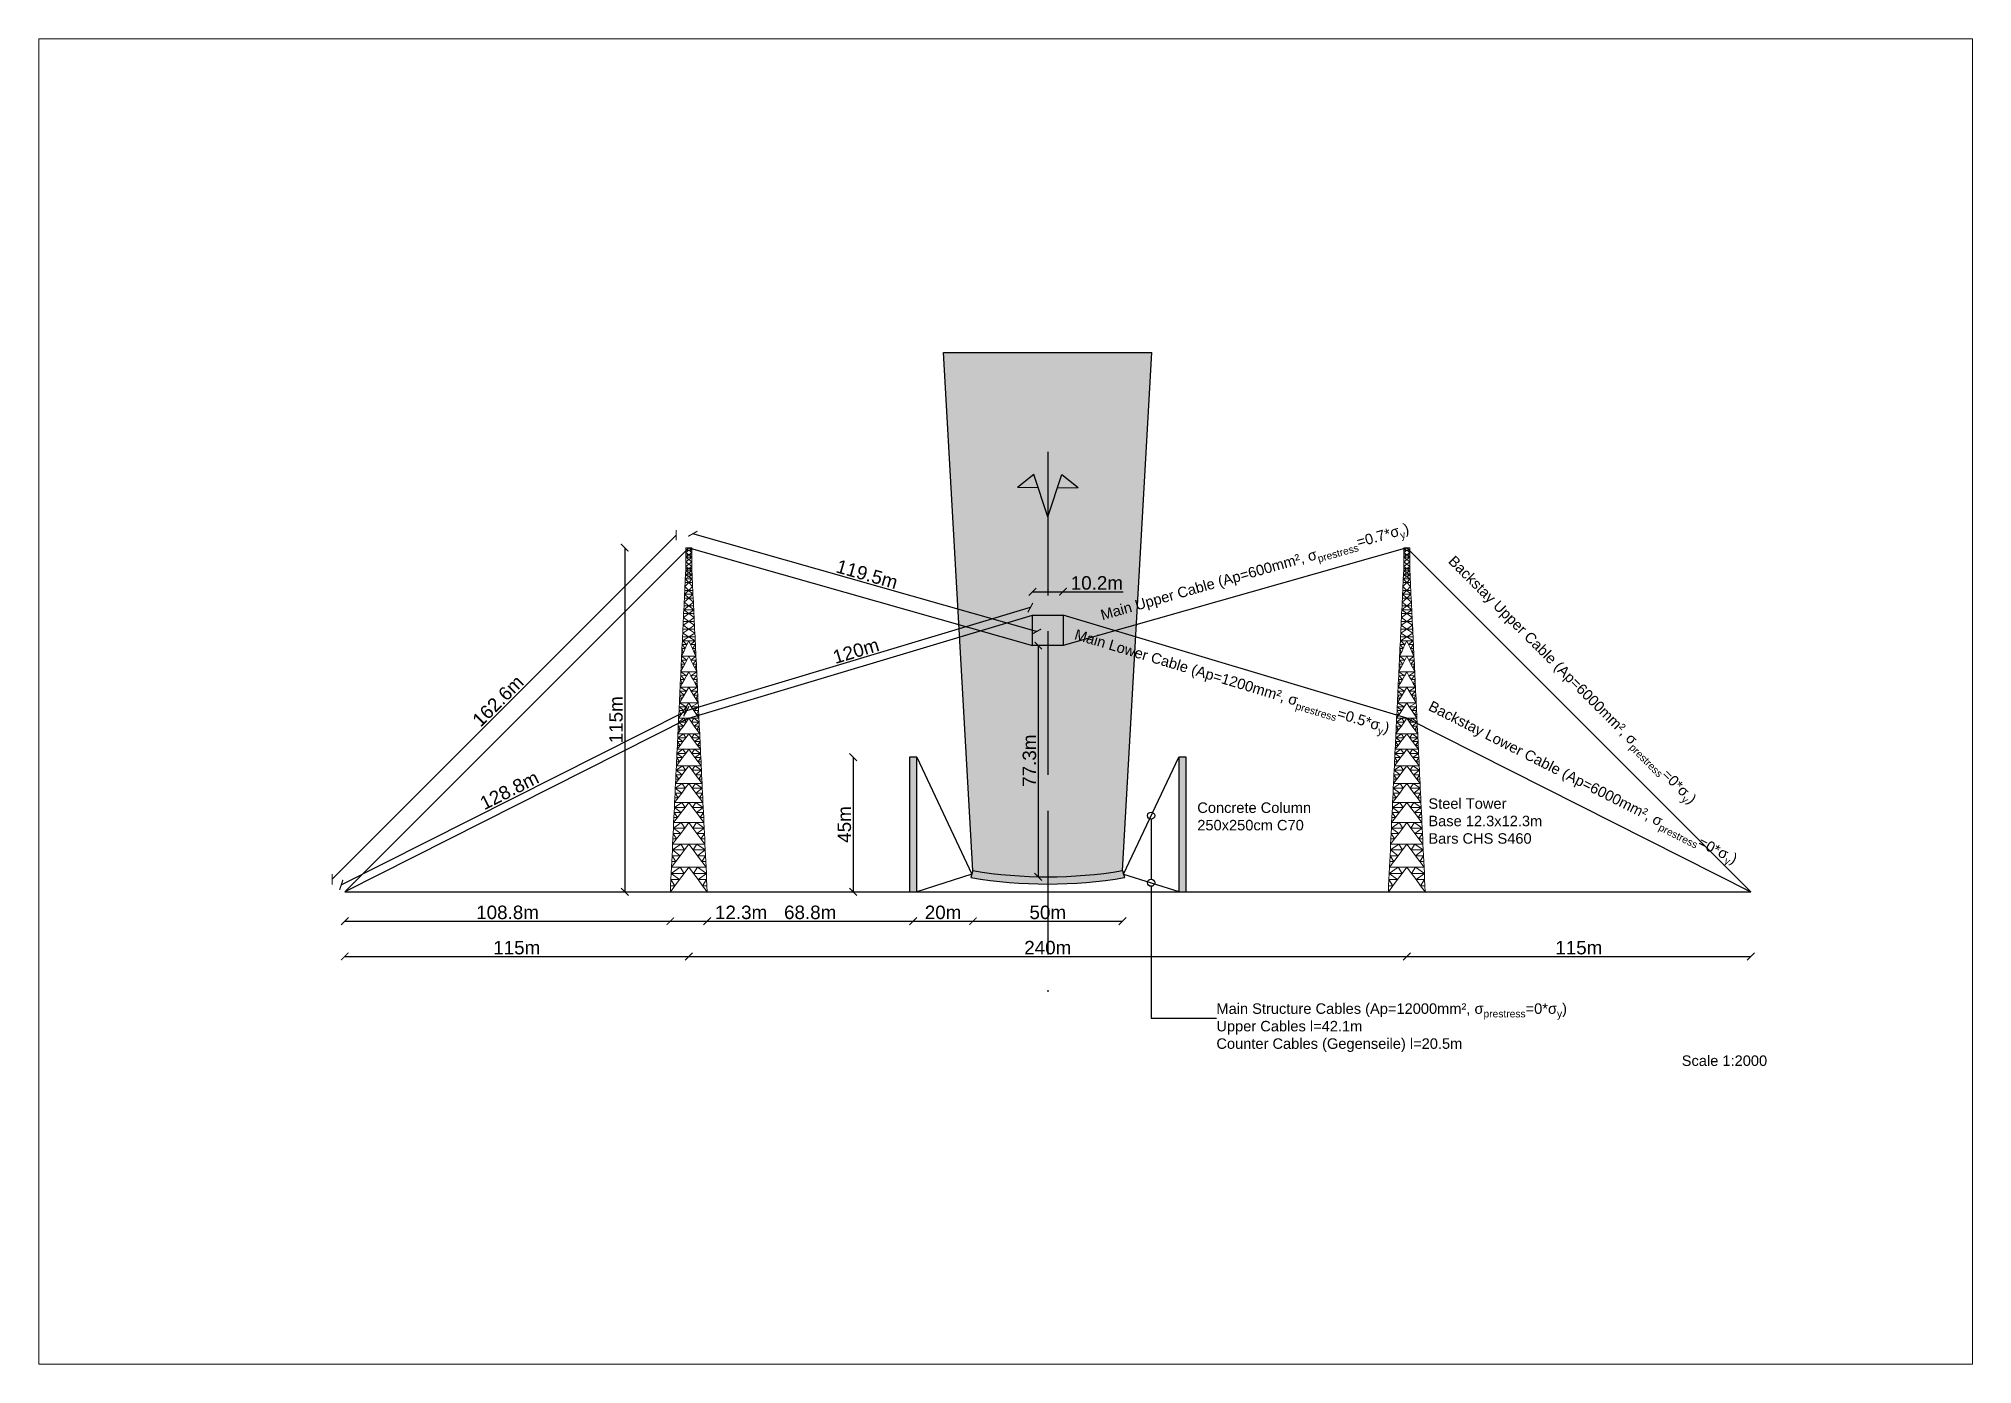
# Paper-space layout 'A3' of a CAD drawing. Header units: millimetres. Extents: x -19 to 304, y -12 to 209.
# The model-space entities are those that its viewports show. They can reach past a viewport. Long polylines and large blocks are cut down to what shows.
import ezdxf

# ---------------------------------------------------------------- set-up
doc = ezdxf.new("R2010")
doc.units = ezdxf.units.MM
doc.linetypes.add('ACAD_ISO02W100', pattern=[15, 12, -3])
for name, color, linetype in [('Columns', 253, 'Continuous'), ('Diakek', 250, 'Continuous'), ('Dimensions', 7, 'Continuous'), ('Dish', 20, 'Continuous'), ('Ropes', 3, 'Continuous')]:
    doc.layers.add(name, color=color, linetype=linetype)
for name, color, linetype, transparency in [('Effective Aperture Area', 2, 'Continuous', 0.75), ('Effective Aperture2', 2, 'Continuous', 0.9), ('Image Sensor', 5, 'Continuous', 0.6)]:
    doc.layers.add(name, color=color, linetype=linetype, transparency=transparency)
doc.layers.add('Towers', color=1, linetype='Continuous', lineweight=0)
doc.styles.get("Standard").update_dxf_attribs({"font": 'arial.ttf'})
doc.dimstyles.new('ISO-25', dxfattribs={"dimtxt": 2.5, "dimasz": 2.5, "dimexe": 1.25, "dimexo": 0.625, "dimtad": 1, "dimtxsty": 'Standard', "dimcen": 2.5, "dimadec": 0, "dimazin": 0, "dimtfac": 1, "dimtmove": 0, "dimatfit": 3, "dimfxl": 1, "dimarcsym": 0})

psp = doc.layouts.new('A3')

msp = doc.modelspace()

# ---------------------------------------------------------------- texts
at = {"layer": 'Dimensions', "char_height": 3.5, "attachment_point": 1}
for s, width, insert, rotation in [('\\A1;Main Upper Cable (Ap=600mm², {\\fArial|b0|i0|c161|p34;σ\\fArial|b0|i0|c0|p34;\\H0.7x;\\S^ prestress;}=0.7*{\\fArial|b0|i0|c161|p34;σ\\fArial|b0|i0|c0|p34;\\H0.7x;\\S^ y;})', 119.01725, (5665.771, 3868.177), 15.886104), ('\\A1;Backstay Upper Cable (Ap=6000mm², {\\fArial|b0|i0|c161|p34;σ\\fArial|b0|i0|c0|p34;\\H0.7x;\\S^ prestress;}=0*{\\fArial|b0|i0|c161|p34;σ\\fArial|b0|i0|c0|p34;\\H0.7x;\\S^ y;})', 128.78186, (5784.548, 3886.788), 315), ('\\A1;Main Lower Cable (Ap=1200mm², {\\fArial|b0|i0|c161|p34;σ\\fArial|b0|i0|c0|p34;\\H0.7x;\\S^ prestress;}=0.5*{\\fArial|b0|i0|c161|p34;σ\\fArial|b0|i0|c0|p34;\\H0.7x;\\S^ y;})', 128.78186, (5658.119, 3861.936), 343.283857), ('\\A1;Backstay Lower Cable (Ap=6000mm², {\\fArial|b0|i0|c161|p34;σ\\fArial|b0|i0|c0|p34;\\H0.7x;\\S^ prestress;}=0*{\\fArial|b0|i0|c161|p34;σ\\fArial|b0|i0|c0|p34;\\H0.7x;\\S^ y;})', 128.78186, (5776.955, 3838.086), 333.238763)]:
    msp.add_mtext_dynamic_manual_height_columns(s, width=width, gutter_width=12.5, heights=[0], dxfattribs=dict(at, insert=insert, rotation=rotation))
for s, insert in [('\\A1;Concrete Column\\P250x250cm C70', (5698.452, 3803.951)), ('\\A1;Steel Tower\\PBase 12.3x12.3m\\PBars CHS S460', (5775.701, 3805.333)), ('\\A1;Main Structure Cables (Ap=12000mm², {\\fArial|b0|i0|c161|p34;σ\\fArial|b0|i0|c0|p34;\\H0.7x;\\S^ prestress;}=0*{\\fArial|b0|i0|c161|p34;σ\\fArial|b0|i0|c0|p34;\\H0.7x;\\S^ y;})\\PUpper Cables l=42.1m\\PCounter Cables (Gegenseile) l=20.5m', (5704.834, 3736.797)), ('\\A1;Scale 1:2000', (5860.387, 3719.393))]:
    msp.add_mtext_dynamic_manual_height_columns(s, width=127.10343, gutter_width=12.5, heights=[0], dxfattribs=dict(at, insert=insert))

# ---------------------------------------------------------------- blocks, each defined once
blk = doc.blocks.new('_ArchTick')
at = {"color": 0, "linetype": 'ByBlock', "const_width": 0.15}
blk.add_lwpolyline([(-0.5, -0.5), (0.5, 0.5)], dxfattribs=at)
blk = doc.blocks.new('*D60')
at = {"color": 0, "lineweight": -2, "transparency": 16777216}
blk.add_line((2829.27, -144.56), (2959.27, -144.56), dxfattribs=at)
at = {"layer": 'Defpoints', "color": 0, "transparency": 16777216}
for p in [(5528.48, 3774.08), (5768.48, 3774.08), (5768.48, 3752.48), (2829.27, -118.35), (2959.27, -118.35), (2959.27, -144.56)]:
    blk.add_point(p, dxfattribs=at)
at = {"layer": 'Dimensions', "color": 0, "lineweight": -2, "transparency": 16777216}
blk.add_line((5528.48, 3752.48), (5768.48, 3752.48), dxfattribs=at)
at = {"color": 0, "lineweight": -2, "transparency": 16777216, "xscale": 15, "yscale": 15, "zscale": 15, "rotation": 180}
blk.add_blockref('_ArchTick', (2829.27, -144.56), dxfattribs=at)
at = {"color": 0, "lineweight": -2, "transparency": 16777216, "xscale": 15, "yscale": 15, "zscale": 15}
blk.add_blockref('_ArchTick', (2959.27, -144.56), dxfattribs=at)
at = {"layer": 'Dimensions', "color": 0, "lineweight": -2, "transparency": 16777216, "xscale": 2.5, "yscale": 2.5, "zscale": 2.5, "rotation": 180}
blk.add_blockref('_ArchTick', (5528.48, 3752.48), dxfattribs=at)
at = {"layer": 'Dimensions', "color": 0, "lineweight": -2, "transparency": 16777216, "xscale": 2.5, "yscale": 2.5, "zscale": 2.5}
blk.add_blockref('_ArchTick', (5768.48, 3752.48), dxfattribs=at)
at = {"color": 0, "transparency": 16777216, "insert": (2894.27, -136.27), "char_height": 15, "attachment_point": 5}
blk.add_mtext('130', dxfattribs=at)
at = {"layer": 'Dimensions', "color": 0, "transparency": 16777216, "insert": (5648.48, 3755.4), "char_height": 4.5, "attachment_point": 5}
blk.add_mtext('240m', dxfattribs=at)
blk = doc.blocks.new('*D55')
at = {"layer": 'Defpoints', "color": 0, "transparency": 16777216}
for p in [(5413.48, 3774.08), (5528.48, 3774.08), (5528.48, 3752.48)]:
    blk.add_point(p, dxfattribs=at)
at = {"layer": 'Dimensions', "color": 0, "lineweight": -2, "transparency": 16777216}
blk.add_line((5413.48, 3752.48), (5528.48, 3752.48), dxfattribs=at)
at = {"layer": 'Dimensions', "color": 0, "lineweight": -2, "transparency": 16777216, "xscale": 2.5, "yscale": 2.5, "zscale": 2.5, "rotation": 180}
blk.add_blockref('_ArchTick', (5413.48, 3752.48), dxfattribs=at)
at = {"layer": 'Dimensions', "color": 0, "lineweight": -2, "transparency": 16777216, "xscale": 2.5, "yscale": 2.5, "zscale": 2.5}
blk.add_blockref('_ArchTick', (5528.48, 3752.48), dxfattribs=at)
at = {"layer": 'Dimensions', "color": 0, "transparency": 16777216, "insert": (5470.98, 3755.4), "char_height": 4.5, "attachment_point": 5}
blk.add_mtext('115m', dxfattribs=at)
blk = doc.blocks.new('*D56')
at = {"layer": 'Defpoints', "color": 0, "transparency": 16777216}
for p in [(5768.48, 3774.08), (5883.48, 3774.08), (5883.48, 3752.48)]:
    blk.add_point(p, dxfattribs=at)
at = {"layer": 'Dimensions', "color": 0, "lineweight": -2, "transparency": 16777216}
blk.add_line((5768.48, 3752.48), (5883.48, 3752.48), dxfattribs=at)
at = {"layer": 'Dimensions', "color": 0, "lineweight": -2, "transparency": 16777216, "xscale": 2.5, "yscale": 2.5, "zscale": 2.5, "rotation": 180}
blk.add_blockref('_ArchTick', (5768.48, 3752.48), dxfattribs=at)
at = {"layer": 'Dimensions', "color": 0, "lineweight": -2, "transparency": 16777216, "xscale": 2.5, "yscale": 2.5, "zscale": 2.5}
blk.add_blockref('_ArchTick', (5883.48, 3752.48), dxfattribs=at)
at = {"layer": 'Dimensions', "color": 0, "transparency": 16777216, "insert": (5825.98, 3755.4), "char_height": 4.5, "attachment_point": 5}
blk.add_mtext('115m', dxfattribs=at)
blk = doc.blocks.new('*D57')
at = {"layer": 'Defpoints', "color": 0, "transparency": 16777216}
for p in [(5528.48, 3889.08), (5507.07, 3774.08), (5528.48, 3774.08)]:
    blk.add_point(p, dxfattribs=at)
at = {"layer": 'Dimensions', "color": 0, "lineweight": -2, "transparency": 16777216}
blk.add_line((5507.07, 3889.08), (5507.07, 3774.08), dxfattribs=at)
at = {"layer": 'Dimensions', "color": 0, "lineweight": -2, "transparency": 16777216, "xscale": 2.5, "yscale": 2.5, "zscale": 2.5}
for p, rotation in [((5507.07, 3889.08), 90), ((5507.07, 3774.08), 270)]:
    blk.add_blockref('_ArchTick', p, dxfattribs=dict(at, rotation=rotation))
at = {"layer": 'Dimensions', "color": 0, "transparency": 16777216, "insert": (5504.15, 3831.58), "char_height": 4.5, "attachment_point": 5, "rotation": 90}
blk.add_mtext('115m', dxfattribs=at)
blk = doc.blocks.new('*D58')
at = {"color": 0, "lineweight": -2, "transparency": 16777216}
blk.add_line((2393.63, -144.56), (2483.63, -144.56), dxfattribs=at)
at = {"layer": 'Defpoints', "color": 0, "transparency": 16777216}
for p in [(5603.48, 3819.08), (5583.4, 3774.08), (5603.48, 3774.08), (2393.63, -80.98), (2483.63, -80.98), (2483.63, -144.56)]:
    blk.add_point(p, dxfattribs=at)
at = {"layer": 'Dimensions', "color": 0, "lineweight": -2, "transparency": 16777216}
blk.add_line((5583.4, 3819.08), (5583.4, 3774.08), dxfattribs=at)
at = {"color": 0, "lineweight": -2, "transparency": 16777216, "xscale": 15, "yscale": 15, "zscale": 15, "rotation": 180}
blk.add_blockref('_ArchTick', (2393.63, -144.56), dxfattribs=at)
at = {"color": 0, "lineweight": -2, "transparency": 16777216, "xscale": 15, "yscale": 15, "zscale": 15}
blk.add_blockref('_ArchTick', (2483.63, -144.56), dxfattribs=at)
at = {"layer": 'Dimensions', "color": 0, "lineweight": -2, "transparency": 16777216, "xscale": 2.5, "yscale": 2.5, "zscale": 2.5}
for p, rotation in [((5583.4, 3819.08), 90), ((5583.4, 3774.08), 270)]:
    blk.add_blockref('_ArchTick', p, dxfattribs=dict(at, rotation=rotation))
at = {"color": 0, "transparency": 16777216, "insert": (2438.63, -136.28), "char_height": 15, "attachment_point": 5}
blk.add_mtext('90', dxfattribs=at)
at = {"layer": 'Dimensions', "color": 0, "transparency": 16777216, "insert": (5580.48, 3796.58), "char_height": 4.5, "attachment_point": 5, "rotation": 90}
blk.add_mtext('45m', dxfattribs=at)
blk = doc.blocks.new('*D62')
at = {"color": 0, "lineweight": -2, "transparency": 16777216}
blk.add_line((2577.8, -35.98), (2577.8, -85.98), dxfattribs=at)
at = {"layer": 'Defpoints', "color": 0, "transparency": 16777216}
for p in [(5529.81, 3893.74), (5528.48, 3889.08), (5643.38, 3856.38), (2597.99, -35.98), (2577.8, -85.98), (2597.99, -85.98)]:
    blk.add_point(p, dxfattribs=at)
at = {"layer": 'Dimensions', "color": 0, "lineweight": -2, "transparency": 16777216}
blk.add_line((5644.71, 3861.04), (5529.81, 3893.74), dxfattribs=at)
at = {"color": 0, "lineweight": -2, "transparency": 16777216, "xscale": 15, "yscale": 15, "zscale": 15}
for p, rotation in [((2577.8, -35.98), 90), ((2577.8, -85.98), 270)]:
    blk.add_blockref('_ArchTick', p, dxfattribs=dict(at, rotation=rotation))
at = {"layer": 'Dimensions', "color": 0, "lineweight": -2, "transparency": 16777216, "xscale": 2.5, "yscale": 2.5, "zscale": 2.5}
for p, rotation in [((5529.81, 3893.74), 164.113896019455), ((5644.71, 3861.04), 344.113896019455)]:
    blk.add_blockref('_ArchTick', p, dxfattribs=dict(at, rotation=rotation))
at = {"color": 0, "transparency": 16777216, "insert": (2569.51, -60.98), "char_height": 15, "attachment_point": 5, "rotation": 90}
blk.add_mtext('50', dxfattribs=at)
at = {"layer": 'Dimensions', "color": 0, "transparency": 16777216, "insert": (5588.06, 3880.2), "char_height": 4.5, "attachment_point": 5, "rotation": 344.1139}
blk.add_mtext('119.5m', dxfattribs=at)
blk = doc.blocks.new('*D63')
at = {"color": 0, "lineweight": -2, "transparency": 16777216}
blk.add_line((2809.51, -31.44), (2809.51, -86.44), dxfattribs=at)
at = {"layer": 'Defpoints', "color": 0, "transparency": 16777216}
for p in [(5643.38, 3866.58), (5527.74, 3834.54), (5528.48, 3832.07), (2829.27, -31.44), (2809.51, -86.44), (2829.27, -86.44)]:
    blk.add_point(p, dxfattribs=at)
at = {"layer": 'Dimensions', "color": 0, "lineweight": -2, "transparency": 16777216}
blk.add_line((5642.64, 3869.05), (5527.74, 3834.54), dxfattribs=at)
at = {"color": 0, "lineweight": -2, "transparency": 16777216, "xscale": 15, "yscale": 15, "zscale": 15}
for p, rotation in [((2809.51, -31.44), 90), ((2809.51, -86.44), 270)]:
    blk.add_blockref('_ArchTick', p, dxfattribs=dict(at, rotation=rotation))
at = {"layer": 'Dimensions', "color": 0, "lineweight": -2, "transparency": 16777216, "xscale": 2.5, "yscale": 2.5, "zscale": 2.5}
for p, rotation in [((5642.64, 3869.05), 16.71614301521846), ((5527.74, 3834.54), 196.7161430152185)]:
    blk.add_blockref('_ArchTick', p, dxfattribs=dict(at, rotation=rotation))
at = {"color": 0, "transparency": 16777216, "insert": (2801.26, -58.94), "char_height": 15, "attachment_point": 5, "rotation": 90}
blk.add_mtext('55', dxfattribs=at)
at = {"layer": 'Dimensions', "color": 0, "transparency": 16777216, "insert": (5584.35, 3854.59), "char_height": 4.5, "attachment_point": 5, "rotation": 16.71614}
blk.add_mtext('120m', dxfattribs=at)
blk = doc.blocks.new('*D59')
at = {"color": 0, "lineweight": -2, "transparency": 16777216}
blk.add_line((2597.99, -144.56), (2697.99, -144.56), dxfattribs=at)
at = {"layer": 'Defpoints', "color": 0, "transparency": 16777216}
for p in [(5623.48, 3781.18), (5673.48, 3781.18), (5673.48, 3764.27), (2597.99, -85.98), (2697.99, -85.98), (2697.99, -144.56)]:
    blk.add_point(p, dxfattribs=at)
at = {"layer": 'Dimensions', "color": 0, "lineweight": -2, "transparency": 16777216}
blk.add_line((5623.48, 3764.27), (5673.48, 3764.27), dxfattribs=at)
at = {"color": 0, "lineweight": -2, "transparency": 16777216, "xscale": 15, "yscale": 15, "zscale": 15, "rotation": 180}
blk.add_blockref('_ArchTick', (2597.99, -144.56), dxfattribs=at)
at = {"color": 0, "lineweight": -2, "transparency": 16777216, "xscale": 15, "yscale": 15, "zscale": 15}
blk.add_blockref('_ArchTick', (2697.99, -144.56), dxfattribs=at)
at = {"layer": 'Dimensions', "color": 0, "lineweight": -2, "transparency": 16777216, "xscale": 2.5, "yscale": 2.5, "zscale": 2.5, "rotation": 180}
blk.add_blockref('_ArchTick', (5623.48, 3764.27), dxfattribs=at)
at = {"layer": 'Dimensions', "color": 0, "lineweight": -2, "transparency": 16777216, "xscale": 2.5, "yscale": 2.5, "zscale": 2.5}
blk.add_blockref('_ArchTick', (5673.48, 3764.27), dxfattribs=at)
at = {"color": 0, "transparency": 16777216, "insert": (2647.99, -136.28), "char_height": 15, "attachment_point": 5}
blk.add_mtext('100', dxfattribs=at)
at = {"layer": 'Dimensions', "color": 0, "transparency": 16777216, "insert": (5648.48, 3767.19), "char_height": 4.5, "attachment_point": 5}
blk.add_mtext('50m', dxfattribs=at)
blk = doc.blocks.new('*D51')
at = {"layer": 'Defpoints', "color": 0, "transparency": 16777216}
for p in [(5603.48, 3781.18), (5623.48, 3781.18), (5623.48, 3764.27)]:
    blk.add_point(p, dxfattribs=at)
at = {"layer": 'Dimensions', "color": 0, "lineweight": -2, "transparency": 16777216}
blk.add_line((5603.48, 3764.27), (5623.48, 3764.27), dxfattribs=at)
at = {"layer": 'Dimensions', "color": 0, "lineweight": -2, "transparency": 16777216, "xscale": 2.5, "yscale": 2.5, "zscale": 2.5, "rotation": 180}
blk.add_blockref('_ArchTick', (5603.48, 3764.27), dxfattribs=at)
at = {"layer": 'Dimensions', "color": 0, "lineweight": -2, "transparency": 16777216, "xscale": 2.5, "yscale": 2.5, "zscale": 2.5}
blk.add_blockref('_ArchTick', (5623.48, 3764.27), dxfattribs=at)
at = {"layer": 'Dimensions', "color": 0, "transparency": 16777216, "insert": (5613.48, 3767.19), "char_height": 4.5, "attachment_point": 5}
blk.add_mtext('20m', dxfattribs=at)
blk = doc.blocks.new('*D52')
at = {"layer": 'Defpoints', "color": 0, "transparency": 16777216}
for p in [(5534.64, 3781.18), (5603.48, 3774.08), (5603.48, 3764.27)]:
    blk.add_point(p, dxfattribs=at)
at = {"layer": 'Dimensions', "color": 0, "lineweight": -2, "transparency": 16777216}
blk.add_line((5534.64, 3764.27), (5603.48, 3764.27), dxfattribs=at)
at = {"layer": 'Dimensions', "color": 0, "lineweight": -2, "transparency": 16777216, "xscale": 2.5, "yscale": 2.5, "zscale": 2.5, "rotation": 180}
blk.add_blockref('_ArchTick', (5534.64, 3764.27), dxfattribs=at)
at = {"layer": 'Dimensions', "color": 0, "lineweight": -2, "transparency": 16777216, "xscale": 2.5, "yscale": 2.5, "zscale": 2.5}
blk.add_blockref('_ArchTick', (5603.48, 3764.27), dxfattribs=at)
at = {"layer": 'Dimensions', "color": 0, "transparency": 16777216, "insert": (5569.06, 3767.19), "char_height": 4.5, "attachment_point": 5}
blk.add_mtext('68.8m', dxfattribs=at)
blk = doc.blocks.new('*D53')
at = {"layer": 'Defpoints', "color": 0, "transparency": 16777216}
for p in [(5522.31, 3781.18), (5534.64, 3774.08), (5534.64, 3764.27)]:
    blk.add_point(p, dxfattribs=at)
at = {"layer": 'Dimensions', "color": 0, "lineweight": -2, "transparency": 16777216}
for p, q in [((5522.31, 3764.27), (5534.64, 3764.27)), ((5534.64, 3764.27), (5554.78, 3764.27))]:
    blk.add_line(p, q, dxfattribs=at)
at = {"layer": 'Dimensions', "color": 0, "lineweight": -2, "transparency": 16777216, "xscale": 2.5, "yscale": 2.5, "zscale": 2.5, "rotation": 180}
blk.add_blockref('_ArchTick', (5522.31, 3764.27), dxfattribs=at)
at = {"layer": 'Dimensions', "color": 0, "lineweight": -2, "transparency": 16777216, "xscale": 2.5, "yscale": 2.5, "zscale": 2.5}
blk.add_blockref('_ArchTick', (5534.64, 3764.27), dxfattribs=at)
at = {"layer": 'Dimensions', "color": 0, "transparency": 16777216, "insert": (5545.96, 3767.19), "char_height": 4.5, "attachment_point": 5}
blk.add_mtext('12.3m', dxfattribs=at)
blk = doc.blocks.new('*D54')
at = {"layer": 'Defpoints', "color": 0, "transparency": 16777216}
for p in [(5413.48, 3781.18), (5522.31, 3774.08), (5522.31, 3764.27)]:
    blk.add_point(p, dxfattribs=at)
at = {"layer": 'Dimensions', "color": 0, "lineweight": -2, "transparency": 16777216}
blk.add_line((5413.48, 3764.27), (5522.31, 3764.27), dxfattribs=at)
at = {"layer": 'Dimensions', "color": 0, "lineweight": -2, "transparency": 16777216, "xscale": 2.5, "yscale": 2.5, "zscale": 2.5, "rotation": 180}
blk.add_blockref('_ArchTick', (5413.48, 3764.27), dxfattribs=at)
at = {"layer": 'Dimensions', "color": 0, "lineweight": -2, "transparency": 16777216, "xscale": 2.5, "yscale": 2.5, "zscale": 2.5}
blk.add_blockref('_ArchTick', (5522.31, 3764.27), dxfattribs=at)
at = {"layer": 'Dimensions', "color": 0, "transparency": 16777216, "insert": (5467.9, 3767.19), "char_height": 4.5, "attachment_point": 5}
blk.add_mtext('108.8m', dxfattribs=at)
blk = doc.blocks.new('*D64')
at = {"color": 0, "lineweight": -2, "transparency": 16777216}
blk.add_line((3421.63, -144.56), (3511.63, -144.56), dxfattribs=at)
at = {"layer": 'Defpoints', "color": 0, "transparency": 16777216}
for p in [(5527.31, 3834.39), (5528.48, 3832.07), (5413.48, 3774.08), (3421.63, -80.98), (3511.63, -80.98), (3511.63, -144.56)]:
    blk.add_point(p, dxfattribs=at)
at = {"layer": 'Dimensions', "color": 0, "lineweight": -2, "transparency": 16777216}
blk.add_line((5412.31, 3776.4), (5527.31, 3834.39), dxfattribs=at)
at = {"color": 0, "lineweight": -2, "transparency": 16777216, "xscale": 5, "yscale": 5, "zscale": 5, "rotation": 180}
blk.add_blockref('_ArchTick', (3421.63, -144.56), dxfattribs=at)
at = {"color": 0, "lineweight": -2, "transparency": 16777216, "xscale": 5, "yscale": 5, "zscale": 5}
blk.add_blockref('_ArchTick', (3511.63, -144.56), dxfattribs=at)
at = {"layer": 'Dimensions', "color": 0, "lineweight": -2, "transparency": 16777216, "xscale": 2.5, "yscale": 2.5, "zscale": 2.5}
for p, rotation in [((5527.31, 3834.39), 26.76123677480433), ((5412.31, 3776.4), 206.7612367748043)]:
    blk.add_blockref('_ArchTick', p, dxfattribs=dict(at, rotation=rotation))
at = {"color": 0, "transparency": 16777216, "insert": (3466.63, -136.28), "char_height": 15, "attachment_point": 5}
blk.add_mtext('90', dxfattribs=at)
at = {"layer": 'Dimensions', "color": 0, "transparency": 16777216, "insert": (5468.49, 3808), "char_height": 4.5, "attachment_point": 5, "rotation": 26.76124}
blk.add_mtext('128.8m', dxfattribs=at)
blk = doc.blocks.new('*D65')
at = {"color": 0, "lineweight": -2, "transparency": 16777216}
blk.add_line((3401.55, -35.98), (3401.55, -80.98), dxfattribs=at)
at = {"layer": 'Defpoints', "color": 0, "transparency": 16777216}
for p in [(5524.26, 3893.29), (5528.48, 3889.08), (5413.48, 3774.08), (3421.63, -35.98), (3401.55, -80.98), (3421.63, -80.98)]:
    blk.add_point(p, dxfattribs=at)
at = {"layer": 'Dimensions', "color": 0, "lineweight": -2, "transparency": 16777216}
blk.add_line((5409.26, 3778.29), (5524.26, 3893.29), dxfattribs=at)
at = {"color": 0, "lineweight": -2, "transparency": 16777216, "xscale": 5, "yscale": 5, "zscale": 5}
for p, rotation in [((3401.55, -35.98), 90), ((3401.55, -80.98), 270)]:
    blk.add_blockref('_ArchTick', p, dxfattribs=dict(at, rotation=rotation))
at = {"layer": 'Dimensions', "color": 0, "lineweight": -2, "transparency": 16777216, "xscale": 2.5, "yscale": 2.5, "zscale": 2.5}
for p, rotation in [((5524.26, 3893.29), 44.99999999999592), ((5409.26, 3778.29), 224.9999999999959)]:
    blk.add_blockref('_ArchTick', p, dxfattribs=dict(at, rotation=rotation))
at = {"color": 0, "transparency": 16777216, "insert": (3393.29, -58.48), "char_height": 15, "attachment_point": 5, "rotation": 90}
blk.add_mtext('45', dxfattribs=at)
at = {"layer": 'Dimensions', "color": 0, "transparency": 16777216, "insert": (5464.7, 3837.86), "char_height": 4.5, "attachment_point": 5, "rotation": 45}
blk.add_mtext('162.6m', dxfattribs=at)
blk = doc.blocks.new('*D66')
at = {"color": 0, "lineweight": -2, "transparency": 16777216}
blk.add_line((3325.22, 34.02), (3325.22, -80.98), dxfattribs=at)
at = {"layer": 'Defpoints', "color": 0, "transparency": 16777216}
for p in [(5653.58, 3874.37), (5643.38, 3866.58), (5653.58, 3866.58), (3346.63, 34.02), (3325.22, -80.98), (3346.63, -80.98)]:
    blk.add_point(p, dxfattribs=at)
at = {"layer": 'Dimensions', "color": 0, "lineweight": -2, "transparency": 16777216}
for p, q in [((5643.38, 3874.37), (5653.58, 3874.37)), ((5653.58, 3874.37), (5673.71, 3874.37))]:
    blk.add_line(p, q, dxfattribs=at)
at = {"color": 0, "lineweight": -2, "transparency": 16777216, "xscale": 5, "yscale": 5, "zscale": 5}
for p, rotation in [((3325.22, 34.02), 90), ((3325.22, -80.98), 270)]:
    blk.add_blockref('_ArchTick', p, dxfattribs=dict(at, rotation=rotation))
at = {"layer": 'Dimensions', "color": 0, "lineweight": -2, "transparency": 16777216, "xscale": 2.5, "yscale": 2.5, "zscale": 2.5, "rotation": 180}
blk.add_blockref('_ArchTick', (5643.38, 3874.37), dxfattribs=at)
at = {"layer": 'Dimensions', "color": 0, "lineweight": -2, "transparency": 16777216, "xscale": 2.5, "yscale": 2.5, "zscale": 2.5}
blk.add_blockref('_ArchTick', (5653.58, 3874.37), dxfattribs=at)
at = {"color": 0, "transparency": 16777216, "insert": (3316.94, -23.48), "char_height": 15, "attachment_point": 5, "rotation": 90}
blk.add_mtext('115', dxfattribs=at)
at = {"layer": 'Dimensions', "color": 0, "transparency": 16777216, "insert": (5664.89, 3877.29), "char_height": 4.5, "attachment_point": 5}
blk.add_mtext('10.2m', dxfattribs=at)
blk = doc.blocks.new('*D61')
at = {"color": 0, "lineweight": -2, "transparency": 16777216}
blk.add_line((2373.55, -35.98), (2373.55, -80.98), dxfattribs=at)
at = {"layer": 'Defpoints', "color": 0, "transparency": 16777216}
for p in [(5648.48, 3856.38), (5645.29, 3779.08), (5648.48, 3779.08), (2393.63, -35.98), (2373.55, -80.98), (2393.63, -80.98)]:
    blk.add_point(p, dxfattribs=at)
at = {"layer": 'Dimensions', "color": 0, "lineweight": -2, "transparency": 16777216}
blk.add_line((5645.29, 3856.38), (5645.29, 3779.08), dxfattribs=at)
at = {"color": 0, "lineweight": -2, "transparency": 16777216, "xscale": 15, "yscale": 15, "zscale": 15}
for p, rotation in [((2373.55, -35.98), 90), ((2373.55, -80.98), 270)]:
    blk.add_blockref('_ArchTick', p, dxfattribs=dict(at, rotation=rotation))
at = {"layer": 'Dimensions', "color": 0, "lineweight": -2, "transparency": 16777216, "xscale": 2.5, "yscale": 2.5, "zscale": 2.5}
for p, rotation in [((5645.29, 3856.38), 90), ((5645.29, 3779.08), 270)]:
    blk.add_blockref('_ArchTick', p, dxfattribs=dict(at, rotation=rotation))
at = {"color": 0, "transparency": 16777216, "insert": (2365.29, -58.48), "char_height": 15, "attachment_point": 5, "rotation": 90}
blk.add_mtext('45', dxfattribs=at)
at = {"layer": 'Dimensions', "color": 0, "transparency": 16777216, "insert": (5642.36, 3817.91), "char_height": 4.5, "attachment_point": 5, "rotation": 90}
blk.add_mtext('77.3m', dxfattribs=at)

# ---------------------------------------------------------------- dimensions: what is measured, and where the dimension line sits
at = {"layer": 'Dimensions'}
for p1, p2, distance, override, picture, middle in [((5643.378, 3856.377), (5528.478, 3889.077), -4.85, {"dimtxt": 4.5, "dimexe": 2, "dimexo": 3, "dimdec": 1, "dimdsep": 46, "dimpost": 'm', "dimblk1": 'ArchTick', "dimblk2": 'ArchTick', "dimsah": 1, "dimse1": 1, "dimse2": 1}, '*D62', (5588.056, 3880.203)), ((5413.478, 3774.077), (5528.478, 3889.077), 5.962, {"dimtxt": 4.5, "dimexe": 2, "dimexo": 3, "dimdec": 1, "dimdsep": 46, "dimpost": 'm', "dimblk1": 'ArchTick', "dimblk2": 'ArchTick', "dimsah": 1, "dimse1": 1, "dimse2": 1}, '*D65', (5464.696, 3837.859)), ((5643.378, 3866.577), (5653.578, 3866.577), 7.793, {"dimtxt": 4.5, "dimexe": 2, "dimexo": 3, "dimdec": 1, "dimdsep": 46, "dimpost": 'm', "dimblk1": 'ArchTick', "dimblk2": 'ArchTick', "dimsah": 1, "dimse1": 1, "dimse2": 1}, '*D66', (5664.894, 3877.293)), ((5643.378, 3866.577), (5528.478, 3832.07), -2.581, {"dimtxt": 4.5, "dimexe": 2, "dimexo": 3, "dimdec": 1, "dimpost": 'm', "dimblk1": 'ArchTick', "dimblk2": 'ArchTick', "dimsah": 1, "dimse1": 1, "dimse2": 1}, '*D63', (5584.345, 3854.594)), ((5413.478, 3774.077), (5528.478, 3832.07), 2.599, {"dimtxt": 4.5, "dimexe": 2, "dimexo": 3, "dimdec": 1, "dimdsep": 46, "dimpost": 'm', "dimblk1": 'ArchTick', "dimblk2": 'ArchTick', "dimsah": 1, "dimse1": 1, "dimse2": 1}, '*D64', (5468.492, 3808.004))]:
    dim = msp.add_aligned_dim(p1=p1, p2=p2, distance=distance, dimstyle='ISO-25', override=override, dxfattribs=at)
    dim.commit()
    dim.dimension.update_dxf_attribs({"geometry": picture, "text_midpoint": middle})
for base, p1, p2, override, picture, middle in [((5507.074, 3774.077), (5528.478, 3889.077), (5528.478, 3774.077), {"dimtxt": 4.5, "dimexe": 2, "dimexo": 3, "dimdec": 1, "dimdsep": 46, "dimpost": 'm', "dimblk1": 'ArchTick', "dimblk2": 'ArchTick', "dimsah": 1, "dimse1": 1, "dimse2": 1}, '*D57', (5504.151, 3831.577)), ((5583.397, 3774.077), (5603.478, 3819.077), (5603.478, 3774.077), {"dimtxt": 4.5, "dimexe": 2, "dimexo": 3, "dimdec": 1, "dimpost": 'm', "dimblk1": 'ArchTick', "dimblk2": 'ArchTick', "dimsah": 1, "dimse1": 1, "dimse2": 1}, '*D58', (5580.484, 3796.577))]:
    dim = msp.add_linear_dim(base=base, p1=p1, p2=p2, angle=90, dimstyle='ISO-25', override=override, dxfattribs=at)
    dim.commit()
    dim.dimension.update_dxf_attribs({"geometry": picture, "text_midpoint": middle})
dim = msp.add_linear_dim(base=(5645.288, 3779.077), p1=(5648.478, 3856.377), p2=(5648.478, 3779.077), angle=90, dimstyle='ISO-25', override={"dimtxt": 4.5, "dimexe": 2, "dimexo": 3, "dimdec": 1, "dimdsep": 46, "dimpost": 'm', "dimblk1": 'ArchTick', "dimblk2": 'ArchTick', "dimsah": 1, "dimse1": 1, "dimse2": 1}, dxfattribs=at)
dim.commit()
dim.dimension.update_dxf_attribs({"geometry": '*D61', "text_midpoint": (5645.288, 3817.906), "dimtype": 160})
for base, p1, p2, override, picture, middle in [((5673.478, 3764.268), (5623.478, 3781.175), (5673.478, 3781.175), {"dimtxt": 4.5, "dimexe": 2, "dimexo": 3, "dimdec": 1, "dimdsep": 46, "dimpost": 'm', "dimblk1": 'ArchTick', "dimblk2": 'ArchTick', "dimsah": 1, "dimse1": 1, "dimse2": 1}, '*D59', (5648.478, 3767.191)), ((5522.313, 3764.268), (5413.478, 3781.175), (5522.313, 3774.077), {"dimtxt": 4.5, "dimexe": 2, "dimexo": 3, "dimdec": 1, "dimdsep": 46, "dimpost": 'm', "dimblk1": 'ArchTick', "dimblk2": 'ArchTick', "dimsah": 1, "dimse1": 1, "dimse2": 1}, '*D54', (5467.896, 3767.191)), ((5534.643, 3764.268), (5522.313, 3781.175), (5534.643, 3774.077), {"dimtxt": 4.5, "dimexe": 2, "dimexo": 3, "dimdec": 1, "dimdsep": 46, "dimpost": 'm', "dimblk1": 'ArchTick', "dimblk2": 'ArchTick', "dimsah": 1, "dimse1": 1, "dimse2": 1}, '*D53', (5545.959, 3767.192)), ((5603.478, 3764.268), (5534.643, 3781.175), (5603.478, 3774.077), {"dimtxt": 4.5, "dimexe": 2, "dimexo": 3, "dimdec": 1, "dimdsep": 46, "dimpost": 'm', "dimblk1": 'ArchTick', "dimblk2": 'ArchTick', "dimsah": 1, "dimse1": 1, "dimse2": 1}, '*D52', (5569.06, 3767.191)), ((5623.478, 3764.268), (5603.478, 3781.175), (5623.478, 3781.175), {"dimtxt": 4.5, "dimexe": 2, "dimexo": 3, "dimdec": 1, "dimdsep": 46, "dimpost": 'm', "dimblk1": 'ArchTick', "dimblk2": 'ArchTick', "dimsah": 1, "dimse1": 1, "dimse2": 1}, '*D51', (5613.478, 3767.191)), ((5768.478, 3752.482), (5528.478, 3774.077), (5768.478, 3774.077), {"dimtxt": 4.5, "dimexe": 2, "dimexo": 3, "dimdec": 1, "dimdsep": 46, "dimpost": 'm', "dimblk1": 'ArchTick', "dimblk2": 'ArchTick', "dimsah": 1, "dimse1": 1, "dimse2": 1}, '*D60', (5648.478, 3755.404)), ((5528.478, 3752.482), (5413.478, 3774.077), (5528.478, 3774.077), {"dimtxt": 4.5, "dimexe": 2, "dimexo": 3, "dimdec": 1, "dimdsep": 46, "dimpost": 'm', "dimblk1": 'ArchTick', "dimblk2": 'ArchTick', "dimsah": 1, "dimse1": 1, "dimse2": 1}, '*D55', (5470.978, 3755.404)), ((5883.478, 3752.482), (5768.478, 3774.077), (5883.478, 3774.077), {"dimtxt": 4.5, "dimexe": 2, "dimexo": 3, "dimdec": 1, "dimpost": 'm', "dimblk1": 'ArchTick', "dimblk2": 'ArchTick', "dimsah": 1, "dimse1": 1, "dimse2": 1}, '*D56', (5825.978, 3755.404))]:
    dim = msp.add_linear_dim(base=base, p1=p1, p2=p2, dimstyle='ISO-25', override=override, dxfattribs=at)
    dim.commit()
    dim.dimension.update_dxf_attribs({"geometry": picture, "text_midpoint": middle})

# ---------------------------------------------------------------- hatches: boundary and pattern name
at = {"layer": 'Columns'}
h = msp.add_hatch(color=256, dxfattribs=at)
h.dxf.hatch_style = 1
h.paths.add_polyline_path([(5604.728, 3819.077), (5602.228, 3819.077), (5602.228, 3774.077), (5604.728, 3774.077)])
h.paths.add_polyline_path([(5692.228, 3774.077), (5694.728, 3774.077), (5694.728, 3819.077), (5692.228, 3819.077)])
at = {"layer": 'Dish'}
h = msp.add_hatch(color=256, dxfattribs=at)
h.dxf.hatch_style = 1
h.paths.add_polyline_path([(5648.478, 3779.077, -0.0418865), (5623.478, 3781.175), (5622.811, 3778.831, 0.0418865), (5648.478, 3776.677)])
h.paths.add_polyline_path([(5674.145, 3778.831), (5673.478, 3781.175, -0.0418865), (5648.478, 3779.077), (5648.478, 3776.677, 0.0418865)])
at = {"layer": 'Effective Aperture Area'}
h = msp.add_hatch(color=256, dxfattribs=at)
h.dxf.hatch_style = 1
h.paths.add_polyline_path([(5623.478, 3781.175, 0.0377136), (5645.978, 3779.098), (5648.478, 3793.327), (5650.978, 3779.098, 0.0377124), (5673.478, 3781.175), (5652.728, 3856.377), (5644.228, 3856.377)])
at = {"layer": 'Effective Aperture2', "transparency": 33554508}
h = msp.add_hatch(color=256, dxfattribs=at)
h.dxf.hatch_style = 1
h.paths.add_polyline_path([(5683.307, 3954.273), (5613.649, 3954.273), (5623.478, 3781.175, 0.0839202), (5673.478, 3781.175)])
h.paths.add_polyline_path([(5653.578, 3866.577), (5653.578, 3856.377), (5643.378, 3856.377), (5643.378, 3866.577)], flags=16)
at = {"layer": 'Image Sensor'}
h = msp.add_hatch(color=256, dxfattribs=at)
h.dxf.hatch_style = 1
h.paths.add_polyline_path([(5653.578, 3866.577), (5643.378, 3866.577), (5643.378, 3856.377), (5653.578, 3856.377)])

# ---------------------------------------------------------------- linework, layer by layer
for p, q in [((5643.787, 3913.519), (5638.349, 3909.241)), ((5648.478, 3899.375), (5643.787, 3913.519)), ((5648.478, 3899.375), (5653.169, 3913.519)), ((5653.169, 3913.519), (5658.607, 3909.241)), ((5645.266, 3909.06), (5638.349, 3909.241)), ((5651.69, 3909.06), (5658.607, 3909.241)), ((5683.02, 3798.343), (5683.02, 3778.315)), ((5683.02, 3775.92), (5683.02, 3731.876)), ((5413.478, 3774.077), (5883.478, 3774.077)), ((5683.02, 3731.876), (5704.834, 3731.876))]:
    msp.add_line(p, q)
for centre in [(5683.02, 3799.54), (5683.02, 3777.117)]:
    msp.add_circle(centre, 1.197)
at = {"layer": 'Columns'}
for p, q in [((5604.728, 3819.077), (5602.228, 3819.077)), ((5602.228, 3819.077), (5602.228, 3774.077)), ((5604.728, 3774.077), (5604.728, 3819.077)), ((5694.728, 3819.077), (5692.228, 3819.077)), ((5692.228, 3819.077), (5692.228, 3774.077)), ((5694.728, 3774.077), (5694.728, 3819.077)), ((5602.228, 3774.077), (5604.728, 3774.077)), ((5692.228, 3774.077), (5694.728, 3774.077))]:
    msp.add_line(p, q, dxfattribs=at)
at = {"layer": 'Dimensions', "linetype": 'ACAD_ISO02W100'}
msp.add_line((5648.478, 3921.156), (5648.478, 3740.626), dxfattribs=at)
at = {"layer": 'Dish', "color": 1, "transparency": 33554687}
for p, q in [((5623.478, 3781.175), (5622.811, 3778.831)), ((5673.478, 3781.175), (5674.145, 3778.831))]:
    msp.add_line(p, q, dxfattribs=at)
for centre, radius in [((5648.478, 3929.077), 150), ((5648.478, 3930.677), 154)]:
    msp.add_arc(centre, radius, 260.405932, 279.594068, dxfattribs=at)
at = {"layer": 'Effective Aperture Area'}
for p, q in [((5623.478, 3781.175), (5613.649, 3954.273)), ((5613.649, 3954.273), (5683.307, 3954.273)), ((5673.478, 3781.175), (5683.307, 3954.273))]:
    msp.add_line(p, q, dxfattribs=at)
at = {"layer": 'Image Sensor'}
msp.add_lwpolyline([(5643.378, 3866.577), (5653.578, 3866.577), (5653.578, 3856.377), (5643.378, 3856.377)], close=True, dxfattribs=at)
at = {"layer": 'Ropes'}
for p, q in [((5528.478, 3889.077), (5413.478, 3774.077)), ((5528.478, 3889.077), (5643.378, 3856.377)), ((5768.478, 3889.077), (5653.578, 3856.377)), ((5768.478, 3889.077), (5883.478, 3774.077)), ((5528.478, 3832.07), (5643.378, 3866.577)), ((5768.478, 3832.07), (5653.578, 3866.577)), ((5528.478, 3832.07), (5413.478, 3774.077)), ((5768.478, 3832.07), (5883.478, 3774.077))]:
    msp.add_line(p, q, dxfattribs=at)
at = {"layer": 'Ropes', "color": 3, "transparency": 33554687}
for p, q in [((5604.728, 3819.077), (5623.145, 3780.003)), ((5673.811, 3780.003), (5692.228, 3819.077)), ((5623.145, 3780.003), (5604.728, 3774.077)), ((5673.811, 3780.003), (5692.228, 3774.231))]:
    msp.add_line(p, q, dxfattribs=at)
at = {"layer": 'Towers'}
for p, q in [((5528.478, 3889.077), (5527.442, 3888.3)), ((5527.442, 3889.077), (5528.478, 3889.077)), ((5528.478, 3889.077), (5527.442, 3888.3)), ((5527.442, 3889.077), (5528.478, 3889.077)), ((5527.442, 3889.077), (5527.442, 3888.3)), ((5527.442, 3888.3), (5527.442, 3889.077)), ((5527.442, 3889.077), (5527.442, 3888.3)), ((5527.442, 3888.3), (5527.442, 3889.077)), ((5528.478, 3888.3), (5527.442, 3887.522)), ((5527.442, 3888.3), (5528.478, 3888.3)), ((5528.478, 3888.3), (5527.442, 3887.522)), ((5527.442, 3888.3), (5528.478, 3888.3)), ((5527.442, 3888.3), (5527.442, 3887.522)), ((5527.442, 3887.522), (5527.442, 3888.3)), ((5527.442, 3888.3), (5527.442, 3887.522)), ((5527.442, 3887.522), (5527.442, 3888.3)), ((5527.442, 3887.522), (5528.478, 3886.745)), ((5527.442, 3887.522), (5528.478, 3886.745)), ((5527.442, 3887.522), (5527.442, 3886.745)), ((5527.442, 3886.745), (5527.442, 3887.522)), ((5527.442, 3887.522), (5527.442, 3886.745)), ((5527.442, 3886.745), (5527.442, 3887.522)), ((5528.478, 3886.745), (5527.442, 3886.745)), ((5527.442, 3886.745), (5528.478, 3886.745)), ((5527.442, 3886.745), (5528.478, 3886.745)), ((5528.478, 3886.745), (5527.442, 3885.968)), ((5527.442, 3886.745), (5528.478, 3886.745)), ((5528.478, 3886.745), (5527.442, 3885.968)), ((5527.442, 3886.745), (5527.442, 3885.968)), ((5527.442, 3885.968), (5527.442, 3886.745)), ((5527.442, 3886.745), (5527.442, 3885.968)), ((5527.442, 3885.968), (5527.442, 3886.745)), ((5527.442, 3885.968), (5529.515, 3885.968)), ((5527.442, 3885.968), (5528.478, 3885.19)), ((5527.442, 3885.968), (5529.515, 3885.968)), ((5527.442, 3885.968), (5528.478, 3885.19)), ((5527.442, 3885.968), (5527.442, 3885.19)), ((5527.442, 3884.413), (5527.442, 3885.968)), ((5527.442, 3885.968), (5527.442, 3885.19)), ((5527.442, 3884.413), (5527.442, 3885.968)), ((5528.478, 3885.19), (5527.442, 3884.413)), ((5528.478, 3885.19), (5527.442, 3884.413)), ((5527.442, 3885.19), (5527.442, 3884.413)), ((5527.442, 3885.19), (5527.442, 3884.413)), ((5528.478, 3889.077), (5529.515, 3888.3)), ((5529.515, 3889.077), (5528.478, 3889.077)), ((5528.478, 3889.077), (5529.515, 3888.3)), ((5529.515, 3889.077), (5528.478, 3889.077)), ((5528.478, 3888.3), (5529.515, 3887.522)), ((5529.515, 3888.3), (5528.478, 3888.3)), ((5528.478, 3888.3), (5529.515, 3887.522)), ((5529.515, 3888.3), (5528.478, 3888.3)), ((5529.515, 3887.522), (5528.478, 3886.745)), ((5529.515, 3887.522), (5528.478, 3886.745)), ((5529.515, 3886.745), (5528.478, 3886.745)), ((5528.478, 3886.745), (5529.515, 3886.745)), ((5528.478, 3886.745), (5529.515, 3886.745)), ((5528.478, 3886.745), (5529.515, 3885.968)), ((5528.478, 3886.745), (5529.515, 3886.745)), ((5528.478, 3886.745), (5529.515, 3885.968)), ((5529.515, 3885.968), (5528.478, 3885.19)), ((5529.515, 3885.968), (5528.478, 3885.19)), ((5528.478, 3885.19), (5529.515, 3884.413)), ((5528.478, 3885.19), (5529.515, 3884.413)), ((5529.515, 3889.077), (5529.515, 3888.3)), ((5529.515, 3888.3), (5529.515, 3889.077)), ((5529.515, 3889.077), (5529.515, 3888.3)), ((5529.515, 3888.3), (5529.515, 3889.077)), ((5529.515, 3888.3), (5529.515, 3887.522)), ((5529.515, 3887.522), (5529.515, 3888.3)), ((5529.515, 3888.3), (5529.515, 3887.522)), ((5529.515, 3887.522), (5529.515, 3888.3)), ((5529.515, 3887.522), (5529.515, 3886.745)), ((5529.515, 3886.745), (5529.515, 3887.522)), ((5529.515, 3887.522), (5529.515, 3886.745)), ((5529.515, 3886.745), (5529.515, 3887.522)), ((5529.515, 3886.745), (5529.515, 3885.968)), ((5529.515, 3885.968), (5529.515, 3886.745)), ((5529.515, 3886.745), (5529.515, 3885.968)), ((5529.515, 3885.968), (5529.515, 3886.745)), ((5529.515, 3885.968), (5529.515, 3885.19)), ((5529.515, 3884.413), (5529.515, 3885.968)), ((5529.515, 3885.968), (5529.515, 3885.19)), ((5529.515, 3884.413), (5529.515, 3885.968)), ((5529.515, 3885.19), (5529.515, 3884.413)), ((5529.515, 3885.19), (5529.515, 3884.413)), ((5768.478, 3889.077), (5767.442, 3888.3)), ((5767.442, 3889.077), (5768.478, 3889.077)), ((5768.478, 3889.077), (5767.442, 3888.3)), ((5767.442, 3889.077), (5768.478, 3889.077)), ((5767.442, 3889.077), (5767.442, 3888.3)), ((5767.442, 3888.3), (5767.442, 3889.077)), ((5767.442, 3889.077), (5767.442, 3888.3)), ((5767.442, 3888.3), (5767.442, 3889.077)), ((5768.478, 3888.3), (5767.442, 3887.522)), ((5767.442, 3888.3), (5768.478, 3888.3)), ((5768.478, 3888.3), (5767.442, 3887.522)), ((5767.442, 3888.3), (5768.478, 3888.3)), ((5767.442, 3888.3), (5767.442, 3887.522)), ((5767.442, 3887.522), (5767.442, 3888.3)), ((5767.442, 3888.3), (5767.442, 3887.522)), ((5767.442, 3887.522), (5767.442, 3888.3)), ((5767.442, 3887.522), (5768.478, 3886.745)), ((5767.442, 3887.522), (5768.478, 3886.745)), ((5767.442, 3887.522), (5767.442, 3886.745)), ((5767.442, 3886.745), (5767.442, 3887.522)), ((5767.442, 3887.522), (5767.442, 3886.745)), ((5767.442, 3886.745), (5767.442, 3887.522)), ((5768.478, 3886.745), (5767.442, 3886.745)), ((5767.442, 3886.745), (5768.478, 3886.745)), ((5767.442, 3886.745), (5768.478, 3886.745)), ((5768.478, 3886.745), (5767.442, 3885.968)), ((5767.442, 3886.745), (5768.478, 3886.745)), ((5768.478, 3886.745), (5767.442, 3885.968)), ((5767.442, 3886.745), (5767.442, 3885.968)), ((5767.442, 3885.968), (5767.442, 3886.745)), ((5767.442, 3886.745), (5767.442, 3885.968)), ((5767.442, 3885.968), (5767.442, 3886.745)), ((5767.442, 3885.968), (5769.515, 3885.968)), ((5767.442, 3885.968), (5768.478, 3885.19)), ((5767.442, 3885.968), (5769.515, 3885.968)), ((5767.442, 3885.968), (5768.478, 3885.19)), ((5767.442, 3885.968), (5767.442, 3885.19)), ((5767.442, 3884.413), (5767.442, 3885.968)), ((5767.442, 3885.968), (5767.442, 3885.19)), ((5767.442, 3884.413), (5767.442, 3885.968)), ((5768.478, 3885.19), (5767.442, 3884.413)), ((5768.478, 3885.19), (5767.442, 3884.413)), ((5767.442, 3885.19), (5767.442, 3884.413)), ((5767.442, 3885.19), (5767.442, 3884.413)), ((5768.478, 3889.077), (5769.515, 3888.3)), ((5769.515, 3889.077), (5768.478, 3889.077)), ((5768.478, 3889.077), (5769.515, 3888.3)), ((5769.515, 3889.077), (5768.478, 3889.077)), ((5768.478, 3888.3), (5769.515, 3887.522)), ((5769.515, 3888.3), (5768.478, 3888.3)), ((5768.478, 3888.3), (5769.515, 3887.522)), ((5769.515, 3888.3), (5768.478, 3888.3)), ((5769.515, 3887.522), (5768.478, 3886.745)), ((5769.515, 3887.522), (5768.478, 3886.745)), ((5769.515, 3886.745), (5768.478, 3886.745)), ((5768.478, 3886.745), (5769.515, 3886.745)), ((5768.478, 3886.745), (5769.515, 3886.745)), ((5768.478, 3886.745), (5769.515, 3885.968)), ((5768.478, 3886.745), (5769.515, 3886.745)), ((5768.478, 3886.745), (5769.515, 3885.968)), ((5769.515, 3885.968), (5768.478, 3885.19)), ((5769.515, 3885.968), (5768.478, 3885.19)), ((5768.478, 3885.19), (5769.515, 3884.413)), ((5768.478, 3885.19), (5769.515, 3884.413)), ((5769.515, 3889.077), (5769.515, 3888.3)), ((5769.515, 3888.3), (5769.515, 3889.077)), ((5769.515, 3889.077), (5769.515, 3888.3)), ((5769.515, 3888.3), (5769.515, 3889.077)), ((5769.515, 3888.3), (5769.515, 3887.522)), ((5769.515, 3887.522), (5769.515, 3888.3)), ((5769.515, 3888.3), (5769.515, 3887.522)), ((5769.515, 3887.522), (5769.515, 3888.3)), ((5769.515, 3887.522), (5769.515, 3886.745)), ((5769.515, 3886.745), (5769.515, 3887.522)), ((5769.515, 3887.522), (5769.515, 3886.745)), ((5769.515, 3886.745), (5769.515, 3887.522)), ((5769.515, 3886.745), (5769.515, 3885.968)), ((5769.515, 3885.968), (5769.515, 3886.745)), ((5769.515, 3886.745), (5769.515, 3885.968)), ((5769.515, 3885.968), (5769.515, 3886.745)), ((5769.515, 3885.968), (5769.515, 3885.19)), ((5769.515, 3884.413), (5769.515, 3885.968)), ((5769.515, 3885.968), (5769.515, 3885.19)), ((5769.515, 3884.413), (5769.515, 3885.968)), ((5769.515, 3885.19), (5769.515, 3884.413)), ((5769.515, 3885.19), (5769.515, 3884.413)), ((5527.318, 3878.712), (5527.256, 3877.419)), ((5527.256, 3877.417), (5527.318, 3878.712)), ((5527.318, 3878.712), (5527.256, 3877.419)), ((5527.256, 3877.417), (5527.318, 3878.712)), ((5527.318, 3878.712), (5527.38, 3880.008)), ((5527.318, 3878.712), (5527.38, 3880.008)), ((5528.469, 3879.375), (5527.318, 3878.712)), ((5528.469, 3879.375), (5527.318, 3878.712)), ((5527.349, 3879.375), (5527.318, 3878.712)), ((5527.349, 3879.375), (5527.318, 3878.712)), ((5527.318, 3878.712), (5529.639, 3878.712)), ((5527.318, 3878.712), (5528.478, 3877.419)), ((5527.318, 3878.712), (5529.639, 3878.712)), ((5527.318, 3878.712), (5528.478, 3877.419)), ((5527.349, 3879.375), (5527.38, 3880.008)), ((5527.38, 3880.008), (5527.349, 3879.375)), ((5527.38, 3880.008), (5527.442, 3881.303)), ((5527.38, 3880.008), (5527.442, 3881.303)), ((5528.48, 3880.675), (5527.38, 3880.008)), ((5528.48, 3880.675), (5527.38, 3880.008)), ((5527.412, 3880.675), (5527.38, 3880.008)), ((5527.412, 3880.675), (5527.38, 3880.008)), ((5527.38, 3880.008), (5529.577, 3880.008)), ((5527.38, 3880.008), (5528.469, 3879.375)), ((5527.38, 3880.008), (5529.577, 3880.008)), ((5527.38, 3880.008), (5528.469, 3879.375)), ((5527.412, 3880.675), (5527.442, 3881.303)), ((5527.442, 3881.303), (5527.412, 3880.675)), ((5527.442, 3884.413), (5528.478, 3883.636)), ((5527.442, 3884.413), (5528.478, 3883.636)), ((5527.442, 3884.413), (5527.442, 3883.636)), ((5527.442, 3882.858), (5527.442, 3884.413)), ((5527.442, 3884.413), (5527.442, 3883.636)), ((5527.442, 3882.858), (5527.442, 3884.413)), ((5528.478, 3883.636), (5527.442, 3882.858)), ((5528.478, 3883.636), (5527.442, 3882.858)), ((5527.442, 3883.636), (5527.442, 3882.858)), ((5527.442, 3883.636), (5527.442, 3882.858)), ((5527.442, 3882.858), (5528.478, 3882.081)), ((5527.442, 3882.858), (5528.478, 3882.081)), ((5527.442, 3882.858), (5527.442, 3882.081)), ((5527.442, 3882.081), (5527.442, 3882.858)), ((5527.442, 3882.858), (5527.442, 3882.081)), ((5527.442, 3882.081), (5527.442, 3882.858)), ((5528.478, 3882.081), (5527.442, 3882.081)), ((5527.442, 3882.081), (5528.478, 3882.081)), ((5528.478, 3882.081), (5527.442, 3881.303)), ((5528.478, 3882.081), (5527.442, 3882.081)), ((5528.478, 3882.081), (5527.442, 3881.303)), ((5528.478, 3882.081), (5527.442, 3882.081)), ((5527.442, 3882.081), (5527.442, 3881.303)), ((5527.442, 3881.303), (5527.442, 3882.081)), ((5527.442, 3882.081), (5527.442, 3881.303)), ((5527.442, 3881.303), (5527.442, 3882.081)), ((5527.442, 3881.303), (5529.515, 3881.303)), ((5527.442, 3881.303), (5528.48, 3880.675)), ((5527.442, 3881.303), (5529.515, 3881.303)), ((5527.442, 3881.303), (5528.48, 3880.675)), ((5528.469, 3879.375), (5529.577, 3880.008)), ((5528.469, 3879.375), (5529.577, 3880.008)), ((5528.469, 3879.375), (5529.639, 3878.712)), ((5528.469, 3879.375), (5529.639, 3878.712)), ((5529.515, 3884.413), (5528.478, 3883.636)), ((5529.515, 3884.413), (5528.478, 3883.636)), ((5528.478, 3883.636), (5529.515, 3882.858)), ((5528.478, 3883.636), (5529.515, 3882.858)), ((5529.515, 3882.858), (5528.478, 3882.081)), ((5529.515, 3882.858), (5528.478, 3882.081)), ((5529.515, 3882.081), (5528.478, 3882.081)), ((5528.478, 3882.081), (5529.515, 3882.081)), ((5528.478, 3882.081), (5529.515, 3881.303)), ((5528.478, 3882.081), (5529.515, 3882.081)), ((5528.478, 3882.081), (5529.515, 3881.303)), ((5528.478, 3882.081), (5529.515, 3882.081)), ((5529.639, 3878.712), (5528.478, 3877.419)), ((5529.639, 3878.712), (5528.478, 3877.419)), ((5528.48, 3880.675), (5529.515, 3881.303)), ((5528.48, 3880.675), (5529.515, 3881.303)), ((5528.48, 3880.675), (5529.577, 3880.008)), ((5528.48, 3880.675), (5529.577, 3880.008)), ((5529.515, 3884.413), (5529.515, 3883.636)), ((5529.515, 3882.858), (5529.515, 3884.413)), ((5529.515, 3884.413), (5529.515, 3883.636)), ((5529.515, 3882.858), (5529.515, 3884.413)), ((5529.515, 3883.636), (5529.515, 3882.858)), ((5529.515, 3883.636), (5529.515, 3882.858)), ((5529.515, 3882.858), (5529.515, 3882.081)), ((5529.515, 3882.081), (5529.515, 3882.858)), ((5529.515, 3882.858), (5529.515, 3882.081)), ((5529.515, 3882.081), (5529.515, 3882.858)), ((5529.515, 3882.081), (5529.515, 3881.303)), ((5529.515, 3881.303), (5529.515, 3882.081)), ((5529.515, 3882.081), (5529.515, 3881.303)), ((5529.515, 3881.303), (5529.515, 3882.081)), ((5529.545, 3880.675), (5529.515, 3881.303)), ((5529.577, 3880.008), (5529.515, 3881.303)), ((5529.515, 3881.303), (5529.545, 3880.675)), ((5529.577, 3880.008), (5529.515, 3881.303)), ((5529.545, 3880.675), (5529.577, 3880.008)), ((5529.545, 3880.675), (5529.577, 3880.008)), ((5529.607, 3879.375), (5529.577, 3880.008)), ((5529.639, 3878.712), (5529.577, 3880.008)), ((5529.577, 3880.008), (5529.607, 3879.375)), ((5529.639, 3878.712), (5529.577, 3880.008)), ((5529.607, 3879.375), (5529.639, 3878.712)), ((5529.607, 3879.375), (5529.639, 3878.712)), ((5529.639, 3878.712), (5529.7, 3877.419)), ((5529.7, 3877.417), (5529.639, 3878.712)), ((5529.639, 3878.712), (5529.7, 3877.419)), ((5529.7, 3877.417), (5529.639, 3878.712)), ((5767.318, 3878.712), (5767.256, 3877.419)), ((5767.256, 3877.417), (5767.318, 3878.712)), ((5767.318, 3878.712), (5767.256, 3877.419)), ((5767.256, 3877.417), (5767.318, 3878.712)), ((5767.318, 3878.712), (5767.38, 3880.008)), ((5767.318, 3878.712), (5767.38, 3880.008)), ((5768.469, 3879.375), (5767.318, 3878.712)), ((5768.469, 3879.375), (5767.318, 3878.712)), ((5767.349, 3879.375), (5767.318, 3878.712)), ((5767.349, 3879.375), (5767.318, 3878.712)), ((5767.318, 3878.712), (5769.639, 3878.712)), ((5767.318, 3878.712), (5768.478, 3877.419)), ((5767.318, 3878.712), (5769.639, 3878.712)), ((5767.318, 3878.712), (5768.478, 3877.419)), ((5767.349, 3879.375), (5767.38, 3880.008)), ((5767.38, 3880.008), (5767.349, 3879.375)), ((5767.38, 3880.008), (5767.442, 3881.303)), ((5767.38, 3880.008), (5767.442, 3881.303)), ((5768.48, 3880.675), (5767.38, 3880.008)), ((5768.48, 3880.675), (5767.38, 3880.008)), ((5767.412, 3880.675), (5767.38, 3880.008)), ((5767.412, 3880.675), (5767.38, 3880.008)), ((5767.38, 3880.008), (5769.577, 3880.008)), ((5767.38, 3880.008), (5768.469, 3879.375)), ((5767.38, 3880.008), (5769.577, 3880.008)), ((5767.38, 3880.008), (5768.469, 3879.375)), ((5767.412, 3880.675), (5767.442, 3881.303)), ((5767.442, 3881.303), (5767.412, 3880.675)), ((5767.442, 3884.413), (5768.478, 3883.636)), ((5767.442, 3884.413), (5768.478, 3883.636)), ((5767.442, 3884.413), (5767.442, 3883.636)), ((5767.442, 3882.858), (5767.442, 3884.413)), ((5767.442, 3884.413), (5767.442, 3883.636)), ((5767.442, 3882.858), (5767.442, 3884.413)), ((5768.478, 3883.636), (5767.442, 3882.858)), ((5768.478, 3883.636), (5767.442, 3882.858)), ((5767.442, 3883.636), (5767.442, 3882.858)), ((5767.442, 3883.636), (5767.442, 3882.858)), ((5767.442, 3882.858), (5768.478, 3882.081)), ((5767.442, 3882.858), (5768.478, 3882.081)), ((5767.442, 3882.858), (5767.442, 3882.081)), ((5767.442, 3882.081), (5767.442, 3882.858)), ((5767.442, 3882.858), (5767.442, 3882.081)), ((5767.442, 3882.081), (5767.442, 3882.858)), ((5768.478, 3882.081), (5767.442, 3882.081)), ((5767.442, 3882.081), (5768.478, 3882.081)), ((5768.478, 3882.081), (5767.442, 3881.303)), ((5768.478, 3882.081), (5767.442, 3882.081)), ((5768.478, 3882.081), (5767.442, 3881.303)), ((5768.478, 3882.081), (5767.442, 3882.081)), ((5767.442, 3882.081), (5767.442, 3881.303)), ((5767.442, 3881.303), (5767.442, 3882.081)), ((5767.442, 3882.081), (5767.442, 3881.303)), ((5767.442, 3881.303), (5767.442, 3882.081)), ((5767.442, 3881.303), (5769.515, 3881.303)), ((5767.442, 3881.303), (5768.48, 3880.675)), ((5767.442, 3881.303), (5769.515, 3881.303)), ((5767.442, 3881.303), (5768.48, 3880.675)), ((5768.469, 3879.375), (5769.577, 3880.008)), ((5768.469, 3879.375), (5769.577, 3880.008)), ((5768.469, 3879.375), (5769.639, 3878.712)), ((5768.469, 3879.375), (5769.639, 3878.712)), ((5769.515, 3884.413), (5768.478, 3883.636)), ((5769.515, 3884.413), (5768.478, 3883.636)), ((5768.478, 3883.636), (5769.515, 3882.858)), ((5768.478, 3883.636), (5769.515, 3882.858)), ((5769.515, 3882.858), (5768.478, 3882.081)), ((5769.515, 3882.858), (5768.478, 3882.081)), ((5769.515, 3882.081), (5768.478, 3882.081)), ((5768.478, 3882.081), (5769.515, 3882.081)), ((5768.478, 3882.081), (5769.515, 3881.303)), ((5768.478, 3882.081), (5769.515, 3882.081)), ((5768.478, 3882.081), (5769.515, 3881.303)), ((5768.478, 3882.081), (5769.515, 3882.081)), ((5769.639, 3878.712), (5768.478, 3877.419)), ((5769.639, 3878.712), (5768.478, 3877.419)), ((5768.48, 3880.675), (5769.515, 3881.303)), ((5768.48, 3880.675), (5769.515, 3881.303)), ((5768.48, 3880.675), (5769.577, 3880.008)), ((5768.48, 3880.675), (5769.577, 3880.008)), ((5769.515, 3884.413), (5769.515, 3883.636)), ((5769.515, 3882.858), (5769.515, 3884.413)), ((5769.515, 3884.413), (5769.515, 3883.636)), ((5769.515, 3882.858), (5769.515, 3884.413)), ((5769.515, 3883.636), (5769.515, 3882.858)), ((5769.515, 3883.636), (5769.515, 3882.858)), ((5769.515, 3882.858), (5769.515, 3882.081)), ((5769.515, 3882.081), (5769.515, 3882.858)), ((5769.515, 3882.858), (5769.515, 3882.081)), ((5769.515, 3882.081), (5769.515, 3882.858)), ((5769.515, 3882.081), (5769.515, 3881.303)), ((5769.515, 3881.303), (5769.515, 3882.081)), ((5769.515, 3882.081), (5769.515, 3881.303)), ((5769.515, 3881.303), (5769.515, 3882.081)), ((5769.545, 3880.675), (5769.515, 3881.303)), ((5769.577, 3880.008), (5769.515, 3881.303)), ((5769.515, 3881.303), (5769.545, 3880.675)), ((5769.577, 3880.008), (5769.515, 3881.303)), ((5769.545, 3880.675), (5769.577, 3880.008)), ((5769.545, 3880.675), (5769.577, 3880.008)), ((5769.607, 3879.375), (5769.577, 3880.008)), ((5769.639, 3878.712), (5769.577, 3880.008)), ((5769.577, 3880.008), (5769.607, 3879.375)), ((5769.639, 3878.712), (5769.577, 3880.008)), ((5769.607, 3879.375), (5769.639, 3878.712)), ((5769.607, 3879.375), (5769.639, 3878.712)), ((5769.639, 3878.712), (5769.7, 3877.419)), ((5769.7, 3877.417), (5769.639, 3878.712)), ((5769.639, 3878.712), (5769.7, 3877.419)), ((5769.7, 3877.417), (5769.639, 3878.712)), ((5526.946, 3870.939), (5527.008, 3872.234)), ((5526.946, 3870.939), (5527.008, 3872.234)), ((5528.478, 3872.232), (5526.946, 3870.939)), ((5528.478, 3872.232), (5526.946, 3870.939)), ((5527.008, 3872.232), (5526.946, 3870.939)), ((5527.008, 3872.232), (5526.946, 3870.939)), ((5527.07, 3873.53), (5527.008, 3872.232)), ((5527.008, 3872.234), (5527.07, 3873.53)), ((5527.07, 3873.53), (5527.008, 3872.232)), ((5527.008, 3872.234), (5527.07, 3873.53)), ((5528.478, 3872.232), (5527.008, 3872.234)), ((5528.478, 3872.232), (5527.008, 3872.234)), ((5527.008, 3872.232), (5527.008, 3872.234)), ((5527.008, 3872.232), (5527.008, 3872.234)), ((5528.478, 3872.232), (5527.008, 3872.232)), ((5527.008, 3872.232), (5528.478, 3872.232)), ((5528.478, 3874.826), (5527.07, 3873.53)), ((5528.478, 3874.826), (5527.07, 3873.53)), ((5527.132, 3874.826), (5527.07, 3873.53)), ((5527.132, 3874.826), (5527.07, 3873.53)), ((5527.07, 3873.53), (5527.132, 3874.825)), ((5527.07, 3873.53), (5527.132, 3874.825)), ((5527.07, 3873.53), (5529.886, 3873.53)), ((5527.07, 3873.53), (5528.478, 3872.232)), ((5527.07, 3873.53), (5529.886, 3873.53)), ((5527.07, 3873.53), (5528.478, 3872.232)), ((5527.194, 3876.121), (5527.132, 3874.826)), ((5527.132, 3874.825), (5527.194, 3876.121)), ((5527.194, 3876.121), (5527.132, 3874.826)), ((5527.132, 3874.825), (5527.194, 3876.121)), ((5528.478, 3874.826), (5527.132, 3874.825)), ((5528.478, 3874.826), (5527.132, 3874.825)), ((5527.132, 3874.826), (5527.132, 3874.825)), ((5527.132, 3874.826), (5527.132, 3874.825)), ((5528.478, 3877.419), (5527.194, 3876.121)), ((5528.478, 3877.419), (5527.194, 3876.121)), ((5527.256, 3877.419), (5527.194, 3876.121)), ((5527.256, 3877.419), (5527.194, 3876.121)), ((5527.194, 3876.121), (5527.256, 3877.417)), ((5527.194, 3876.121), (5527.256, 3877.417)), ((5527.194, 3876.121), (5528.478, 3874.826)), ((5527.194, 3876.121), (5528.478, 3874.826)), ((5528.478, 3877.419), (5527.256, 3877.419)), ((5527.256, 3877.419), (5528.478, 3877.419)), ((5528.478, 3877.419), (5527.256, 3877.417)), ((5528.478, 3877.419), (5527.256, 3877.417)), ((5527.256, 3877.419), (5527.256, 3877.417)), ((5527.256, 3877.419), (5527.256, 3877.417)), ((5529.7, 3877.419), (5528.478, 3877.419)), ((5528.478, 3877.419), (5529.7, 3877.419)), ((5528.478, 3877.419), (5529.7, 3877.417)), ((5528.478, 3877.419), (5529.762, 3876.121)), ((5528.478, 3877.419), (5529.7, 3877.417)), ((5528.478, 3877.419), (5529.762, 3876.121)), ((5529.762, 3876.121), (5528.478, 3874.826)), ((5529.762, 3876.121), (5528.478, 3874.826)), ((5528.478, 3874.826), (5529.824, 3874.825)), ((5528.478, 3874.826), (5529.886, 3873.53)), ((5528.478, 3874.826), (5529.824, 3874.825)), ((5528.478, 3874.826), (5529.886, 3873.53)), ((5529.886, 3873.53), (5528.478, 3872.232)), ((5529.886, 3873.53), (5528.478, 3872.232)), ((5528.478, 3872.232), (5529.948, 3872.234)), ((5528.478, 3872.232), (5529.948, 3872.234)), ((5529.948, 3872.232), (5528.478, 3872.232)), ((5528.478, 3872.232), (5529.948, 3872.232)), ((5528.478, 3872.232), (5530.01, 3870.939)), ((5528.478, 3872.232), (5530.01, 3870.939)), ((5529.7, 3877.419), (5529.7, 3877.417)), ((5529.7, 3877.419), (5529.762, 3876.121)), ((5529.7, 3877.419), (5529.7, 3877.417)), ((5529.7, 3877.419), (5529.762, 3876.121)), ((5529.762, 3876.121), (5529.7, 3877.417)), ((5529.762, 3876.121), (5529.7, 3877.417)), ((5529.762, 3876.121), (5529.824, 3874.826)), ((5529.824, 3874.825), (5529.762, 3876.121)), ((5529.762, 3876.121), (5529.824, 3874.826)), ((5529.824, 3874.825), (5529.762, 3876.121)), ((5529.824, 3874.826), (5529.824, 3874.825)), ((5529.824, 3874.826), (5529.886, 3873.53)), ((5529.824, 3874.826), (5529.824, 3874.825)), ((5529.824, 3874.826), (5529.886, 3873.53)), ((5529.886, 3873.53), (5529.824, 3874.825)), ((5529.886, 3873.53), (5529.824, 3874.825)), ((5529.886, 3873.53), (5529.948, 3872.232)), ((5529.948, 3872.234), (5529.886, 3873.53)), ((5529.886, 3873.53), (5529.948, 3872.232)), ((5529.948, 3872.234), (5529.886, 3873.53)), ((5529.948, 3872.232), (5529.948, 3872.234)), ((5530.01, 3870.939), (5529.948, 3872.234)), ((5529.948, 3872.232), (5529.948, 3872.234)), ((5530.01, 3870.939), (5529.948, 3872.234)), ((5529.948, 3872.232), (5530.01, 3870.939)), ((5529.948, 3872.232), (5530.01, 3870.939)), ((5766.946, 3870.939), (5767.008, 3872.234)), ((5766.946, 3870.939), (5767.008, 3872.234)), ((5768.478, 3872.232), (5766.946, 3870.939)), ((5768.478, 3872.232), (5766.946, 3870.939)), ((5767.008, 3872.232), (5766.946, 3870.939)), ((5767.008, 3872.232), (5766.946, 3870.939)), ((5767.07, 3873.53), (5767.008, 3872.232)), ((5767.008, 3872.234), (5767.07, 3873.53)), ((5767.07, 3873.53), (5767.008, 3872.232)), ((5767.008, 3872.234), (5767.07, 3873.53)), ((5768.478, 3872.232), (5767.008, 3872.234)), ((5768.478, 3872.232), (5767.008, 3872.234)), ((5767.008, 3872.232), (5767.008, 3872.234)), ((5767.008, 3872.232), (5767.008, 3872.234)), ((5768.478, 3872.232), (5767.008, 3872.232)), ((5767.008, 3872.232), (5768.478, 3872.232)), ((5768.478, 3874.826), (5767.07, 3873.53)), ((5768.478, 3874.826), (5767.07, 3873.53)), ((5767.132, 3874.826), (5767.07, 3873.53)), ((5767.132, 3874.826), (5767.07, 3873.53)), ((5767.07, 3873.53), (5767.132, 3874.825)), ((5767.07, 3873.53), (5767.132, 3874.825)), ((5767.07, 3873.53), (5769.886, 3873.53)), ((5767.07, 3873.53), (5768.478, 3872.232)), ((5767.07, 3873.53), (5769.886, 3873.53)), ((5767.07, 3873.53), (5768.478, 3872.232)), ((5767.194, 3876.121), (5767.132, 3874.826)), ((5767.132, 3874.825), (5767.194, 3876.121)), ((5767.194, 3876.121), (5767.132, 3874.826)), ((5767.132, 3874.825), (5767.194, 3876.121)), ((5768.478, 3874.826), (5767.132, 3874.825)), ((5768.478, 3874.826), (5767.132, 3874.825)), ((5767.132, 3874.826), (5767.132, 3874.825)), ((5767.132, 3874.826), (5767.132, 3874.825)), ((5768.478, 3877.419), (5767.194, 3876.121)), ((5768.478, 3877.419), (5767.194, 3876.121)), ((5767.256, 3877.419), (5767.194, 3876.121)), ((5767.256, 3877.419), (5767.194, 3876.121)), ((5767.194, 3876.121), (5767.256, 3877.417)), ((5767.194, 3876.121), (5767.256, 3877.417)), ((5767.194, 3876.121), (5768.478, 3874.826)), ((5767.194, 3876.121), (5768.478, 3874.826)), ((5768.478, 3877.419), (5767.256, 3877.419)), ((5767.256, 3877.419), (5768.478, 3877.419)), ((5768.478, 3877.419), (5767.256, 3877.417)), ((5768.478, 3877.419), (5767.256, 3877.417)), ((5767.256, 3877.419), (5767.256, 3877.417)), ((5767.256, 3877.419), (5767.256, 3877.417)), ((5769.7, 3877.419), (5768.478, 3877.419)), ((5768.478, 3877.419), (5769.7, 3877.419)), ((5768.478, 3877.419), (5769.7, 3877.417)), ((5768.478, 3877.419), (5769.762, 3876.121)), ((5768.478, 3877.419), (5769.7, 3877.417)), ((5768.478, 3877.419), (5769.762, 3876.121)), ((5769.762, 3876.121), (5768.478, 3874.826)), ((5769.762, 3876.121), (5768.478, 3874.826)), ((5768.478, 3874.826), (5769.824, 3874.825)), ((5768.478, 3874.826), (5769.886, 3873.53)), ((5768.478, 3874.826), (5769.824, 3874.825)), ((5768.478, 3874.826), (5769.886, 3873.53)), ((5769.886, 3873.53), (5768.478, 3872.232)), ((5769.886, 3873.53), (5768.478, 3872.232)), ((5768.478, 3872.232), (5769.948, 3872.234)), ((5768.478, 3872.232), (5769.948, 3872.234)), ((5769.948, 3872.232), (5768.478, 3872.232)), ((5768.478, 3872.232), (5769.948, 3872.232)), ((5768.478, 3872.232), (5770.01, 3870.939)), ((5768.478, 3872.232), (5770.01, 3870.939)), ((5769.7, 3877.419), (5769.7, 3877.417)), ((5769.7, 3877.419), (5769.762, 3876.121)), ((5769.7, 3877.419), (5769.7, 3877.417)), ((5769.7, 3877.419), (5769.762, 3876.121)), ((5769.762, 3876.121), (5769.7, 3877.417)), ((5769.762, 3876.121), (5769.7, 3877.417)), ((5769.762, 3876.121), (5769.824, 3874.826)), ((5769.824, 3874.825), (5769.762, 3876.121)), ((5769.762, 3876.121), (5769.824, 3874.826)), ((5769.824, 3874.825), (5769.762, 3876.121)), ((5769.824, 3874.826), (5769.824, 3874.825)), ((5769.824, 3874.826), (5769.886, 3873.53)), ((5769.824, 3874.826), (5769.824, 3874.825)), ((5769.824, 3874.826), (5769.886, 3873.53)), ((5769.886, 3873.53), (5769.824, 3874.825)), ((5769.886, 3873.53), (5769.824, 3874.825)), ((5769.886, 3873.53), (5769.948, 3872.232)), ((5769.948, 3872.234), (5769.886, 3873.53)), ((5769.886, 3873.53), (5769.948, 3872.232)), ((5769.948, 3872.234), (5769.886, 3873.53)), ((5769.948, 3872.232), (5769.948, 3872.234)), ((5770.01, 3870.939), (5769.948, 3872.234)), ((5769.948, 3872.232), (5769.948, 3872.234)), ((5770.01, 3870.939), (5769.948, 3872.234)), ((5769.948, 3872.232), (5770.01, 3870.939)), ((5769.948, 3872.232), (5770.01, 3870.939)), ((5526.698, 3865.756), (5526.636, 3864.461)), ((5526.636, 3864.46), (5526.698, 3865.756)), ((5526.698, 3865.756), (5526.636, 3864.461)), ((5526.636, 3864.46), (5526.698, 3865.756)), ((5528.478, 3867.063), (5526.698, 3865.756)), ((5528.478, 3867.063), (5526.698, 3865.756)), ((5526.761, 3867.063), (5526.698, 3865.756)), ((5526.761, 3867.063), (5526.698, 3865.756)), ((5526.698, 3865.756), (5526.76, 3867.052)), ((5526.698, 3865.756), (5526.76, 3867.052)), ((5526.698, 3865.756), (5528.478, 3864.461)), ((5526.698, 3865.756), (5528.478, 3864.461)), ((5526.76, 3867.052), (5526.822, 3868.347)), ((5526.76, 3867.052), (5526.822, 3868.347)), ((5528.478, 3867.063), (5526.76, 3867.052)), ((5528.478, 3867.063), (5526.76, 3867.052)), ((5526.761, 3867.063), (5526.76, 3867.052)), ((5526.761, 3867.063), (5526.76, 3867.052)), ((5526.822, 3868.347), (5526.761, 3867.063)), ((5526.822, 3868.347), (5526.761, 3867.063)), ((5528.479, 3867.063), (5526.761, 3867.063)), ((5526.761, 3867.063), (5528.478, 3867.063)), ((5528.478, 3869.645), (5526.822, 3868.347)), ((5528.478, 3869.645), (5526.822, 3868.347)), ((5526.884, 3869.645), (5526.822, 3868.347)), ((5526.884, 3869.645), (5526.822, 3868.347)), ((5526.822, 3868.347), (5526.884, 3869.643)), ((5526.822, 3868.347), (5526.884, 3869.643)), ((5526.822, 3868.347), (5530.134, 3868.347)), ((5526.822, 3868.347), (5528.478, 3867.063)), ((5526.822, 3868.347), (5530.134, 3868.347)), ((5526.822, 3868.347), (5528.478, 3867.063)), ((5526.946, 3870.939), (5526.884, 3869.645)), ((5526.884, 3869.643), (5526.946, 3870.939)), ((5526.946, 3870.939), (5526.884, 3869.645)), ((5526.884, 3869.643), (5526.946, 3870.939)), ((5528.478, 3869.645), (5526.884, 3869.643)), ((5528.478, 3869.645), (5526.884, 3869.643)), ((5526.884, 3869.645), (5526.884, 3869.643)), ((5526.884, 3869.645), (5526.884, 3869.643)), ((5526.946, 3870.939), (5528.478, 3869.645)), ((5526.946, 3870.939), (5528.478, 3869.645)), ((5530.01, 3870.939), (5528.478, 3869.645)), ((5530.01, 3870.939), (5528.478, 3869.645)), ((5528.478, 3869.645), (5530.072, 3869.643)), ((5528.478, 3869.645), (5530.134, 3868.347)), ((5528.478, 3869.645), (5530.072, 3869.643)), ((5528.478, 3869.645), (5530.134, 3868.347)), ((5528.478, 3867.063), (5530.196, 3867.063)), ((5530.258, 3865.756), (5528.478, 3864.461)), ((5530.258, 3865.756), (5528.478, 3864.461)), ((5530.134, 3868.347), (5528.479, 3867.063)), ((5530.134, 3868.347), (5528.479, 3867.063)), ((5530.196, 3867.063), (5528.479, 3867.063)), ((5528.479, 3867.063), (5530.196, 3867.052)), ((5528.479, 3867.063), (5530.258, 3865.756)), ((5528.479, 3867.063), (5530.196, 3867.052)), ((5528.479, 3867.063), (5530.258, 3865.756)), ((5530.01, 3870.939), (5530.072, 3869.645)), ((5530.072, 3869.643), (5530.01, 3870.939)), ((5530.01, 3870.939), (5530.072, 3869.645)), ((5530.072, 3869.643), (5530.01, 3870.939)), ((5530.072, 3869.645), (5530.072, 3869.643)), ((5530.072, 3869.645), (5530.134, 3868.347)), ((5530.072, 3869.645), (5530.072, 3869.643)), ((5530.072, 3869.645), (5530.134, 3868.347)), ((5530.134, 3868.347), (5530.072, 3869.643)), ((5530.134, 3868.347), (5530.072, 3869.643)), ((5530.134, 3868.347), (5530.196, 3867.063)), ((5530.196, 3867.052), (5530.134, 3868.347)), ((5530.134, 3868.347), (5530.196, 3867.063)), ((5530.196, 3867.052), (5530.134, 3868.347)), ((5530.196, 3867.063), (5530.196, 3867.052)), ((5530.196, 3867.063), (5530.258, 3865.756)), ((5530.196, 3867.063), (5530.196, 3867.052)), ((5530.196, 3867.063), (5530.258, 3865.756)), ((5530.258, 3865.756), (5530.196, 3867.052)), ((5530.258, 3865.756), (5530.196, 3867.052)), ((5530.258, 3865.756), (5530.32, 3864.461)), ((5530.32, 3864.46), (5530.258, 3865.756)), ((5530.258, 3865.756), (5530.32, 3864.461)), ((5530.32, 3864.46), (5530.258, 3865.756)), ((5766.698, 3865.756), (5766.636, 3864.461)), ((5766.636, 3864.46), (5766.698, 3865.756)), ((5766.698, 3865.756), (5766.636, 3864.461)), ((5766.636, 3864.46), (5766.698, 3865.756)), ((5768.478, 3867.063), (5766.698, 3865.756)), ((5768.478, 3867.063), (5766.698, 3865.756)), ((5766.761, 3867.063), (5766.698, 3865.756)), ((5766.761, 3867.063), (5766.698, 3865.756)), ((5766.698, 3865.756), (5766.76, 3867.052)), ((5766.698, 3865.756), (5766.76, 3867.052)), ((5766.698, 3865.756), (5768.478, 3864.461)), ((5766.698, 3865.756), (5768.478, 3864.461)), ((5766.76, 3867.052), (5766.822, 3868.347)), ((5766.76, 3867.052), (5766.822, 3868.347)), ((5768.478, 3867.063), (5766.76, 3867.052)), ((5768.478, 3867.063), (5766.76, 3867.052)), ((5766.761, 3867.063), (5766.76, 3867.052)), ((5766.761, 3867.063), (5766.76, 3867.052)), ((5766.822, 3868.347), (5766.761, 3867.063)), ((5766.822, 3868.347), (5766.761, 3867.063)), ((5768.479, 3867.063), (5766.761, 3867.063)), ((5766.761, 3867.063), (5768.478, 3867.063)), ((5768.478, 3869.645), (5766.822, 3868.347)), ((5768.478, 3869.645), (5766.822, 3868.347)), ((5766.884, 3869.645), (5766.822, 3868.347)), ((5766.884, 3869.645), (5766.822, 3868.347)), ((5766.822, 3868.347), (5766.884, 3869.643)), ((5766.822, 3868.347), (5766.884, 3869.643)), ((5766.822, 3868.347), (5770.134, 3868.347)), ((5766.822, 3868.347), (5768.478, 3867.063)), ((5766.822, 3868.347), (5770.134, 3868.347)), ((5766.822, 3868.347), (5768.478, 3867.063)), ((5766.946, 3870.939), (5766.884, 3869.645)), ((5766.884, 3869.643), (5766.946, 3870.939)), ((5766.946, 3870.939), (5766.884, 3869.645)), ((5766.884, 3869.643), (5766.946, 3870.939)), ((5768.478, 3869.645), (5766.884, 3869.643)), ((5768.478, 3869.645), (5766.884, 3869.643)), ((5766.884, 3869.645), (5766.884, 3869.643)), ((5766.884, 3869.645), (5766.884, 3869.643)), ((5766.946, 3870.939), (5768.478, 3869.645)), ((5766.946, 3870.939), (5768.478, 3869.645)), ((5770.01, 3870.939), (5768.478, 3869.645)), ((5770.01, 3870.939), (5768.478, 3869.645)), ((5768.478, 3869.645), (5770.072, 3869.643)), ((5768.478, 3869.645), (5770.134, 3868.347)), ((5768.478, 3869.645), (5770.072, 3869.643)), ((5768.478, 3869.645), (5770.134, 3868.347)), ((5768.478, 3867.063), (5770.196, 3867.063)), ((5770.258, 3865.756), (5768.478, 3864.461)), ((5770.258, 3865.756), (5768.478, 3864.461)), ((5770.134, 3868.347), (5768.479, 3867.063)), ((5770.134, 3868.347), (5768.479, 3867.063)), ((5770.196, 3867.063), (5768.479, 3867.063)), ((5768.479, 3867.063), (5770.196, 3867.052)), ((5768.479, 3867.063), (5770.258, 3865.756)), ((5768.479, 3867.063), (5770.196, 3867.052)), ((5768.479, 3867.063), (5770.258, 3865.756)), ((5770.01, 3870.939), (5770.072, 3869.645)), ((5770.072, 3869.643), (5770.01, 3870.939)), ((5770.01, 3870.939), (5770.072, 3869.645)), ((5770.072, 3869.643), (5770.01, 3870.939)), ((5770.072, 3869.645), (5770.072, 3869.643)), ((5770.072, 3869.645), (5770.134, 3868.347)), ((5770.072, 3869.645), (5770.072, 3869.643)), ((5770.072, 3869.645), (5770.134, 3868.347)), ((5770.134, 3868.347), (5770.072, 3869.643)), ((5770.134, 3868.347), (5770.072, 3869.643)), ((5770.134, 3868.347), (5770.196, 3867.063)), ((5770.196, 3867.052), (5770.134, 3868.347)), ((5770.134, 3868.347), (5770.196, 3867.063)), ((5770.196, 3867.052), (5770.134, 3868.347)), ((5770.196, 3867.063), (5770.196, 3867.052)), ((5770.196, 3867.063), (5770.258, 3865.756)), ((5770.196, 3867.063), (5770.196, 3867.052)), ((5770.196, 3867.063), (5770.258, 3865.756)), ((5770.258, 3865.756), (5770.196, 3867.052)), ((5770.258, 3865.756), (5770.196, 3867.052)), ((5770.258, 3865.756), (5770.32, 3864.461)), ((5770.32, 3864.46), (5770.258, 3865.756)), ((5770.258, 3865.756), (5770.32, 3864.461)), ((5770.32, 3864.46), (5770.258, 3865.756)), ((5526.326, 3857.982), (5526.388, 3859.278)), ((5526.326, 3857.982), (5526.388, 3859.278)), ((5528.478, 3859.272), (5526.326, 3857.982)), ((5528.478, 3859.272), (5526.326, 3857.982)), ((5526.388, 3859.272), (5526.326, 3857.982)), ((5526.388, 3859.272), (5526.326, 3857.982)), ((5526.45, 3860.574), (5526.388, 3859.272)), ((5526.388, 3859.278), (5526.45, 3860.574)), ((5526.45, 3860.574), (5526.388, 3859.272)), ((5526.388, 3859.278), (5526.45, 3860.574)), ((5528.478, 3859.272), (5526.388, 3859.278)), ((5528.478, 3859.272), (5526.388, 3859.278)), ((5526.388, 3859.272), (5526.388, 3859.278)), ((5526.388, 3859.272), (5526.388, 3859.278)), ((5528.478, 3861.881), (5526.45, 3860.574)), ((5528.478, 3861.881), (5526.45, 3860.574)), ((5526.513, 3861.881), (5526.45, 3860.574)), ((5526.513, 3861.881), (5526.45, 3860.574)), ((5526.45, 3860.574), (5526.512, 3861.869)), ((5526.45, 3860.574), (5526.512, 3861.869)), ((5526.45, 3860.574), (5528.478, 3859.272)), ((5526.45, 3860.574), (5528.478, 3859.272)), ((5526.512, 3861.869), (5526.574, 3863.165)), ((5526.512, 3861.869), (5526.574, 3863.165)), ((5528.478, 3861.881), (5526.512, 3861.869)), ((5528.478, 3861.881), (5526.512, 3861.869)), ((5526.513, 3861.881), (5526.512, 3861.869)), ((5526.513, 3861.881), (5526.512, 3861.869)), ((5526.574, 3863.165), (5526.513, 3861.881)), ((5526.574, 3863.165), (5526.513, 3861.881)), ((5528.479, 3861.881), (5526.513, 3861.881)), ((5526.513, 3861.881), (5528.478, 3861.881)), ((5528.478, 3864.461), (5526.574, 3863.165)), ((5528.478, 3864.461), (5526.574, 3863.165)), ((5526.636, 3864.461), (5526.574, 3863.165)), ((5526.636, 3864.461), (5526.574, 3863.165)), ((5526.574, 3863.165), (5526.636, 3864.46)), ((5526.574, 3863.165), (5526.636, 3864.46)), ((5526.574, 3863.165), (5528.478, 3861.881)), ((5526.574, 3863.165), (5528.478, 3861.881)), ((5528.478, 3864.461), (5526.636, 3864.46)), ((5528.478, 3864.461), (5526.636, 3864.46)), ((5526.636, 3864.461), (5526.636, 3864.46)), ((5526.636, 3864.461), (5526.636, 3864.46)), ((5528.478, 3864.461), (5530.32, 3864.46)), ((5528.478, 3864.461), (5530.382, 3863.165)), ((5528.478, 3864.461), (5530.32, 3864.46)), ((5528.478, 3864.461), (5530.382, 3863.165)), ((5528.478, 3861.881), (5530.443, 3861.881)), ((5530.506, 3860.574), (5528.478, 3859.272)), ((5530.506, 3860.574), (5528.478, 3859.272)), ((5528.478, 3859.272), (5530.568, 3859.278)), ((5528.478, 3859.272), (5530.568, 3859.278)), ((5528.478, 3859.272), (5530.63, 3857.982)), ((5528.478, 3859.272), (5530.63, 3857.982)), ((5530.382, 3863.165), (5528.479, 3861.881)), ((5530.382, 3863.165), (5528.479, 3861.881)), ((5530.443, 3861.881), (5528.479, 3861.881)), ((5528.479, 3861.881), (5530.444, 3861.869)), ((5528.479, 3861.881), (5530.506, 3860.574)), ((5528.479, 3861.881), (5530.444, 3861.869)), ((5528.479, 3861.881), (5530.506, 3860.574)), ((5530.32, 3864.461), (5530.32, 3864.46)), ((5530.32, 3864.461), (5530.382, 3863.165)), ((5530.32, 3864.461), (5530.32, 3864.46)), ((5530.32, 3864.461), (5530.382, 3863.165)), ((5530.382, 3863.165), (5530.32, 3864.46)), ((5530.382, 3863.165), (5530.32, 3864.46)), ((5530.382, 3863.165), (5530.443, 3861.881)), ((5530.444, 3861.869), (5530.382, 3863.165)), ((5530.382, 3863.165), (5530.443, 3861.881)), ((5530.444, 3861.869), (5530.382, 3863.165)), ((5530.443, 3861.881), (5530.444, 3861.869)), ((5530.443, 3861.881), (5530.506, 3860.574)), ((5530.443, 3861.881), (5530.444, 3861.869)), ((5530.443, 3861.881), (5530.506, 3860.574)), ((5530.506, 3860.574), (5530.444, 3861.869)), ((5530.506, 3860.574), (5530.444, 3861.869)), ((5530.506, 3860.574), (5530.568, 3859.272)), ((5530.568, 3859.278), (5530.506, 3860.574)), ((5530.506, 3860.574), (5530.568, 3859.272)), ((5530.568, 3859.278), (5530.506, 3860.574)), ((5530.568, 3859.272), (5530.568, 3859.278)), ((5530.63, 3857.982), (5530.568, 3859.278)), ((5530.568, 3859.272), (5530.568, 3859.278)), ((5530.63, 3857.982), (5530.568, 3859.278)), ((5530.568, 3859.272), (5530.63, 3857.982)), ((5530.568, 3859.272), (5530.63, 3857.982)), ((5766.326, 3857.982), (5766.388, 3859.278)), ((5766.326, 3857.982), (5766.388, 3859.278)), ((5768.478, 3859.272), (5766.326, 3857.982)), ((5768.478, 3859.272), (5766.326, 3857.982)), ((5766.388, 3859.272), (5766.326, 3857.982)), ((5766.388, 3859.272), (5766.326, 3857.982)), ((5766.45, 3860.574), (5766.388, 3859.272)), ((5766.388, 3859.278), (5766.45, 3860.574)), ((5766.45, 3860.574), (5766.388, 3859.272)), ((5766.388, 3859.278), (5766.45, 3860.574)), ((5768.478, 3859.272), (5766.388, 3859.278)), ((5768.478, 3859.272), (5766.388, 3859.278)), ((5766.388, 3859.272), (5766.388, 3859.278)), ((5766.388, 3859.272), (5766.388, 3859.278)), ((5768.478, 3861.881), (5766.45, 3860.574)), ((5768.478, 3861.881), (5766.45, 3860.574)), ((5766.513, 3861.881), (5766.45, 3860.574)), ((5766.513, 3861.881), (5766.45, 3860.574)), ((5766.45, 3860.574), (5766.512, 3861.869)), ((5766.45, 3860.574), (5766.512, 3861.869)), ((5766.45, 3860.574), (5768.478, 3859.272)), ((5766.45, 3860.574), (5768.478, 3859.272)), ((5766.512, 3861.869), (5766.574, 3863.165)), ((5766.512, 3861.869), (5766.574, 3863.165)), ((5768.478, 3861.881), (5766.512, 3861.869)), ((5768.478, 3861.881), (5766.512, 3861.869)), ((5766.513, 3861.881), (5766.512, 3861.869)), ((5766.513, 3861.881), (5766.512, 3861.869)), ((5766.574, 3863.165), (5766.513, 3861.881)), ((5766.574, 3863.165), (5766.513, 3861.881)), ((5768.479, 3861.881), (5766.513, 3861.881)), ((5766.513, 3861.881), (5768.478, 3861.881)), ((5768.478, 3864.461), (5766.574, 3863.165)), ((5768.478, 3864.461), (5766.574, 3863.165)), ((5766.636, 3864.461), (5766.574, 3863.165)), ((5766.636, 3864.461), (5766.574, 3863.165)), ((5766.574, 3863.165), (5766.636, 3864.46)), ((5766.574, 3863.165), (5766.636, 3864.46)), ((5766.574, 3863.165), (5768.478, 3861.881)), ((5766.574, 3863.165), (5768.478, 3861.881)), ((5768.478, 3864.461), (5766.636, 3864.46)), ((5768.478, 3864.461), (5766.636, 3864.46)), ((5766.636, 3864.461), (5766.636, 3864.46)), ((5766.636, 3864.461), (5766.636, 3864.46)), ((5768.478, 3864.461), (5770.32, 3864.46)), ((5768.478, 3864.461), (5770.382, 3863.165)), ((5768.478, 3864.461), (5770.32, 3864.46)), ((5768.478, 3864.461), (5770.382, 3863.165)), ((5768.478, 3861.881), (5770.443, 3861.881)), ((5770.506, 3860.574), (5768.478, 3859.272)), ((5770.506, 3860.574), (5768.478, 3859.272)), ((5768.478, 3859.272), (5770.568, 3859.278)), ((5768.478, 3859.272), (5770.568, 3859.278)), ((5768.478, 3859.272), (5770.63, 3857.982)), ((5768.478, 3859.272), (5770.63, 3857.982)), ((5770.382, 3863.165), (5768.479, 3861.881)), ((5770.382, 3863.165), (5768.479, 3861.881)), ((5770.443, 3861.881), (5768.479, 3861.881)), ((5768.479, 3861.881), (5770.444, 3861.869)), ((5768.479, 3861.881), (5770.506, 3860.574)), ((5768.479, 3861.881), (5770.444, 3861.869)), ((5768.479, 3861.881), (5770.506, 3860.574)), ((5770.32, 3864.461), (5770.32, 3864.46)), ((5770.32, 3864.461), (5770.382, 3863.165)), ((5770.32, 3864.461), (5770.32, 3864.46)), ((5770.32, 3864.461), (5770.382, 3863.165)), ((5770.382, 3863.165), (5770.32, 3864.46)), ((5770.382, 3863.165), (5770.32, 3864.46)), ((5770.382, 3863.165), (5770.443, 3861.881)), ((5770.444, 3861.869), (5770.382, 3863.165)), ((5770.382, 3863.165), (5770.443, 3861.881)), ((5770.444, 3861.869), (5770.382, 3863.165)), ((5770.443, 3861.881), (5770.444, 3861.869)), ((5770.443, 3861.881), (5770.506, 3860.574)), ((5770.443, 3861.881), (5770.444, 3861.869)), ((5770.443, 3861.881), (5770.506, 3860.574)), ((5770.506, 3860.574), (5770.444, 3861.869)), ((5770.506, 3860.574), (5770.444, 3861.869)), ((5770.506, 3860.574), (5770.568, 3859.272)), ((5770.568, 3859.278), (5770.506, 3860.574)), ((5770.506, 3860.574), (5770.568, 3859.272)), ((5770.568, 3859.278), (5770.506, 3860.574)), ((5770.568, 3859.272), (5770.568, 3859.278)), ((5770.63, 3857.982), (5770.568, 3859.278)), ((5770.568, 3859.272), (5770.568, 3859.278)), ((5770.63, 3857.982), (5770.568, 3859.278)), ((5770.568, 3859.272), (5770.63, 3857.982)), ((5770.568, 3859.272), (5770.63, 3857.982)), ((5526.078, 3852.8), (5526.016, 3851.504)), ((5526.016, 3851.504), (5526.078, 3852.8)), ((5526.078, 3852.8), (5526.016, 3851.504)), ((5526.016, 3851.504), (5526.078, 3852.8)), ((5526.016, 3851.504), (5526.078, 3852.799)), ((5526.016, 3851.504), (5526.078, 3852.799)), ((5526.078, 3852.8), (5526.14, 3854.096)), ((5526.078, 3852.8), (5526.14, 3854.096)), ((5526.078, 3852.8), (5526.677, 3854.093)), ((5526.078, 3852.8), (5526.677, 3854.093)), ((5526.078, 3852.8), (5526.14, 3854.093)), ((5526.078, 3852.8), (5526.14, 3854.093)), ((5526.078, 3852.8), (5527.817, 3851.504)), ((5528.478, 3852.799), (5526.078, 3852.8)), ((5526.078, 3852.8), (5527.817, 3851.504)), ((5528.478, 3852.799), (5526.078, 3852.8)), ((5526.078, 3852.799), (5526.078, 3852.8)), ((5526.078, 3852.799), (5526.078, 3852.8)), ((5528.478, 3852.799), (5526.078, 3852.799)), ((5526.078, 3852.799), (5528.478, 3852.799)), ((5526.14, 3854.093), (5526.202, 3855.392)), ((5526.14, 3854.093), (5526.202, 3855.392)), ((5526.202, 3855.391), (5526.14, 3854.093)), ((5526.14, 3854.096), (5526.202, 3855.391)), ((5526.202, 3855.391), (5526.14, 3854.093)), ((5526.14, 3854.096), (5526.202, 3855.391)), ((5526.677, 3854.093), (5526.14, 3854.096)), ((5526.677, 3854.093), (5526.14, 3854.096)), ((5526.14, 3854.093), (5526.14, 3854.096)), ((5526.14, 3854.093), (5526.14, 3854.096)), ((5526.264, 3856.687), (5526.202, 3855.392)), ((5526.202, 3855.391), (5526.264, 3856.687)), ((5526.264, 3856.687), (5526.202, 3855.392)), ((5526.202, 3855.391), (5526.264, 3856.687)), ((5526.202, 3855.392), (5526.264, 3856.686)), ((5526.202, 3855.392), (5526.264, 3856.686)), ((5527.278, 3855.392), (5526.202, 3855.391)), ((5527.278, 3855.392), (5526.202, 3855.391)), ((5526.202, 3855.392), (5526.202, 3855.391)), ((5526.202, 3855.392), (5526.202, 3855.391)), ((5526.202, 3855.391), (5526.677, 3854.093)), ((5526.202, 3855.391), (5526.677, 3854.093)), ((5526.264, 3856.686), (5526.326, 3857.984)), ((5526.264, 3856.686), (5526.326, 3857.984)), ((5526.326, 3857.982), (5526.264, 3856.686)), ((5526.264, 3856.687), (5526.326, 3857.982)), ((5526.326, 3857.982), (5526.264, 3856.686)), ((5526.264, 3856.687), (5526.326, 3857.982)), ((5526.264, 3856.687), (5527.278, 3855.392)), ((5527.877, 3856.686), (5526.264, 3856.687)), ((5526.264, 3856.687), (5527.278, 3855.392)), ((5527.877, 3856.686), (5526.264, 3856.687)), ((5526.264, 3856.686), (5526.264, 3856.687)), ((5526.264, 3856.686), (5526.264, 3856.687)), ((5528.478, 3857.984), (5526.326, 3857.984)), ((5526.326, 3857.984), (5528.478, 3857.984)), ((5528.478, 3857.984), (5526.326, 3857.982)), ((5528.478, 3857.984), (5526.326, 3857.982)), ((5526.326, 3857.984), (5526.326, 3857.982)), ((5526.326, 3857.984), (5526.326, 3857.982)), ((5526.326, 3857.982), (5527.877, 3856.686)), ((5526.326, 3857.982), (5527.877, 3856.686)), ((5526.677, 3854.093), (5527.278, 3855.392)), ((5526.677, 3854.093), (5527.278, 3855.392)), ((5527.278, 3855.392), (5527.877, 3856.686)), ((5527.278, 3855.392), (5527.877, 3856.686)), ((5527.817, 3851.504), (5528.478, 3852.799)), ((5527.817, 3851.504), (5528.478, 3852.799)), ((5527.877, 3856.686), (5528.478, 3857.984)), ((5527.877, 3856.686), (5528.478, 3857.984)), ((5530.63, 3857.984), (5528.478, 3857.984)), ((5528.478, 3857.984), (5530.63, 3857.984)), ((5528.478, 3857.984), (5530.63, 3857.982)), ((5529.079, 3856.686), (5528.478, 3857.984)), ((5528.478, 3857.984), (5530.63, 3857.982)), ((5529.079, 3856.686), (5528.478, 3857.984)), ((5528.478, 3852.799), (5530.878, 3852.8)), ((5528.478, 3852.799), (5530.878, 3852.8)), ((5530.878, 3852.799), (5528.478, 3852.799)), ((5528.478, 3852.799), (5530.878, 3852.799)), ((5529.14, 3851.504), (5528.478, 3852.799)), ((5529.14, 3851.504), (5528.478, 3852.799)), ((5530.63, 3857.982), (5529.079, 3856.686)), ((5530.63, 3857.982), (5529.079, 3856.686)), ((5529.079, 3856.686), (5530.692, 3856.687)), ((5529.079, 3856.686), (5530.692, 3856.687)), ((5529.678, 3855.392), (5529.079, 3856.686)), ((5529.678, 3855.392), (5529.079, 3856.686)), ((5530.878, 3852.8), (5529.14, 3851.504)), ((5530.878, 3852.8), (5529.14, 3851.504)), ((5530.692, 3856.687), (5529.678, 3855.392)), ((5530.692, 3856.687), (5529.678, 3855.392)), ((5530.279, 3854.093), (5529.678, 3855.392)), ((5529.678, 3855.392), (5530.754, 3855.391)), ((5530.279, 3854.093), (5529.678, 3855.392)), ((5529.678, 3855.392), (5530.754, 3855.391)), ((5530.754, 3855.391), (5530.279, 3854.093)), ((5530.754, 3855.391), (5530.279, 3854.093)), ((5530.279, 3854.093), (5530.816, 3854.096)), ((5530.279, 3854.093), (5530.816, 3854.096)), ((5530.878, 3852.8), (5530.279, 3854.093)), ((5530.878, 3852.8), (5530.279, 3854.093)), ((5530.63, 3857.984), (5530.63, 3857.982)), ((5530.692, 3856.686), (5530.63, 3857.984)), ((5530.63, 3857.984), (5530.63, 3857.982)), ((5530.692, 3856.686), (5530.63, 3857.984)), ((5530.63, 3857.982), (5530.692, 3856.686)), ((5530.692, 3856.687), (5530.63, 3857.982)), ((5530.63, 3857.982), (5530.692, 3856.686)), ((5530.692, 3856.687), (5530.63, 3857.982)), ((5530.692, 3856.687), (5530.754, 3855.392)), ((5530.692, 3856.686), (5530.692, 3856.687)), ((5530.754, 3855.391), (5530.692, 3856.687)), ((5530.692, 3856.687), (5530.754, 3855.392)), ((5530.692, 3856.686), (5530.692, 3856.687)), ((5530.754, 3855.391), (5530.692, 3856.687)), ((5530.754, 3855.392), (5530.692, 3856.686)), ((5530.754, 3855.392), (5530.692, 3856.686)), ((5530.816, 3854.093), (5530.754, 3855.392)), ((5530.754, 3855.392), (5530.754, 3855.391)), ((5530.816, 3854.093), (5530.754, 3855.392)), ((5530.754, 3855.392), (5530.754, 3855.391)), ((5530.754, 3855.391), (5530.816, 3854.093)), ((5530.816, 3854.096), (5530.754, 3855.391)), ((5530.754, 3855.391), (5530.816, 3854.093)), ((5530.816, 3854.096), (5530.754, 3855.391)), ((5530.816, 3854.093), (5530.816, 3854.096)), ((5530.878, 3852.8), (5530.816, 3854.096)), ((5530.816, 3854.093), (5530.816, 3854.096)), ((5530.878, 3852.8), (5530.816, 3854.096)), ((5530.878, 3852.8), (5530.816, 3854.093)), ((5530.878, 3852.8), (5530.816, 3854.093)), ((5530.878, 3852.8), (5530.94, 3851.504)), ((5530.878, 3852.799), (5530.878, 3852.8)), ((5530.94, 3851.504), (5530.878, 3852.8)), ((5530.878, 3852.8), (5530.94, 3851.504)), ((5530.878, 3852.799), (5530.878, 3852.8)), ((5530.94, 3851.504), (5530.878, 3852.8)), ((5530.94, 3851.504), (5530.878, 3852.799)), ((5530.94, 3851.504), (5530.878, 3852.799)), ((5766.078, 3852.8), (5766.016, 3851.504)), ((5766.016, 3851.504), (5766.078, 3852.8)), ((5766.078, 3852.8), (5766.016, 3851.504)), ((5766.016, 3851.504), (5766.078, 3852.8)), ((5766.016, 3851.504), (5766.078, 3852.799)), ((5766.016, 3851.504), (5766.078, 3852.799)), ((5766.078, 3852.8), (5766.14, 3854.096)), ((5766.078, 3852.8), (5766.14, 3854.096)), ((5766.078, 3852.8), (5766.677, 3854.093)), ((5766.078, 3852.8), (5766.677, 3854.093)), ((5766.078, 3852.8), (5766.14, 3854.093)), ((5766.078, 3852.8), (5766.14, 3854.093)), ((5766.078, 3852.8), (5767.817, 3851.504)), ((5768.478, 3852.799), (5766.078, 3852.8)), ((5766.078, 3852.8), (5767.817, 3851.504)), ((5768.478, 3852.799), (5766.078, 3852.8)), ((5766.078, 3852.799), (5766.078, 3852.8)), ((5766.078, 3852.799), (5766.078, 3852.8)), ((5768.478, 3852.799), (5766.078, 3852.799)), ((5766.078, 3852.799), (5768.478, 3852.799)), ((5766.14, 3854.093), (5766.202, 3855.392)), ((5766.14, 3854.093), (5766.202, 3855.392)), ((5766.202, 3855.391), (5766.14, 3854.093)), ((5766.14, 3854.096), (5766.202, 3855.391)), ((5766.202, 3855.391), (5766.14, 3854.093)), ((5766.14, 3854.096), (5766.202, 3855.391)), ((5766.677, 3854.093), (5766.14, 3854.096)), ((5766.677, 3854.093), (5766.14, 3854.096)), ((5766.14, 3854.093), (5766.14, 3854.096)), ((5766.14, 3854.093), (5766.14, 3854.096)), ((5766.264, 3856.687), (5766.202, 3855.392)), ((5766.202, 3855.391), (5766.264, 3856.687)), ((5766.264, 3856.687), (5766.202, 3855.392)), ((5766.202, 3855.391), (5766.264, 3856.687)), ((5766.202, 3855.392), (5766.264, 3856.686)), ((5766.202, 3855.392), (5766.264, 3856.686)), ((5767.278, 3855.392), (5766.202, 3855.391)), ((5767.278, 3855.392), (5766.202, 3855.391)), ((5766.202, 3855.392), (5766.202, 3855.391)), ((5766.202, 3855.392), (5766.202, 3855.391)), ((5766.202, 3855.391), (5766.677, 3854.093)), ((5766.202, 3855.391), (5766.677, 3854.093)), ((5766.264, 3856.686), (5766.326, 3857.984)), ((5766.264, 3856.686), (5766.326, 3857.984)), ((5766.326, 3857.982), (5766.264, 3856.686)), ((5766.264, 3856.687), (5766.326, 3857.982)), ((5766.326, 3857.982), (5766.264, 3856.686)), ((5766.264, 3856.687), (5766.326, 3857.982)), ((5766.264, 3856.687), (5767.278, 3855.392)), ((5767.877, 3856.686), (5766.264, 3856.687)), ((5766.264, 3856.687), (5767.278, 3855.392)), ((5767.877, 3856.686), (5766.264, 3856.687)), ((5766.264, 3856.686), (5766.264, 3856.687)), ((5766.264, 3856.686), (5766.264, 3856.687)), ((5768.478, 3857.984), (5766.326, 3857.984)), ((5766.326, 3857.984), (5768.478, 3857.984)), ((5768.478, 3857.984), (5766.326, 3857.982)), ((5768.478, 3857.984), (5766.326, 3857.982)), ((5766.326, 3857.984), (5766.326, 3857.982)), ((5766.326, 3857.984), (5766.326, 3857.982)), ((5766.326, 3857.982), (5767.877, 3856.686)), ((5766.326, 3857.982), (5767.877, 3856.686)), ((5766.677, 3854.093), (5767.278, 3855.392)), ((5766.677, 3854.093), (5767.278, 3855.392)), ((5767.278, 3855.392), (5767.877, 3856.686)), ((5767.278, 3855.392), (5767.877, 3856.686)), ((5767.817, 3851.504), (5768.478, 3852.799)), ((5767.817, 3851.504), (5768.478, 3852.799)), ((5767.877, 3856.686), (5768.478, 3857.984)), ((5767.877, 3856.686), (5768.478, 3857.984)), ((5770.63, 3857.984), (5768.478, 3857.984)), ((5768.478, 3857.984), (5770.63, 3857.984)), ((5768.478, 3857.984), (5770.63, 3857.982)), ((5769.079, 3856.686), (5768.478, 3857.984)), ((5768.478, 3857.984), (5770.63, 3857.982)), ((5769.079, 3856.686), (5768.478, 3857.984)), ((5768.478, 3852.799), (5770.878, 3852.8)), ((5768.478, 3852.799), (5770.878, 3852.8)), ((5770.878, 3852.799), (5768.478, 3852.799)), ((5768.478, 3852.799), (5770.878, 3852.799)), ((5769.14, 3851.504), (5768.478, 3852.799)), ((5769.14, 3851.504), (5768.478, 3852.799)), ((5770.63, 3857.982), (5769.079, 3856.686)), ((5770.63, 3857.982), (5769.079, 3856.686)), ((5769.079, 3856.686), (5770.692, 3856.687)), ((5769.079, 3856.686), (5770.692, 3856.687)), ((5769.678, 3855.392), (5769.079, 3856.686)), ((5769.678, 3855.392), (5769.079, 3856.686)), ((5770.878, 3852.8), (5769.14, 3851.504)), ((5770.878, 3852.8), (5769.14, 3851.504)), ((5770.692, 3856.687), (5769.678, 3855.392)), ((5770.692, 3856.687), (5769.678, 3855.392)), ((5770.279, 3854.093), (5769.678, 3855.392)), ((5769.678, 3855.392), (5770.754, 3855.391)), ((5770.279, 3854.093), (5769.678, 3855.392)), ((5769.678, 3855.392), (5770.754, 3855.391)), ((5770.754, 3855.391), (5770.279, 3854.093)), ((5770.754, 3855.391), (5770.279, 3854.093)), ((5770.279, 3854.093), (5770.816, 3854.096)), ((5770.279, 3854.093), (5770.816, 3854.096)), ((5770.878, 3852.8), (5770.279, 3854.093)), ((5770.878, 3852.8), (5770.279, 3854.093)), ((5770.63, 3857.984), (5770.63, 3857.982)), ((5770.692, 3856.686), (5770.63, 3857.984)), ((5770.63, 3857.984), (5770.63, 3857.982)), ((5770.692, 3856.686), (5770.63, 3857.984)), ((5770.63, 3857.982), (5770.692, 3856.686)), ((5770.692, 3856.687), (5770.63, 3857.982)), ((5770.63, 3857.982), (5770.692, 3856.686)), ((5770.692, 3856.687), (5770.63, 3857.982)), ((5770.692, 3856.687), (5770.754, 3855.392)), ((5770.692, 3856.686), (5770.692, 3856.687)), ((5770.754, 3855.391), (5770.692, 3856.687)), ((5770.692, 3856.687), (5770.754, 3855.392)), ((5770.692, 3856.686), (5770.692, 3856.687)), ((5770.754, 3855.391), (5770.692, 3856.687)), ((5770.754, 3855.392), (5770.692, 3856.686)), ((5770.754, 3855.392), (5770.692, 3856.686)), ((5770.816, 3854.093), (5770.754, 3855.392)), ((5770.754, 3855.392), (5770.754, 3855.391)), ((5770.816, 3854.093), (5770.754, 3855.392)), ((5770.754, 3855.392), (5770.754, 3855.391)), ((5770.754, 3855.391), (5770.816, 3854.093)), ((5770.816, 3854.096), (5770.754, 3855.391)), ((5770.754, 3855.391), (5770.816, 3854.093)), ((5770.816, 3854.096), (5770.754, 3855.391)), ((5770.816, 3854.093), (5770.816, 3854.096)), ((5770.878, 3852.8), (5770.816, 3854.096)), ((5770.816, 3854.093), (5770.816, 3854.096)), ((5770.878, 3852.8), (5770.816, 3854.096)), ((5770.878, 3852.8), (5770.816, 3854.093)), ((5770.878, 3852.8), (5770.816, 3854.093)), ((5770.878, 3852.8), (5770.94, 3851.504)), ((5770.878, 3852.799), (5770.878, 3852.8)), ((5770.94, 3851.504), (5770.878, 3852.8)), ((5770.878, 3852.8), (5770.94, 3851.504)), ((5770.878, 3852.799), (5770.878, 3852.8)), ((5770.94, 3851.504), (5770.878, 3852.8)), ((5770.94, 3851.504), (5770.878, 3852.799)), ((5770.94, 3851.504), (5770.878, 3852.799)), ((5525.769, 3846.322), (5525.707, 3845.026)), ((5525.707, 3845.026), (5525.769, 3846.322)), ((5525.769, 3846.322), (5525.707, 3845.026)), ((5525.707, 3845.026), (5525.769, 3846.322)), ((5525.707, 3845.026), (5525.768, 3846.319)), ((5525.707, 3845.026), (5525.768, 3846.319)), ((5525.831, 3847.618), (5525.768, 3846.319)), ((5525.831, 3847.618), (5525.768, 3846.319)), ((5525.768, 3846.319), (5525.831, 3847.617)), ((5525.768, 3846.319), (5525.831, 3847.617)), ((5525.768, 3846.319), (5525.769, 3846.322)), ((5525.768, 3846.319), (5525.769, 3846.322)), ((5525.769, 3846.322), (5525.831, 3847.618)), ((5525.769, 3846.322), (5525.831, 3847.618)), ((5525.769, 3846.322), (5527.03, 3845.026)), ((5527.753, 3846.319), (5525.769, 3846.322)), ((5525.769, 3846.322), (5527.03, 3845.026)), ((5527.753, 3846.319), (5525.769, 3846.322)), ((5525.831, 3847.618), (5526.493, 3848.914)), ((5525.831, 3847.618), (5526.493, 3848.914)), ((5525.831, 3847.618), (5525.893, 3848.914)), ((5525.831, 3847.618), (5525.893, 3848.914)), ((5525.831, 3847.618), (5525.893, 3848.913)), ((5525.831, 3847.618), (5525.893, 3848.913)), ((5525.831, 3847.618), (5527.753, 3846.319)), ((5525.831, 3847.618), (5528.478, 3847.617)), ((5525.831, 3847.618), (5527.753, 3846.319)), ((5525.831, 3847.618), (5528.478, 3847.617)), ((5525.831, 3847.618), (5525.831, 3847.617)), ((5525.831, 3847.618), (5525.831, 3847.617)), ((5525.831, 3847.617), (5528.478, 3847.617)), ((5528.478, 3847.617), (5525.831, 3847.617)), ((5525.954, 3850.209), (5525.893, 3848.914)), ((5525.893, 3848.913), (5525.954, 3850.209)), ((5525.954, 3850.209), (5525.893, 3848.914)), ((5525.893, 3848.913), (5525.954, 3850.209)), ((5525.893, 3848.914), (5525.954, 3850.208)), ((5525.893, 3848.914), (5525.954, 3850.208)), ((5526.493, 3848.914), (5525.893, 3848.913)), ((5526.493, 3848.914), (5525.893, 3848.913)), ((5525.893, 3848.914), (5525.893, 3848.913)), ((5525.893, 3848.914), (5525.893, 3848.913)), ((5525.954, 3850.208), (5526.016, 3851.504)), ((5526.016, 3851.504), (5525.954, 3850.208)), ((5525.954, 3850.209), (5526.016, 3851.504)), ((5525.954, 3850.208), (5526.016, 3851.504)), ((5526.016, 3851.504), (5525.954, 3850.208)), ((5525.954, 3850.209), (5526.016, 3851.504)), ((5525.954, 3850.209), (5526.493, 3848.914)), ((5527.154, 3850.208), (5525.954, 3850.209)), ((5525.954, 3850.209), (5526.493, 3848.914)), ((5527.154, 3850.208), (5525.954, 3850.209)), ((5525.954, 3850.208), (5525.954, 3850.209)), ((5525.954, 3850.208), (5525.954, 3850.209)), ((5526.016, 3851.504), (5527.154, 3850.208)), ((5527.817, 3851.504), (5526.016, 3851.504)), ((5526.016, 3851.504), (5527.154, 3850.208)), ((5527.817, 3851.504), (5526.016, 3851.504)), ((5526.016, 3851.504), (5526.016, 3851.504)), ((5526.016, 3851.504), (5526.016, 3851.504)), ((5526.493, 3848.914), (5527.154, 3850.208)), ((5526.493, 3848.914), (5527.154, 3850.208)), ((5527.03, 3845.026), (5527.753, 3846.319)), ((5527.03, 3845.026), (5527.753, 3846.319)), ((5527.154, 3850.208), (5527.817, 3851.504)), ((5527.154, 3850.208), (5527.817, 3851.504)), ((5527.753, 3846.319), (5528.478, 3847.617)), ((5527.753, 3846.319), (5528.478, 3847.617)), ((5531.126, 3847.618), (5528.478, 3847.617)), ((5531.126, 3847.618), (5528.478, 3847.617)), ((5528.478, 3847.617), (5531.126, 3847.617)), ((5531.126, 3847.617), (5528.478, 3847.617)), ((5529.203, 3846.319), (5528.478, 3847.617)), ((5529.203, 3846.319), (5528.478, 3847.617)), ((5529.802, 3850.208), (5529.14, 3851.504)), ((5529.14, 3851.504), (5530.94, 3851.504)), ((5529.802, 3850.208), (5529.14, 3851.504)), ((5529.14, 3851.504), (5530.94, 3851.504)), ((5531.126, 3847.618), (5529.203, 3846.319)), ((5531.126, 3847.618), (5529.203, 3846.319)), ((5529.203, 3846.319), (5531.188, 3846.322)), ((5529.203, 3846.319), (5531.188, 3846.322)), ((5529.926, 3845.026), (5529.203, 3846.319)), ((5529.926, 3845.026), (5529.203, 3846.319)), ((5530.94, 3851.504), (5529.802, 3850.208)), ((5530.94, 3851.504), (5529.802, 3850.208)), ((5529.802, 3850.208), (5531.002, 3850.209)), ((5529.802, 3850.208), (5531.002, 3850.209)), ((5530.463, 3848.914), (5529.802, 3850.208)), ((5530.463, 3848.914), (5529.802, 3850.208)), ((5531.188, 3846.322), (5529.926, 3845.026)), ((5531.188, 3846.322), (5529.926, 3845.026)), ((5531.002, 3850.209), (5530.463, 3848.914)), ((5531.002, 3850.209), (5530.463, 3848.914)), ((5531.126, 3847.618), (5530.463, 3848.914)), ((5530.463, 3848.914), (5531.064, 3848.913)), ((5531.126, 3847.618), (5530.463, 3848.914)), ((5530.463, 3848.914), (5531.064, 3848.913)), ((5531.002, 3850.208), (5530.94, 3851.504)), ((5530.94, 3851.504), (5531.002, 3850.208)), ((5530.94, 3851.504), (5530.94, 3851.504)), ((5531.002, 3850.209), (5530.94, 3851.504)), ((5531.002, 3850.208), (5530.94, 3851.504)), ((5530.94, 3851.504), (5531.002, 3850.208)), ((5530.94, 3851.504), (5530.94, 3851.504)), ((5531.002, 3850.209), (5530.94, 3851.504)), ((5531.002, 3850.209), (5531.064, 3848.914)), ((5531.002, 3850.208), (5531.002, 3850.209)), ((5531.064, 3848.913), (5531.002, 3850.209)), ((5531.002, 3850.209), (5531.064, 3848.914)), ((5531.002, 3850.208), (5531.002, 3850.209)), ((5531.064, 3848.913), (5531.002, 3850.209)), ((5531.064, 3848.914), (5531.002, 3850.208)), ((5531.064, 3848.914), (5531.002, 3850.208)), ((5531.126, 3847.618), (5531.064, 3848.914)), ((5531.064, 3848.914), (5531.064, 3848.913)), ((5531.126, 3847.618), (5531.064, 3848.914)), ((5531.064, 3848.914), (5531.064, 3848.913)), ((5531.126, 3847.618), (5531.064, 3848.913)), ((5531.126, 3847.618), (5531.064, 3848.913)), ((5531.126, 3847.618), (5531.188, 3846.319)), ((5531.126, 3847.618), (5531.126, 3847.617)), ((5531.188, 3846.322), (5531.126, 3847.618)), ((5531.126, 3847.618), (5531.188, 3846.319)), ((5531.126, 3847.618), (5531.126, 3847.617)), ((5531.188, 3846.322), (5531.126, 3847.618)), ((5531.188, 3846.319), (5531.126, 3847.617)), ((5531.188, 3846.319), (5531.126, 3847.617)), ((5531.188, 3846.322), (5531.25, 3845.026)), ((5531.188, 3846.319), (5531.188, 3846.322)), ((5531.25, 3845.026), (5531.188, 3846.322)), ((5531.188, 3846.322), (5531.25, 3845.026)), ((5531.188, 3846.319), (5531.188, 3846.322)), ((5531.25, 3845.026), (5531.188, 3846.322)), ((5531.25, 3845.026), (5531.188, 3846.319)), ((5531.25, 3845.026), (5531.188, 3846.319)), ((5765.769, 3846.322), (5765.707, 3845.026)), ((5765.707, 3845.026), (5765.769, 3846.322)), ((5765.769, 3846.322), (5765.707, 3845.026)), ((5765.707, 3845.026), (5765.769, 3846.322)), ((5765.707, 3845.026), (5765.768, 3846.319)), ((5765.707, 3845.026), (5765.768, 3846.319)), ((5765.831, 3847.618), (5765.768, 3846.319)), ((5765.831, 3847.618), (5765.768, 3846.319)), ((5765.768, 3846.319), (5765.831, 3847.617)), ((5765.768, 3846.319), (5765.831, 3847.617)), ((5765.768, 3846.319), (5765.769, 3846.322)), ((5765.768, 3846.319), (5765.769, 3846.322)), ((5765.769, 3846.322), (5765.831, 3847.618)), ((5765.769, 3846.322), (5765.831, 3847.618)), ((5765.769, 3846.322), (5767.03, 3845.026)), ((5767.753, 3846.319), (5765.769, 3846.322)), ((5765.769, 3846.322), (5767.03, 3845.026)), ((5767.753, 3846.319), (5765.769, 3846.322)), ((5765.831, 3847.618), (5766.493, 3848.914)), ((5765.831, 3847.618), (5766.493, 3848.914)), ((5765.831, 3847.618), (5765.893, 3848.914)), ((5765.831, 3847.618), (5765.893, 3848.914)), ((5765.831, 3847.618), (5765.893, 3848.913)), ((5765.831, 3847.618), (5765.893, 3848.913)), ((5765.831, 3847.618), (5767.753, 3846.319)), ((5765.831, 3847.618), (5768.478, 3847.617)), ((5765.831, 3847.618), (5767.753, 3846.319)), ((5765.831, 3847.618), (5768.478, 3847.617)), ((5765.831, 3847.618), (5765.831, 3847.617)), ((5765.831, 3847.618), (5765.831, 3847.617)), ((5765.831, 3847.617), (5768.478, 3847.617)), ((5768.478, 3847.617), (5765.831, 3847.617)), ((5765.954, 3850.209), (5765.893, 3848.914)), ((5765.893, 3848.913), (5765.954, 3850.209)), ((5765.954, 3850.209), (5765.893, 3848.914)), ((5765.893, 3848.913), (5765.954, 3850.209)), ((5765.893, 3848.914), (5765.954, 3850.208)), ((5765.893, 3848.914), (5765.954, 3850.208)), ((5766.493, 3848.914), (5765.893, 3848.913)), ((5766.493, 3848.914), (5765.893, 3848.913)), ((5765.893, 3848.914), (5765.893, 3848.913)), ((5765.893, 3848.914), (5765.893, 3848.913)), ((5765.954, 3850.208), (5766.016, 3851.504)), ((5766.016, 3851.504), (5765.954, 3850.208)), ((5765.954, 3850.209), (5766.016, 3851.504)), ((5765.954, 3850.208), (5766.016, 3851.504)), ((5766.016, 3851.504), (5765.954, 3850.208)), ((5765.954, 3850.209), (5766.016, 3851.504)), ((5765.954, 3850.209), (5766.493, 3848.914)), ((5767.154, 3850.208), (5765.954, 3850.209)), ((5765.954, 3850.209), (5766.493, 3848.914)), ((5767.154, 3850.208), (5765.954, 3850.209)), ((5765.954, 3850.208), (5765.954, 3850.209)), ((5765.954, 3850.208), (5765.954, 3850.209)), ((5766.016, 3851.504), (5767.154, 3850.208)), ((5767.817, 3851.504), (5766.016, 3851.504)), ((5766.016, 3851.504), (5767.154, 3850.208)), ((5767.817, 3851.504), (5766.016, 3851.504)), ((5766.016, 3851.504), (5766.016, 3851.504)), ((5766.016, 3851.504), (5766.016, 3851.504)), ((5766.493, 3848.914), (5767.154, 3850.208)), ((5766.493, 3848.914), (5767.154, 3850.208)), ((5767.03, 3845.026), (5767.753, 3846.319)), ((5767.03, 3845.026), (5767.753, 3846.319)), ((5767.154, 3850.208), (5767.817, 3851.504)), ((5767.154, 3850.208), (5767.817, 3851.504)), ((5767.753, 3846.319), (5768.478, 3847.617)), ((5767.753, 3846.319), (5768.478, 3847.617)), ((5771.126, 3847.618), (5768.478, 3847.617)), ((5771.126, 3847.618), (5768.478, 3847.617)), ((5768.478, 3847.617), (5771.126, 3847.617)), ((5771.126, 3847.617), (5768.478, 3847.617)), ((5769.203, 3846.319), (5768.478, 3847.617)), ((5769.203, 3846.319), (5768.478, 3847.617)), ((5769.802, 3850.208), (5769.14, 3851.504)), ((5769.14, 3851.504), (5770.94, 3851.504)), ((5769.802, 3850.208), (5769.14, 3851.504)), ((5769.14, 3851.504), (5770.94, 3851.504)), ((5771.126, 3847.618), (5769.203, 3846.319)), ((5771.126, 3847.618), (5769.203, 3846.319)), ((5769.203, 3846.319), (5771.188, 3846.322)), ((5769.203, 3846.319), (5771.188, 3846.322)), ((5769.926, 3845.026), (5769.203, 3846.319)), ((5769.926, 3845.026), (5769.203, 3846.319)), ((5770.94, 3851.504), (5769.802, 3850.208)), ((5770.94, 3851.504), (5769.802, 3850.208)), ((5769.802, 3850.208), (5771.002, 3850.209)), ((5769.802, 3850.208), (5771.002, 3850.209)), ((5770.463, 3848.914), (5769.802, 3850.208)), ((5770.463, 3848.914), (5769.802, 3850.208)), ((5771.188, 3846.322), (5769.926, 3845.026)), ((5771.188, 3846.322), (5769.926, 3845.026)), ((5771.002, 3850.209), (5770.463, 3848.914)), ((5771.002, 3850.209), (5770.463, 3848.914)), ((5771.126, 3847.618), (5770.463, 3848.914)), ((5770.463, 3848.914), (5771.064, 3848.913)), ((5771.126, 3847.618), (5770.463, 3848.914)), ((5770.463, 3848.914), (5771.064, 3848.913)), ((5771.002, 3850.208), (5770.94, 3851.504)), ((5770.94, 3851.504), (5771.002, 3850.208)), ((5770.94, 3851.504), (5770.94, 3851.504)), ((5771.002, 3850.209), (5770.94, 3851.504)), ((5771.002, 3850.208), (5770.94, 3851.504)), ((5770.94, 3851.504), (5771.002, 3850.208)), ((5770.94, 3851.504), (5770.94, 3851.504)), ((5771.002, 3850.209), (5770.94, 3851.504)), ((5771.002, 3850.209), (5771.064, 3848.914)), ((5771.002, 3850.208), (5771.002, 3850.209)), ((5771.064, 3848.913), (5771.002, 3850.209)), ((5771.002, 3850.209), (5771.064, 3848.914)), ((5771.002, 3850.208), (5771.002, 3850.209)), ((5771.064, 3848.913), (5771.002, 3850.209)), ((5771.064, 3848.914), (5771.002, 3850.208)), ((5771.064, 3848.914), (5771.002, 3850.208)), ((5771.126, 3847.618), (5771.064, 3848.914)), ((5771.064, 3848.914), (5771.064, 3848.913)), ((5771.126, 3847.618), (5771.064, 3848.914)), ((5771.064, 3848.914), (5771.064, 3848.913)), ((5771.126, 3847.618), (5771.064, 3848.913)), ((5771.126, 3847.618), (5771.064, 3848.913)), ((5771.126, 3847.618), (5771.188, 3846.319)), ((5771.126, 3847.618), (5771.126, 3847.617)), ((5771.188, 3846.322), (5771.126, 3847.618)), ((5771.126, 3847.618), (5771.188, 3846.319)), ((5771.126, 3847.618), (5771.126, 3847.617)), ((5771.188, 3846.322), (5771.126, 3847.618)), ((5771.188, 3846.319), (5771.126, 3847.617)), ((5771.188, 3846.319), (5771.126, 3847.617)), ((5771.188, 3846.322), (5771.25, 3845.026)), ((5771.188, 3846.319), (5771.188, 3846.322)), ((5771.25, 3845.026), (5771.188, 3846.322)), ((5771.188, 3846.322), (5771.25, 3845.026)), ((5771.188, 3846.319), (5771.188, 3846.322)), ((5771.25, 3845.026), (5771.188, 3846.322)), ((5771.25, 3845.026), (5771.188, 3846.319)), ((5771.25, 3845.026), (5771.188, 3846.319)), ((5525.397, 3838.548), (5525.459, 3839.844)), ((5525.459, 3839.844), (5525.397, 3838.548)), ((5525.397, 3838.548), (5525.459, 3839.844)), ((5525.397, 3838.548), (5525.459, 3839.844)), ((5525.459, 3839.844), (5525.397, 3838.548)), ((5525.397, 3838.548), (5525.459, 3839.844)), ((5525.521, 3841.139), (5525.459, 3839.844)), ((5525.459, 3839.844), (5525.521, 3841.139)), ((5525.521, 3841.139), (5525.459, 3839.844)), ((5525.459, 3839.844), (5525.521, 3841.139)), ((5525.459, 3839.844), (5525.521, 3841.138)), ((5525.459, 3839.844), (5525.521, 3841.138)), ((5525.459, 3839.844), (5526.121, 3838.548)), ((5526.906, 3839.844), (5525.459, 3839.844)), ((5525.459, 3839.844), (5526.121, 3838.548)), ((5526.906, 3839.844), (5525.459, 3839.844)), ((5525.459, 3839.844), (5525.459, 3839.844)), ((5525.459, 3839.844), (5525.459, 3839.844)), ((5525.521, 3841.138), (5525.583, 3842.435)), ((5525.583, 3842.435), (5525.521, 3841.138)), ((5525.521, 3841.139), (5525.583, 3842.435)), ((5525.521, 3841.138), (5525.583, 3842.435)), ((5525.583, 3842.435), (5525.521, 3841.138)), ((5525.521, 3841.139), (5525.583, 3842.435)), ((5525.521, 3841.139), (5526.906, 3839.844)), ((5527.692, 3841.138), (5525.521, 3841.139)), ((5525.521, 3841.139), (5526.906, 3839.844)), ((5527.692, 3841.138), (5525.521, 3841.139)), ((5525.521, 3841.138), (5525.521, 3841.139)), ((5525.521, 3841.138), (5525.521, 3841.139)), ((5525.583, 3842.435), (5526.307, 3843.731)), ((5525.583, 3842.435), (5526.307, 3843.731)), ((5525.583, 3842.435), (5525.645, 3843.731)), ((5525.583, 3842.435), (5525.645, 3843.731)), ((5525.583, 3842.435), (5525.645, 3843.731)), ((5525.583, 3842.435), (5525.645, 3843.731)), ((5527.03, 3842.435), (5525.583, 3842.435)), ((5528.478, 3842.435), (5525.583, 3842.435)), ((5525.583, 3842.435), (5528.478, 3842.435)), ((5525.583, 3842.435), (5527.692, 3841.138)), ((5528.478, 3842.435), (5525.583, 3842.435)), ((5525.583, 3842.435), (5527.692, 3841.138)), ((5528.478, 3842.435), (5525.583, 3842.435)), ((5525.583, 3842.435), (5525.583, 3842.435)), ((5525.583, 3842.435), (5525.583, 3842.435)), ((5525.645, 3843.731), (5525.707, 3845.026)), ((5525.707, 3845.026), (5525.645, 3843.731)), ((5525.645, 3843.731), (5525.707, 3845.026)), ((5525.645, 3843.731), (5525.707, 3845.026)), ((5525.707, 3845.026), (5525.645, 3843.731)), ((5525.645, 3843.731), (5525.707, 3845.026)), ((5526.307, 3843.731), (5525.645, 3843.731)), ((5526.307, 3843.731), (5525.645, 3843.731)), ((5525.645, 3843.731), (5525.645, 3843.731)), ((5525.645, 3843.731), (5525.645, 3843.731)), ((5525.707, 3845.026), (5526.307, 3843.731)), ((5527.03, 3845.026), (5525.707, 3845.026)), ((5525.707, 3845.026), (5526.307, 3843.731)), ((5527.03, 3845.026), (5525.707, 3845.026)), ((5525.707, 3845.026), (5525.707, 3845.026)), ((5525.707, 3845.026), (5525.707, 3845.026)), ((5526.121, 3838.548), (5526.906, 3839.844)), ((5526.121, 3838.548), (5526.906, 3839.844)), ((5526.307, 3843.731), (5527.03, 3845.026)), ((5526.307, 3843.731), (5527.03, 3845.026)), ((5526.906, 3839.844), (5527.692, 3841.138)), ((5526.906, 3839.844), (5527.692, 3841.138)), ((5529.926, 3842.435), (5527.03, 3842.435)), ((5527.03, 3842.435), (5529.926, 3842.435)), ((5527.03, 3842.435), (5527.03, 3842.435)), ((5527.692, 3841.138), (5528.478, 3842.435)), ((5527.692, 3841.138), (5528.478, 3842.435)), ((5528.478, 3842.435), (5528.478, 3842.435)), ((5528.478, 3842.435), (5528.478, 3842.435)), ((5531.374, 3842.435), (5528.478, 3842.435)), ((5528.478, 3842.435), (5531.374, 3842.435)), ((5529.265, 3841.138), (5528.478, 3842.435)), ((5528.478, 3842.435), (5531.374, 3842.435)), ((5529.265, 3841.138), (5528.478, 3842.435)), ((5528.478, 3842.435), (5531.374, 3842.435)), ((5531.374, 3842.435), (5529.265, 3841.138)), ((5531.374, 3842.435), (5529.265, 3841.138)), ((5529.265, 3841.138), (5531.435, 3841.139)), ((5529.265, 3841.138), (5531.435, 3841.139)), ((5530.05, 3839.844), (5529.265, 3841.138)), ((5530.05, 3839.844), (5529.265, 3841.138)), ((5530.65, 3843.731), (5529.926, 3845.026)), ((5529.926, 3845.026), (5531.25, 3845.026)), ((5530.65, 3843.731), (5529.926, 3845.026)), ((5529.926, 3845.026), (5531.25, 3845.026)), ((5529.926, 3842.435), (5531.374, 3842.435)), ((5529.926, 3842.435), (5529.926, 3842.435)), ((5531.435, 3841.139), (5530.05, 3839.844)), ((5531.435, 3841.139), (5530.05, 3839.844)), ((5530.835, 3838.548), (5530.05, 3839.844)), ((5530.05, 3839.844), (5531.497, 3839.844)), ((5530.835, 3838.548), (5530.05, 3839.844)), ((5530.05, 3839.844), (5531.497, 3839.844)), ((5531.25, 3845.026), (5530.65, 3843.731)), ((5531.25, 3845.026), (5530.65, 3843.731)), ((5531.374, 3842.435), (5530.65, 3843.731)), ((5530.65, 3843.731), (5531.312, 3843.731)), ((5531.374, 3842.435), (5530.65, 3843.731)), ((5530.65, 3843.731), (5531.312, 3843.731)), ((5531.497, 3839.844), (5530.835, 3838.548)), ((5531.497, 3839.844), (5530.835, 3838.548)), ((5531.312, 3843.731), (5531.25, 3845.026)), ((5531.25, 3845.026), (5531.312, 3843.731)), ((5531.25, 3845.026), (5531.25, 3845.026)), ((5531.312, 3843.731), (5531.25, 3845.026)), ((5531.312, 3843.731), (5531.25, 3845.026)), ((5531.25, 3845.026), (5531.312, 3843.731)), ((5531.25, 3845.026), (5531.25, 3845.026)), ((5531.312, 3843.731), (5531.25, 3845.026)), ((5531.374, 3842.435), (5531.312, 3843.731)), ((5531.312, 3843.731), (5531.312, 3843.731)), ((5531.374, 3842.435), (5531.312, 3843.731)), ((5531.374, 3842.435), (5531.312, 3843.731)), ((5531.312, 3843.731), (5531.312, 3843.731)), ((5531.374, 3842.435), (5531.312, 3843.731)), ((5531.436, 3841.138), (5531.374, 3842.435)), ((5531.374, 3842.435), (5531.436, 3841.138)), ((5531.374, 3842.435), (5531.374, 3842.435)), ((5531.435, 3841.139), (5531.374, 3842.435)), ((5531.436, 3841.138), (5531.374, 3842.435)), ((5531.374, 3842.435), (5531.436, 3841.138)), ((5531.374, 3842.435), (5531.374, 3842.435)), ((5531.435, 3841.139), (5531.374, 3842.435)), ((5531.435, 3841.139), (5531.497, 3839.844)), ((5531.436, 3841.138), (5531.435, 3841.139)), ((5531.497, 3839.844), (5531.435, 3841.139)), ((5531.435, 3841.139), (5531.497, 3839.844)), ((5531.436, 3841.138), (5531.435, 3841.139)), ((5531.497, 3839.844), (5531.435, 3841.139)), ((5531.497, 3839.844), (5531.436, 3841.138)), ((5531.497, 3839.844), (5531.436, 3841.138)), ((5531.559, 3838.548), (5531.497, 3839.844)), ((5531.497, 3839.844), (5531.559, 3838.548)), ((5531.497, 3839.844), (5531.497, 3839.844)), ((5531.559, 3838.548), (5531.497, 3839.844)), ((5531.559, 3838.548), (5531.497, 3839.844)), ((5531.497, 3839.844), (5531.559, 3838.548)), ((5531.497, 3839.844), (5531.497, 3839.844)), ((5531.559, 3838.548), (5531.497, 3839.844)), ((5765.397, 3838.548), (5765.459, 3839.844)), ((5765.459, 3839.844), (5765.397, 3838.548)), ((5765.397, 3838.548), (5765.459, 3839.844)), ((5765.397, 3838.548), (5765.459, 3839.844)), ((5765.459, 3839.844), (5765.397, 3838.548)), ((5765.397, 3838.548), (5765.459, 3839.844)), ((5765.521, 3841.139), (5765.459, 3839.844)), ((5765.459, 3839.844), (5765.521, 3841.139)), ((5765.521, 3841.139), (5765.459, 3839.844)), ((5765.459, 3839.844), (5765.521, 3841.139)), ((5765.459, 3839.844), (5765.521, 3841.138)), ((5765.459, 3839.844), (5765.521, 3841.138)), ((5765.459, 3839.844), (5766.121, 3838.548)), ((5766.906, 3839.844), (5765.459, 3839.844)), ((5765.459, 3839.844), (5766.121, 3838.548)), ((5766.906, 3839.844), (5765.459, 3839.844)), ((5765.459, 3839.844), (5765.459, 3839.844)), ((5765.459, 3839.844), (5765.459, 3839.844)), ((5765.521, 3841.138), (5765.583, 3842.435)), ((5765.583, 3842.435), (5765.521, 3841.138)), ((5765.521, 3841.139), (5765.583, 3842.435)), ((5765.521, 3841.138), (5765.583, 3842.435)), ((5765.583, 3842.435), (5765.521, 3841.138)), ((5765.521, 3841.139), (5765.583, 3842.435)), ((5765.521, 3841.139), (5766.906, 3839.844)), ((5767.692, 3841.138), (5765.521, 3841.139)), ((5765.521, 3841.139), (5766.906, 3839.844)), ((5767.692, 3841.138), (5765.521, 3841.139)), ((5765.521, 3841.138), (5765.521, 3841.139)), ((5765.521, 3841.138), (5765.521, 3841.139)), ((5765.583, 3842.435), (5766.307, 3843.731)), ((5765.583, 3842.435), (5766.307, 3843.731)), ((5765.583, 3842.435), (5765.645, 3843.731)), ((5765.583, 3842.435), (5765.645, 3843.731)), ((5765.583, 3842.435), (5765.645, 3843.731)), ((5765.583, 3842.435), (5765.645, 3843.731)), ((5767.03, 3842.435), (5765.583, 3842.435)), ((5768.478, 3842.435), (5765.583, 3842.435)), ((5765.583, 3842.435), (5768.478, 3842.435)), ((5765.583, 3842.435), (5767.692, 3841.138)), ((5768.478, 3842.435), (5765.583, 3842.435)), ((5765.583, 3842.435), (5767.692, 3841.138)), ((5768.478, 3842.435), (5765.583, 3842.435)), ((5765.583, 3842.435), (5765.583, 3842.435)), ((5765.583, 3842.435), (5765.583, 3842.435)), ((5765.645, 3843.731), (5765.707, 3845.026)), ((5765.707, 3845.026), (5765.645, 3843.731)), ((5765.645, 3843.731), (5765.707, 3845.026)), ((5765.645, 3843.731), (5765.707, 3845.026)), ((5765.707, 3845.026), (5765.645, 3843.731)), ((5765.645, 3843.731), (5765.707, 3845.026)), ((5766.307, 3843.731), (5765.645, 3843.731)), ((5766.307, 3843.731), (5765.645, 3843.731)), ((5765.645, 3843.731), (5765.645, 3843.731)), ((5765.645, 3843.731), (5765.645, 3843.731)), ((5765.707, 3845.026), (5766.307, 3843.731)), ((5767.03, 3845.026), (5765.707, 3845.026)), ((5765.707, 3845.026), (5766.307, 3843.731)), ((5767.03, 3845.026), (5765.707, 3845.026)), ((5765.707, 3845.026), (5765.707, 3845.026)), ((5765.707, 3845.026), (5765.707, 3845.026)), ((5766.121, 3838.548), (5766.906, 3839.844)), ((5766.121, 3838.548), (5766.906, 3839.844)), ((5766.307, 3843.731), (5767.03, 3845.026)), ((5766.307, 3843.731), (5767.03, 3845.026)), ((5766.906, 3839.844), (5767.692, 3841.138)), ((5766.906, 3839.844), (5767.692, 3841.138)), ((5769.926, 3842.435), (5767.03, 3842.435)), ((5767.03, 3842.435), (5769.926, 3842.435)), ((5767.03, 3842.435), (5767.03, 3842.435)), ((5767.692, 3841.138), (5768.478, 3842.435)), ((5767.692, 3841.138), (5768.478, 3842.435)), ((5768.478, 3842.435), (5768.478, 3842.435)), ((5768.478, 3842.435), (5768.478, 3842.435)), ((5771.374, 3842.435), (5768.478, 3842.435)), ((5768.478, 3842.435), (5771.374, 3842.435)), ((5769.265, 3841.138), (5768.478, 3842.435)), ((5768.478, 3842.435), (5771.374, 3842.435)), ((5769.265, 3841.138), (5768.478, 3842.435)), ((5768.478, 3842.435), (5771.374, 3842.435)), ((5771.374, 3842.435), (5769.265, 3841.138)), ((5771.374, 3842.435), (5769.265, 3841.138)), ((5769.265, 3841.138), (5771.435, 3841.139)), ((5769.265, 3841.138), (5771.435, 3841.139)), ((5770.05, 3839.844), (5769.265, 3841.138)), ((5770.05, 3839.844), (5769.265, 3841.138)), ((5770.65, 3843.731), (5769.926, 3845.026)), ((5769.926, 3845.026), (5771.25, 3845.026)), ((5770.65, 3843.731), (5769.926, 3845.026)), ((5769.926, 3845.026), (5771.25, 3845.026)), ((5769.926, 3842.435), (5771.374, 3842.435)), ((5769.926, 3842.435), (5769.926, 3842.435)), ((5771.435, 3841.139), (5770.05, 3839.844)), ((5771.435, 3841.139), (5770.05, 3839.844)), ((5770.835, 3838.548), (5770.05, 3839.844)), ((5770.05, 3839.844), (5771.497, 3839.844)), ((5770.835, 3838.548), (5770.05, 3839.844)), ((5770.05, 3839.844), (5771.497, 3839.844)), ((5771.25, 3845.026), (5770.65, 3843.731)), ((5771.25, 3845.026), (5770.65, 3843.731)), ((5771.374, 3842.435), (5770.65, 3843.731)), ((5770.65, 3843.731), (5771.312, 3843.731)), ((5771.374, 3842.435), (5770.65, 3843.731)), ((5770.65, 3843.731), (5771.312, 3843.731)), ((5771.497, 3839.844), (5770.835, 3838.548)), ((5771.497, 3839.844), (5770.835, 3838.548)), ((5771.312, 3843.731), (5771.25, 3845.026)), ((5771.25, 3845.026), (5771.312, 3843.731)), ((5771.25, 3845.026), (5771.25, 3845.026)), ((5771.312, 3843.731), (5771.25, 3845.026)), ((5771.312, 3843.731), (5771.25, 3845.026)), ((5771.25, 3845.026), (5771.312, 3843.731)), ((5771.25, 3845.026), (5771.25, 3845.026)), ((5771.312, 3843.731), (5771.25, 3845.026)), ((5771.374, 3842.435), (5771.312, 3843.731)), ((5771.312, 3843.731), (5771.312, 3843.731)), ((5771.374, 3842.435), (5771.312, 3843.731)), ((5771.374, 3842.435), (5771.312, 3843.731)), ((5771.312, 3843.731), (5771.312, 3843.731)), ((5771.374, 3842.435), (5771.312, 3843.731)), ((5771.436, 3841.138), (5771.374, 3842.435)), ((5771.374, 3842.435), (5771.436, 3841.138)), ((5771.374, 3842.435), (5771.374, 3842.435)), ((5771.435, 3841.139), (5771.374, 3842.435)), ((5771.436, 3841.138), (5771.374, 3842.435)), ((5771.374, 3842.435), (5771.436, 3841.138)), ((5771.374, 3842.435), (5771.374, 3842.435)), ((5771.435, 3841.139), (5771.374, 3842.435)), ((5771.435, 3841.139), (5771.497, 3839.844)), ((5771.436, 3841.138), (5771.435, 3841.139)), ((5771.497, 3839.844), (5771.435, 3841.139)), ((5771.435, 3841.139), (5771.497, 3839.844)), ((5771.436, 3841.138), (5771.435, 3841.139)), ((5771.497, 3839.844), (5771.435, 3841.139)), ((5771.497, 3839.844), (5771.436, 3841.138)), ((5771.497, 3839.844), (5771.436, 3841.138)), ((5771.559, 3838.548), (5771.497, 3839.844)), ((5771.497, 3839.844), (5771.559, 3838.548)), ((5771.497, 3839.844), (5771.497, 3839.844)), ((5771.559, 3838.548), (5771.497, 3839.844)), ((5771.559, 3838.548), (5771.497, 3839.844)), ((5771.497, 3839.844), (5771.559, 3838.548)), ((5771.497, 3839.844), (5771.497, 3839.844)), ((5771.559, 3838.548), (5771.497, 3839.844)), ((5525.087, 3832.07), (5525.149, 3833.366)), ((5525.087, 3832.07), (5525.149, 3833.366)), ((5525.087, 3832.07), (5525.933, 3833.363)), ((5525.087, 3832.07), (5525.933, 3833.363)), ((5525.087, 3832.07), (5525.149, 3833.363)), ((5525.087, 3832.07), (5525.149, 3833.363)), ((5525.149, 3833.363), (5525.211, 3834.661)), ((5525.211, 3834.661), (5525.149, 3833.363)), ((5525.149, 3833.366), (5525.211, 3834.661)), ((5525.149, 3833.363), (5525.211, 3834.661)), ((5525.211, 3834.661), (5525.149, 3833.363)), ((5525.149, 3833.366), (5525.211, 3834.661)), ((5525.933, 3833.363), (5525.149, 3833.366)), ((5525.933, 3833.363), (5525.149, 3833.366)), ((5525.149, 3833.363), (5525.149, 3833.366)), ((5525.149, 3833.363), (5525.149, 3833.366)), ((5525.211, 3834.661), (5525.273, 3835.957)), ((5525.273, 3835.957), (5525.211, 3834.661)), ((5525.211, 3834.661), (5525.273, 3835.957)), ((5525.211, 3834.661), (5525.273, 3835.957)), ((5525.273, 3835.957), (5525.211, 3834.661)), ((5525.211, 3834.661), (5525.273, 3835.957)), ((5525.211, 3834.661), (5525.933, 3833.363)), ((5526.783, 3834.661), (5525.211, 3834.661)), ((5525.211, 3834.661), (5525.933, 3833.363)), ((5526.783, 3834.661), (5525.211, 3834.661)), ((5525.273, 3835.957), (5525.335, 3837.253)), ((5525.335, 3837.253), (5525.273, 3835.957)), ((5525.273, 3835.957), (5525.335, 3837.253)), ((5525.273, 3835.957), (5525.335, 3837.253)), ((5525.335, 3837.253), (5525.273, 3835.957)), ((5525.273, 3835.957), (5525.335, 3837.253)), ((5525.273, 3835.957), (5526.783, 3834.661)), ((5527.63, 3835.957), (5525.273, 3835.957)), ((5525.273, 3835.957), (5526.783, 3834.661)), ((5527.63, 3835.957), (5525.273, 3835.957)), ((5525.273, 3835.957), (5525.273, 3835.957)), ((5525.273, 3835.957), (5525.273, 3835.957)), ((5525.335, 3837.253), (5526.121, 3838.548)), ((5525.335, 3837.253), (5526.121, 3838.548)), ((5525.335, 3837.253), (5525.397, 3838.548)), ((5525.335, 3837.253), (5525.397, 3838.548)), ((5525.335, 3837.253), (5525.397, 3838.548)), ((5525.335, 3837.253), (5525.397, 3838.548)), ((5526.906, 3837.253), (5525.335, 3837.253)), ((5525.335, 3837.253), (5528.478, 3837.253)), ((5528.478, 3837.253), (5525.335, 3837.253)), ((5525.335, 3837.253), (5527.63, 3835.957)), ((5528.478, 3837.253), (5525.335, 3837.253)), ((5525.335, 3837.253), (5527.63, 3835.957)), ((5528.478, 3837.253), (5525.335, 3837.253)), ((5526.121, 3838.548), (5525.397, 3838.548)), ((5526.121, 3838.548), (5525.397, 3838.548)), ((5525.397, 3838.548), (5525.397, 3838.548)), ((5525.397, 3838.548), (5525.397, 3838.548)), ((5525.933, 3833.363), (5526.783, 3834.661)), ((5525.933, 3833.363), (5526.783, 3834.661)), ((5526.783, 3834.661), (5527.63, 3835.957)), ((5526.783, 3834.661), (5527.63, 3835.957)), ((5530.05, 3837.253), (5526.906, 3837.253)), ((5526.906, 3837.253), (5530.05, 3837.253)), ((5527.63, 3835.957), (5528.478, 3837.253)), ((5527.63, 3835.957), (5528.478, 3837.253)), ((5528.478, 3837.253), (5531.621, 3837.253)), ((5531.621, 3837.253), (5528.478, 3837.253)), ((5529.326, 3835.957), (5528.478, 3837.253)), ((5528.478, 3837.253), (5531.621, 3837.253)), ((5529.326, 3835.957), (5528.478, 3837.253)), ((5528.478, 3837.253), (5531.621, 3837.253)), ((5531.621, 3837.253), (5529.326, 3835.957)), ((5531.621, 3837.253), (5529.326, 3835.957)), ((5530.174, 3834.661), (5529.326, 3835.957)), ((5529.326, 3835.957), (5531.683, 3835.957)), ((5530.174, 3834.661), (5529.326, 3835.957)), ((5529.326, 3835.957), (5531.683, 3835.957)), ((5530.05, 3837.253), (5531.621, 3837.253)), ((5531.683, 3835.957), (5530.174, 3834.661)), ((5531.683, 3835.957), (5530.174, 3834.661)), ((5531.023, 3833.363), (5530.174, 3834.661)), ((5530.174, 3834.661), (5531.745, 3834.661)), ((5531.023, 3833.363), (5530.174, 3834.661)), ((5530.174, 3834.661), (5531.745, 3834.661)), ((5531.621, 3837.253), (5530.835, 3838.548)), ((5530.835, 3838.548), (5531.559, 3838.548)), ((5531.621, 3837.253), (5530.835, 3838.548)), ((5530.835, 3838.548), (5531.559, 3838.548)), ((5531.745, 3834.661), (5531.023, 3833.363)), ((5531.745, 3834.661), (5531.023, 3833.363)), ((5531.023, 3833.363), (5531.807, 3833.366)), ((5531.023, 3833.363), (5531.807, 3833.366)), ((5531.869, 3832.07), (5531.023, 3833.363)), ((5531.869, 3832.07), (5531.023, 3833.363)), ((5531.621, 3837.253), (5531.559, 3838.548)), ((5531.559, 3838.548), (5531.559, 3838.548)), ((5531.621, 3837.253), (5531.559, 3838.548)), ((5531.621, 3837.253), (5531.559, 3838.548)), ((5531.559, 3838.548), (5531.559, 3838.548)), ((5531.621, 3837.253), (5531.559, 3838.548)), ((5531.683, 3835.957), (5531.621, 3837.253)), ((5531.621, 3837.253), (5531.683, 3835.957)), ((5531.683, 3835.957), (5531.621, 3837.253)), ((5531.683, 3835.957), (5531.621, 3837.253)), ((5531.621, 3837.253), (5531.683, 3835.957)), ((5531.683, 3835.957), (5531.621, 3837.253)), ((5531.745, 3834.661), (5531.683, 3835.957)), ((5531.683, 3835.957), (5531.745, 3834.661)), ((5531.683, 3835.957), (5531.683, 3835.957)), ((5531.745, 3834.661), (5531.683, 3835.957)), ((5531.745, 3834.661), (5531.683, 3835.957)), ((5531.683, 3835.957), (5531.745, 3834.661)), ((5531.683, 3835.957), (5531.683, 3835.957)), ((5531.745, 3834.661), (5531.683, 3835.957)), ((5531.807, 3833.363), (5531.745, 3834.661)), ((5531.745, 3834.661), (5531.807, 3833.363)), ((5531.807, 3833.366), (5531.745, 3834.661)), ((5531.807, 3833.363), (5531.745, 3834.661)), ((5531.745, 3834.661), (5531.807, 3833.363)), ((5531.807, 3833.366), (5531.745, 3834.661)), ((5531.807, 3833.363), (5531.807, 3833.366)), ((5531.869, 3832.07), (5531.807, 3833.366)), ((5531.807, 3833.363), (5531.807, 3833.366)), ((5531.869, 3832.07), (5531.807, 3833.366)), ((5531.869, 3832.07), (5531.807, 3833.363)), ((5531.869, 3832.07), (5531.807, 3833.363)), ((5765.087, 3832.07), (5765.149, 3833.366)), ((5765.087, 3832.07), (5765.149, 3833.366)), ((5765.087, 3832.07), (5765.933, 3833.363)), ((5765.087, 3832.07), (5765.933, 3833.363)), ((5765.087, 3832.07), (5765.149, 3833.363)), ((5765.087, 3832.07), (5765.149, 3833.363)), ((5765.149, 3833.363), (5765.211, 3834.661)), ((5765.211, 3834.661), (5765.149, 3833.363)), ((5765.149, 3833.366), (5765.211, 3834.661)), ((5765.149, 3833.363), (5765.211, 3834.661)), ((5765.211, 3834.661), (5765.149, 3833.363)), ((5765.149, 3833.366), (5765.211, 3834.661)), ((5765.933, 3833.363), (5765.149, 3833.366)), ((5765.933, 3833.363), (5765.149, 3833.366)), ((5765.149, 3833.363), (5765.149, 3833.366)), ((5765.149, 3833.363), (5765.149, 3833.366)), ((5765.211, 3834.661), (5765.273, 3835.957)), ((5765.273, 3835.957), (5765.211, 3834.661)), ((5765.211, 3834.661), (5765.273, 3835.957)), ((5765.211, 3834.661), (5765.273, 3835.957)), ((5765.273, 3835.957), (5765.211, 3834.661)), ((5765.211, 3834.661), (5765.273, 3835.957)), ((5765.211, 3834.661), (5765.933, 3833.363)), ((5766.783, 3834.661), (5765.211, 3834.661)), ((5765.211, 3834.661), (5765.933, 3833.363)), ((5766.783, 3834.661), (5765.211, 3834.661)), ((5765.273, 3835.957), (5765.335, 3837.253)), ((5765.335, 3837.253), (5765.273, 3835.957)), ((5765.273, 3835.957), (5765.335, 3837.253)), ((5765.273, 3835.957), (5765.335, 3837.253)), ((5765.335, 3837.253), (5765.273, 3835.957)), ((5765.273, 3835.957), (5765.335, 3837.253)), ((5765.273, 3835.957), (5766.783, 3834.661)), ((5767.63, 3835.957), (5765.273, 3835.957)), ((5765.273, 3835.957), (5766.783, 3834.661)), ((5767.63, 3835.957), (5765.273, 3835.957)), ((5765.273, 3835.957), (5765.273, 3835.957)), ((5765.273, 3835.957), (5765.273, 3835.957)), ((5765.335, 3837.253), (5766.121, 3838.548)), ((5765.335, 3837.253), (5766.121, 3838.548)), ((5765.335, 3837.253), (5765.397, 3838.548)), ((5765.335, 3837.253), (5765.397, 3838.548)), ((5765.335, 3837.253), (5765.397, 3838.548)), ((5765.335, 3837.253), (5765.397, 3838.548)), ((5766.906, 3837.253), (5765.335, 3837.253)), ((5765.335, 3837.253), (5768.478, 3837.253)), ((5768.478, 3837.253), (5765.335, 3837.253)), ((5765.335, 3837.253), (5767.63, 3835.957)), ((5768.478, 3837.253), (5765.335, 3837.253)), ((5765.335, 3837.253), (5767.63, 3835.957)), ((5768.478, 3837.253), (5765.335, 3837.253)), ((5766.121, 3838.548), (5765.397, 3838.548)), ((5766.121, 3838.548), (5765.397, 3838.548)), ((5765.397, 3838.548), (5765.397, 3838.548)), ((5765.397, 3838.548), (5765.397, 3838.548)), ((5765.933, 3833.363), (5766.783, 3834.661)), ((5765.933, 3833.363), (5766.783, 3834.661)), ((5766.783, 3834.661), (5767.63, 3835.957)), ((5766.783, 3834.661), (5767.63, 3835.957)), ((5770.05, 3837.253), (5766.906, 3837.253)), ((5766.906, 3837.253), (5770.05, 3837.253)), ((5767.63, 3835.957), (5768.478, 3837.253)), ((5767.63, 3835.957), (5768.478, 3837.253)), ((5768.478, 3837.253), (5771.621, 3837.253)), ((5771.621, 3837.253), (5768.478, 3837.253)), ((5769.326, 3835.957), (5768.478, 3837.253)), ((5768.478, 3837.253), (5771.621, 3837.253)), ((5769.326, 3835.957), (5768.478, 3837.253)), ((5768.478, 3837.253), (5771.621, 3837.253)), ((5771.621, 3837.253), (5769.326, 3835.957)), ((5771.621, 3837.253), (5769.326, 3835.957)), ((5770.174, 3834.661), (5769.326, 3835.957)), ((5769.326, 3835.957), (5771.683, 3835.957)), ((5770.174, 3834.661), (5769.326, 3835.957)), ((5769.326, 3835.957), (5771.683, 3835.957)), ((5770.05, 3837.253), (5771.621, 3837.253)), ((5771.683, 3835.957), (5770.174, 3834.661)), ((5771.683, 3835.957), (5770.174, 3834.661)), ((5771.023, 3833.363), (5770.174, 3834.661)), ((5770.174, 3834.661), (5771.745, 3834.661)), ((5771.023, 3833.363), (5770.174, 3834.661)), ((5770.174, 3834.661), (5771.745, 3834.661)), ((5771.621, 3837.253), (5770.835, 3838.548)), ((5770.835, 3838.548), (5771.559, 3838.548)), ((5771.621, 3837.253), (5770.835, 3838.548)), ((5770.835, 3838.548), (5771.559, 3838.548)), ((5771.745, 3834.661), (5771.023, 3833.363)), ((5771.745, 3834.661), (5771.023, 3833.363)), ((5771.023, 3833.363), (5771.807, 3833.366)), ((5771.023, 3833.363), (5771.807, 3833.366)), ((5771.869, 3832.07), (5771.023, 3833.363)), ((5771.869, 3832.07), (5771.023, 3833.363)), ((5771.621, 3837.253), (5771.559, 3838.548)), ((5771.559, 3838.548), (5771.559, 3838.548)), ((5771.621, 3837.253), (5771.559, 3838.548)), ((5771.621, 3837.253), (5771.559, 3838.548)), ((5771.559, 3838.548), (5771.559, 3838.548)), ((5771.621, 3837.253), (5771.559, 3838.548)), ((5771.683, 3835.957), (5771.621, 3837.253)), ((5771.621, 3837.253), (5771.683, 3835.957)), ((5771.683, 3835.957), (5771.621, 3837.253)), ((5771.683, 3835.957), (5771.621, 3837.253)), ((5771.621, 3837.253), (5771.683, 3835.957)), ((5771.683, 3835.957), (5771.621, 3837.253)), ((5771.745, 3834.661), (5771.683, 3835.957)), ((5771.683, 3835.957), (5771.745, 3834.661)), ((5771.683, 3835.957), (5771.683, 3835.957)), ((5771.745, 3834.661), (5771.683, 3835.957)), ((5771.745, 3834.661), (5771.683, 3835.957)), ((5771.683, 3835.957), (5771.745, 3834.661)), ((5771.683, 3835.957), (5771.683, 3835.957)), ((5771.745, 3834.661), (5771.683, 3835.957)), ((5771.807, 3833.363), (5771.745, 3834.661)), ((5771.745, 3834.661), (5771.807, 3833.363)), ((5771.807, 3833.366), (5771.745, 3834.661)), ((5771.807, 3833.363), (5771.745, 3834.661)), ((5771.745, 3834.661), (5771.807, 3833.363)), ((5771.807, 3833.366), (5771.745, 3834.661)), ((5771.807, 3833.363), (5771.807, 3833.366)), ((5771.869, 3832.07), (5771.807, 3833.366)), ((5771.807, 3833.363), (5771.807, 3833.366)), ((5771.869, 3832.07), (5771.807, 3833.366)), ((5771.869, 3832.07), (5771.807, 3833.363)), ((5771.869, 3832.07), (5771.807, 3833.363)), ((5526.659, 3826.888), (5524.777, 3825.592)), ((5526.659, 3826.888), (5524.777, 3825.592)), ((5524.777, 3825.593), (5524.839, 3826.888)), ((5524.839, 3826.888), (5524.777, 3825.592)), ((5524.777, 3825.593), (5524.839, 3826.888)), ((5524.777, 3825.592), (5524.839, 3826.888)), ((5524.777, 3825.593), (5524.839, 3826.888)), ((5524.839, 3826.888), (5524.777, 3825.592)), ((5524.777, 3825.593), (5524.839, 3826.888)), ((5524.777, 3825.592), (5524.839, 3826.888)), ((5524.839, 3826.888), (5525.749, 3828.183)), ((5524.839, 3826.888), (5525.749, 3828.183)), ((5524.839, 3826.888), (5524.901, 3828.183)), ((5524.839, 3826.888), (5524.901, 3828.183)), ((5524.839, 3826.888), (5524.901, 3828.183)), ((5524.839, 3826.888), (5524.901, 3828.183)), ((5524.839, 3826.888), (5526.659, 3826.888)), ((5526.659, 3826.888), (5524.839, 3826.888)), ((5524.839, 3826.888), (5525.749, 3826.888)), ((5525.749, 3826.888), (5524.839, 3826.888)), ((5524.839, 3826.888), (5526.659, 3826.888)), ((5526.659, 3826.888), (5524.839, 3826.888)), ((5528.478, 3826.888), (5524.839, 3826.888)), ((5524.839, 3826.888), (5528.478, 3826.888)), ((5526.659, 3826.888), (5524.839, 3826.888)), ((5526.659, 3826.888), (5524.839, 3826.888)), ((5524.901, 3828.183), (5524.963, 3829.479)), ((5524.963, 3829.479), (5524.901, 3828.183)), ((5524.901, 3828.183), (5524.963, 3829.479)), ((5524.901, 3828.183), (5524.963, 3829.479)), ((5524.963, 3829.479), (5524.901, 3828.183)), ((5524.901, 3828.183), (5524.963, 3829.479)), ((5525.749, 3828.183), (5524.901, 3828.183)), ((5525.749, 3828.183), (5524.901, 3828.183)), ((5524.901, 3828.183), (5524.901, 3828.183)), ((5524.901, 3828.183), (5524.901, 3828.183)), ((5524.963, 3829.479), (5525.025, 3830.775)), ((5525.025, 3830.775), (5524.963, 3829.479)), ((5524.963, 3829.479), (5525.025, 3830.775)), ((5524.963, 3829.479), (5525.025, 3830.775)), ((5525.025, 3830.775), (5524.963, 3829.479)), ((5524.963, 3829.479), (5525.025, 3830.775)), ((5524.963, 3829.479), (5525.749, 3828.183)), ((5526.659, 3829.479), (5524.963, 3829.479)), ((5524.963, 3829.479), (5525.749, 3828.183)), ((5526.659, 3829.479), (5524.963, 3829.479)), ((5526.783, 3832.07), (5525.025, 3830.775)), ((5526.783, 3832.07), (5525.025, 3830.775)), ((5525.025, 3830.775), (5525.087, 3832.07)), ((5525.087, 3832.07), (5525.025, 3830.775)), ((5525.025, 3830.775), (5525.087, 3832.07)), ((5525.025, 3830.775), (5525.087, 3832.07)), ((5525.025, 3830.775), (5525.087, 3832.07)), ((5525.087, 3832.07), (5525.025, 3830.775)), ((5525.025, 3830.775), (5525.087, 3832.07)), ((5525.025, 3830.775), (5525.087, 3832.07)), ((5526.659, 3829.479), (5525.025, 3830.775)), ((5525.025, 3830.775), (5527.568, 3830.775)), ((5526.659, 3829.479), (5525.025, 3830.775)), ((5525.025, 3830.775), (5527.568, 3830.775)), ((5525.025, 3830.775), (5525.025, 3830.775)), ((5525.025, 3830.775), (5525.025, 3830.775)), ((5526.783, 3832.07), (5525.087, 3832.07)), ((5526.783, 3832.07), (5525.087, 3832.07)), ((5525.935, 3832.07), (5525.087, 3832.07)), ((5525.087, 3832.07), (5525.935, 3832.07)), ((5525.087, 3832.07), (5526.783, 3832.07)), ((5525.087, 3832.07), (5526.783, 3832.07)), ((5528.478, 3832.07), (5525.087, 3832.07)), ((5525.087, 3832.07), (5528.478, 3832.07)), ((5526.783, 3832.07), (5525.087, 3832.07)), ((5526.783, 3832.07), (5525.087, 3832.07)), ((5525.749, 3828.183), (5526.659, 3829.479)), ((5525.749, 3828.183), (5526.659, 3829.479)), ((5527.568, 3830.775), (5526.659, 3829.479)), ((5527.568, 3830.775), (5526.659, 3829.479)), ((5526.659, 3826.888), (5527.568, 3826.888)), ((5527.568, 3826.888), (5526.659, 3826.888)), ((5527.507, 3825.593), (5526.659, 3826.888)), ((5528.478, 3826.888), (5526.659, 3826.888)), ((5527.507, 3825.593), (5526.659, 3826.888)), ((5528.478, 3826.888), (5526.659, 3826.888)), ((5527.63, 3832.07), (5526.783, 3832.07)), ((5526.783, 3832.07), (5527.63, 3832.07)), ((5527.568, 3830.775), (5526.783, 3832.07)), ((5528.478, 3832.07), (5526.783, 3832.07)), ((5527.568, 3830.775), (5526.783, 3832.07)), ((5528.478, 3832.07), (5526.783, 3832.07)), ((5527.507, 3825.593), (5528.478, 3826.888)), ((5527.507, 3825.593), (5528.478, 3826.888)), ((5527.568, 3830.775), (5528.478, 3832.07)), ((5527.568, 3830.775), (5528.478, 3832.07)), ((5529.388, 3826.888), (5527.568, 3826.888)), ((5529.388, 3826.888), (5527.568, 3826.888)), ((5529.326, 3832.07), (5527.63, 3832.07)), ((5529.326, 3832.07), (5527.63, 3832.07)), ((5531.869, 3832.07), (5528.478, 3832.07)), ((5528.478, 3832.07), (5531.869, 3832.07)), ((5529.388, 3830.775), (5528.478, 3832.07)), ((5528.478, 3832.07), (5530.174, 3832.07)), ((5529.388, 3830.775), (5528.478, 3832.07)), ((5528.478, 3832.07), (5530.174, 3832.07)), ((5532.117, 3826.888), (5528.478, 3826.888)), ((5528.478, 3826.888), (5532.117, 3826.888)), ((5529.449, 3825.593), (5528.478, 3826.888)), ((5528.478, 3826.888), (5530.298, 3826.888)), ((5529.449, 3825.593), (5528.478, 3826.888)), ((5528.478, 3826.888), (5530.298, 3826.888)), ((5530.174, 3832.07), (5529.326, 3832.07)), ((5530.174, 3832.07), (5529.326, 3832.07)), ((5529.388, 3830.775), (5530.174, 3832.07)), ((5529.388, 3830.775), (5530.174, 3832.07)), ((5529.388, 3830.775), (5530.298, 3829.479)), ((5531.931, 3830.775), (5529.388, 3830.775)), ((5529.388, 3830.775), (5530.298, 3829.479)), ((5531.931, 3830.775), (5529.388, 3830.775)), ((5529.388, 3826.888), (5530.298, 3826.888)), ((5530.298, 3826.888), (5529.388, 3826.888)), ((5529.449, 3825.593), (5530.298, 3826.888)), ((5529.449, 3825.593), (5530.298, 3826.888)), ((5531.869, 3832.07), (5530.174, 3832.07)), ((5530.174, 3832.07), (5531.869, 3832.07)), ((5531.869, 3832.07), (5530.174, 3832.07)), ((5531.869, 3832.07), (5530.174, 3832.07)), ((5530.174, 3832.07), (5531.931, 3830.775)), ((5530.174, 3832.07), (5531.869, 3832.07)), ((5530.174, 3832.07), (5531.931, 3830.775)), ((5530.174, 3832.07), (5531.869, 3832.07)), ((5530.298, 3829.479), (5531.931, 3830.775)), ((5530.298, 3829.479), (5531.931, 3830.775)), ((5531.207, 3828.183), (5530.298, 3829.479)), ((5530.298, 3829.479), (5531.993, 3829.479)), ((5531.207, 3828.183), (5530.298, 3829.479)), ((5530.298, 3829.479), (5531.993, 3829.479)), ((5532.117, 3826.888), (5530.298, 3826.888)), ((5530.298, 3826.888), (5532.117, 3826.888)), ((5530.298, 3826.888), (5532.117, 3826.888)), ((5530.298, 3826.888), (5532.117, 3826.888)), ((5530.298, 3826.888), (5532.179, 3825.592)), ((5530.298, 3826.888), (5532.117, 3826.888)), ((5530.298, 3826.888), (5532.179, 3825.592)), ((5530.298, 3826.888), (5532.117, 3826.888)), ((5531.869, 3832.07), (5531.021, 3832.07)), ((5531.021, 3832.07), (5531.869, 3832.07)), ((5531.993, 3829.479), (5531.207, 3828.183)), ((5531.993, 3829.479), (5531.207, 3828.183)), ((5532.117, 3826.888), (5531.207, 3828.183)), ((5531.207, 3828.183), (5532.055, 3828.183)), ((5532.117, 3826.888), (5531.207, 3828.183)), ((5531.207, 3828.183), (5532.055, 3828.183)), ((5531.207, 3826.888), (5532.117, 3826.888)), ((5532.117, 3826.888), (5531.207, 3826.888)), ((5531.931, 3830.775), (5531.869, 3832.07)), ((5531.869, 3832.07), (5531.931, 3830.775)), ((5531.931, 3830.775), (5531.869, 3832.07)), ((5531.931, 3830.775), (5531.869, 3832.07)), ((5531.931, 3830.775), (5531.869, 3832.07)), ((5531.869, 3832.07), (5531.931, 3830.775)), ((5531.931, 3830.775), (5531.869, 3832.07)), ((5531.931, 3830.775), (5531.869, 3832.07)), ((5531.993, 3829.479), (5531.931, 3830.775)), ((5531.931, 3830.775), (5531.993, 3829.479)), ((5531.931, 3830.775), (5531.931, 3830.775)), ((5531.993, 3829.479), (5531.931, 3830.775)), ((5531.993, 3829.479), (5531.931, 3830.775)), ((5531.931, 3830.775), (5531.993, 3829.479)), ((5531.931, 3830.775), (5531.931, 3830.775)), ((5531.993, 3829.479), (5531.931, 3830.775)), ((5532.055, 3828.183), (5531.993, 3829.479)), ((5531.993, 3829.479), (5532.055, 3828.183)), ((5532.055, 3828.183), (5531.993, 3829.479)), ((5532.055, 3828.183), (5531.993, 3829.479)), ((5531.993, 3829.479), (5532.055, 3828.183)), ((5532.055, 3828.183), (5531.993, 3829.479)), ((5532.117, 3826.888), (5532.055, 3828.183)), ((5532.055, 3828.183), (5532.055, 3828.183)), ((5532.117, 3826.888), (5532.055, 3828.183)), ((5532.117, 3826.888), (5532.055, 3828.183)), ((5532.055, 3828.183), (5532.055, 3828.183)), ((5532.117, 3826.888), (5532.055, 3828.183)), ((5532.179, 3825.593), (5532.117, 3826.888)), ((5532.117, 3826.888), (5532.179, 3825.592)), ((5532.179, 3825.593), (5532.117, 3826.888)), ((5532.179, 3825.592), (5532.117, 3826.888)), ((5532.179, 3825.593), (5532.117, 3826.888)), ((5532.117, 3826.888), (5532.179, 3825.592)), ((5532.179, 3825.593), (5532.117, 3826.888)), ((5532.179, 3825.592), (5532.117, 3826.888)), ((5766.659, 3826.888), (5764.777, 3825.592)), ((5766.659, 3826.888), (5764.777, 3825.592)), ((5764.777, 3825.593), (5764.839, 3826.888)), ((5764.839, 3826.888), (5764.777, 3825.592)), ((5764.777, 3825.593), (5764.839, 3826.888)), ((5764.777, 3825.592), (5764.839, 3826.888)), ((5764.777, 3825.593), (5764.839, 3826.888)), ((5764.839, 3826.888), (5764.777, 3825.592)), ((5764.777, 3825.593), (5764.839, 3826.888)), ((5764.777, 3825.592), (5764.839, 3826.888)), ((5764.839, 3826.888), (5765.749, 3828.183)), ((5764.839, 3826.888), (5765.749, 3828.183)), ((5764.839, 3826.888), (5764.901, 3828.183)), ((5764.839, 3826.888), (5764.901, 3828.183)), ((5764.839, 3826.888), (5764.901, 3828.183)), ((5764.839, 3826.888), (5764.901, 3828.183)), ((5764.839, 3826.888), (5766.659, 3826.888)), ((5766.659, 3826.888), (5764.839, 3826.888)), ((5764.839, 3826.888), (5765.749, 3826.888)), ((5765.749, 3826.888), (5764.839, 3826.888)), ((5764.839, 3826.888), (5766.659, 3826.888)), ((5766.659, 3826.888), (5764.839, 3826.888)), ((5768.478, 3826.888), (5764.839, 3826.888)), ((5764.839, 3826.888), (5768.478, 3826.888)), ((5766.659, 3826.888), (5764.839, 3826.888)), ((5766.659, 3826.888), (5764.839, 3826.888)), ((5764.901, 3828.183), (5764.963, 3829.479)), ((5764.963, 3829.479), (5764.901, 3828.183)), ((5764.901, 3828.183), (5764.963, 3829.479)), ((5764.901, 3828.183), (5764.963, 3829.479)), ((5764.963, 3829.479), (5764.901, 3828.183)), ((5764.901, 3828.183), (5764.963, 3829.479)), ((5765.749, 3828.183), (5764.901, 3828.183)), ((5765.749, 3828.183), (5764.901, 3828.183)), ((5764.901, 3828.183), (5764.901, 3828.183)), ((5764.901, 3828.183), (5764.901, 3828.183)), ((5764.963, 3829.479), (5765.025, 3830.775)), ((5765.025, 3830.775), (5764.963, 3829.479)), ((5764.963, 3829.479), (5765.025, 3830.775)), ((5764.963, 3829.479), (5765.025, 3830.775)), ((5765.025, 3830.775), (5764.963, 3829.479)), ((5764.963, 3829.479), (5765.025, 3830.775)), ((5764.963, 3829.479), (5765.749, 3828.183)), ((5766.659, 3829.479), (5764.963, 3829.479)), ((5764.963, 3829.479), (5765.749, 3828.183)), ((5766.659, 3829.479), (5764.963, 3829.479)), ((5766.783, 3832.07), (5765.025, 3830.775)), ((5766.783, 3832.07), (5765.025, 3830.775)), ((5765.025, 3830.775), (5765.087, 3832.07)), ((5765.087, 3832.07), (5765.025, 3830.775)), ((5765.025, 3830.775), (5765.087, 3832.07)), ((5765.025, 3830.775), (5765.087, 3832.07)), ((5765.025, 3830.775), (5765.087, 3832.07)), ((5765.087, 3832.07), (5765.025, 3830.775)), ((5765.025, 3830.775), (5765.087, 3832.07)), ((5765.025, 3830.775), (5765.087, 3832.07)), ((5766.659, 3829.479), (5765.025, 3830.775)), ((5765.025, 3830.775), (5767.568, 3830.775)), ((5766.659, 3829.479), (5765.025, 3830.775)), ((5765.025, 3830.775), (5767.568, 3830.775)), ((5765.025, 3830.775), (5765.025, 3830.775)), ((5765.025, 3830.775), (5765.025, 3830.775)), ((5766.783, 3832.07), (5765.087, 3832.07)), ((5766.783, 3832.07), (5765.087, 3832.07)), ((5765.935, 3832.07), (5765.087, 3832.07)), ((5765.087, 3832.07), (5765.935, 3832.07)), ((5765.087, 3832.07), (5766.783, 3832.07)), ((5765.087, 3832.07), (5766.783, 3832.07)), ((5768.478, 3832.07), (5765.087, 3832.07)), ((5765.087, 3832.07), (5768.478, 3832.07)), ((5766.783, 3832.07), (5765.087, 3832.07)), ((5766.783, 3832.07), (5765.087, 3832.07)), ((5765.749, 3828.183), (5766.659, 3829.479)), ((5765.749, 3828.183), (5766.659, 3829.479)), ((5767.568, 3830.775), (5766.659, 3829.479)), ((5767.568, 3830.775), (5766.659, 3829.479)), ((5766.659, 3826.888), (5767.568, 3826.888)), ((5767.568, 3826.888), (5766.659, 3826.888)), ((5767.507, 3825.593), (5766.659, 3826.888)), ((5768.478, 3826.888), (5766.659, 3826.888)), ((5767.507, 3825.593), (5766.659, 3826.888)), ((5768.478, 3826.888), (5766.659, 3826.888)), ((5767.63, 3832.07), (5766.783, 3832.07)), ((5766.783, 3832.07), (5767.63, 3832.07)), ((5767.568, 3830.775), (5766.783, 3832.07)), ((5768.478, 3832.07), (5766.783, 3832.07)), ((5767.568, 3830.775), (5766.783, 3832.07)), ((5768.478, 3832.07), (5766.783, 3832.07)), ((5767.507, 3825.593), (5768.478, 3826.888)), ((5767.507, 3825.593), (5768.478, 3826.888)), ((5767.568, 3830.775), (5768.478, 3832.07)), ((5767.568, 3830.775), (5768.478, 3832.07)), ((5769.388, 3826.888), (5767.568, 3826.888)), ((5769.388, 3826.888), (5767.568, 3826.888)), ((5769.326, 3832.07), (5767.63, 3832.07)), ((5769.326, 3832.07), (5767.63, 3832.07)), ((5771.869, 3832.07), (5768.478, 3832.07)), ((5768.478, 3832.07), (5771.869, 3832.07)), ((5769.388, 3830.775), (5768.478, 3832.07)), ((5768.478, 3832.07), (5770.174, 3832.07)), ((5769.388, 3830.775), (5768.478, 3832.07)), ((5768.478, 3832.07), (5770.174, 3832.07)), ((5772.117, 3826.888), (5768.478, 3826.888)), ((5768.478, 3826.888), (5772.117, 3826.888)), ((5769.449, 3825.593), (5768.478, 3826.888)), ((5768.478, 3826.888), (5770.298, 3826.888)), ((5769.449, 3825.593), (5768.478, 3826.888)), ((5768.478, 3826.888), (5770.298, 3826.888)), ((5770.174, 3832.07), (5769.326, 3832.07)), ((5770.174, 3832.07), (5769.326, 3832.07)), ((5769.388, 3830.775), (5770.174, 3832.07)), ((5769.388, 3830.775), (5770.174, 3832.07)), ((5769.388, 3830.775), (5770.298, 3829.479)), ((5771.931, 3830.775), (5769.388, 3830.775)), ((5769.388, 3830.775), (5770.298, 3829.479)), ((5771.931, 3830.775), (5769.388, 3830.775)), ((5769.388, 3826.888), (5770.298, 3826.888)), ((5770.298, 3826.888), (5769.388, 3826.888)), ((5769.449, 3825.593), (5770.298, 3826.888)), ((5769.449, 3825.593), (5770.298, 3826.888)), ((5771.869, 3832.07), (5770.174, 3832.07)), ((5770.174, 3832.07), (5771.869, 3832.07)), ((5771.869, 3832.07), (5770.174, 3832.07)), ((5771.869, 3832.07), (5770.174, 3832.07)), ((5770.174, 3832.07), (5771.931, 3830.775)), ((5770.174, 3832.07), (5771.869, 3832.07)), ((5770.174, 3832.07), (5771.931, 3830.775)), ((5770.174, 3832.07), (5771.869, 3832.07)), ((5770.298, 3829.479), (5771.931, 3830.775)), ((5770.298, 3829.479), (5771.931, 3830.775)), ((5771.207, 3828.183), (5770.298, 3829.479)), ((5770.298, 3829.479), (5771.993, 3829.479)), ((5771.207, 3828.183), (5770.298, 3829.479)), ((5770.298, 3829.479), (5771.993, 3829.479)), ((5772.117, 3826.888), (5770.298, 3826.888)), ((5770.298, 3826.888), (5772.117, 3826.888)), ((5770.298, 3826.888), (5772.117, 3826.888)), ((5770.298, 3826.888), (5772.117, 3826.888)), ((5770.298, 3826.888), (5772.179, 3825.592)), ((5770.298, 3826.888), (5772.117, 3826.888)), ((5770.298, 3826.888), (5772.179, 3825.592)), ((5770.298, 3826.888), (5772.117, 3826.888)), ((5771.869, 3832.07), (5771.021, 3832.07)), ((5771.021, 3832.07), (5771.869, 3832.07)), ((5771.993, 3829.479), (5771.207, 3828.183)), ((5771.993, 3829.479), (5771.207, 3828.183)), ((5772.117, 3826.888), (5771.207, 3828.183)), ((5771.207, 3828.183), (5772.055, 3828.183)), ((5772.117, 3826.888), (5771.207, 3828.183)), ((5771.207, 3828.183), (5772.055, 3828.183)), ((5771.207, 3826.888), (5772.117, 3826.888)), ((5772.117, 3826.888), (5771.207, 3826.888)), ((5771.931, 3830.775), (5771.869, 3832.07)), ((5771.869, 3832.07), (5771.931, 3830.775)), ((5771.931, 3830.775), (5771.869, 3832.07)), ((5771.931, 3830.775), (5771.869, 3832.07)), ((5771.931, 3830.775), (5771.869, 3832.07)), ((5771.869, 3832.07), (5771.931, 3830.775)), ((5771.931, 3830.775), (5771.869, 3832.07)), ((5771.931, 3830.775), (5771.869, 3832.07)), ((5771.993, 3829.479), (5771.931, 3830.775)), ((5771.931, 3830.775), (5771.993, 3829.479)), ((5771.931, 3830.775), (5771.931, 3830.775)), ((5771.993, 3829.479), (5771.931, 3830.775)), ((5771.993, 3829.479), (5771.931, 3830.775)), ((5771.931, 3830.775), (5771.993, 3829.479)), ((5771.931, 3830.775), (5771.931, 3830.775)), ((5771.993, 3829.479), (5771.931, 3830.775)), ((5772.055, 3828.183), (5771.993, 3829.479)), ((5771.993, 3829.479), (5772.055, 3828.183)), ((5772.055, 3828.183), (5771.993, 3829.479)), ((5772.055, 3828.183), (5771.993, 3829.479)), ((5771.993, 3829.479), (5772.055, 3828.183)), ((5772.055, 3828.183), (5771.993, 3829.479)), ((5772.117, 3826.888), (5772.055, 3828.183)), ((5772.055, 3828.183), (5772.055, 3828.183)), ((5772.117, 3826.888), (5772.055, 3828.183)), ((5772.117, 3826.888), (5772.055, 3828.183)), ((5772.055, 3828.183), (5772.055, 3828.183)), ((5772.117, 3826.888), (5772.055, 3828.183)), ((5772.179, 3825.593), (5772.117, 3826.888)), ((5772.117, 3826.888), (5772.179, 3825.592)), ((5772.179, 3825.593), (5772.117, 3826.888)), ((5772.179, 3825.592), (5772.117, 3826.888)), ((5772.179, 3825.593), (5772.117, 3826.888)), ((5772.117, 3826.888), (5772.179, 3825.592)), ((5772.179, 3825.593), (5772.117, 3826.888)), ((5772.179, 3825.592), (5772.117, 3826.888)), ((5524.459, 3818.938), (5524.525, 3820.322)), ((5524.459, 3818.938), (5524.525, 3820.322)), ((5524.525, 3820.321), (5524.459, 3818.938)), ((5524.459, 3818.938), (5524.525, 3820.321)), ((5524.525, 3820.321), (5524.459, 3818.938)), ((5524.459, 3818.938), (5524.525, 3820.321)), ((5526.535, 3821.705), (5524.525, 3820.321)), ((5526.535, 3821.705), (5524.525, 3820.321)), ((5524.525, 3820.322), (5524.591, 3821.705)), ((5524.591, 3821.705), (5524.525, 3820.321)), ((5524.525, 3820.322), (5524.591, 3821.705)), ((5524.525, 3820.321), (5524.591, 3821.705)), ((5524.525, 3820.322), (5524.591, 3821.705)), ((5524.591, 3821.705), (5524.525, 3820.321)), ((5524.525, 3820.322), (5524.591, 3821.705)), ((5524.525, 3820.321), (5524.591, 3821.705)), ((5524.525, 3820.321), (5527.441, 3820.322)), ((5524.525, 3820.321), (5527.441, 3820.322)), ((5524.525, 3820.321), (5524.525, 3820.322)), ((5524.525, 3820.321), (5524.525, 3820.322)), ((5524.525, 3820.321), (5526.402, 3818.938)), ((5524.525, 3820.321), (5526.402, 3818.938)), ((5524.591, 3821.705), (5525.563, 3823.001)), ((5524.591, 3821.705), (5525.563, 3823.001)), ((5524.591, 3821.705), (5524.653, 3823.001)), ((5524.591, 3821.705), (5524.653, 3823.001)), ((5524.591, 3821.705), (5524.653, 3823.001)), ((5524.591, 3821.705), (5524.653, 3823.001)), ((5524.591, 3821.705), (5526.535, 3821.705)), ((5526.535, 3821.705), (5524.591, 3821.705)), ((5524.591, 3821.705), (5525.563, 3821.705)), ((5525.563, 3821.705), (5524.591, 3821.705)), ((5524.591, 3821.705), (5526.535, 3821.705)), ((5526.535, 3821.705), (5524.591, 3821.705)), ((5528.478, 3821.705), (5524.591, 3821.705)), ((5524.591, 3821.705), (5528.478, 3821.705)), ((5526.535, 3821.705), (5524.591, 3821.705)), ((5526.535, 3821.705), (5524.591, 3821.705)), ((5524.653, 3823.001), (5524.715, 3824.297)), ((5524.653, 3823.001), (5524.715, 3824.297)), ((5524.715, 3824.296), (5524.653, 3823.001)), ((5524.653, 3823.001), (5524.715, 3824.296)), ((5524.715, 3824.296), (5524.653, 3823.001)), ((5524.653, 3823.001), (5524.715, 3824.296)), ((5525.563, 3823.001), (5524.653, 3823.001)), ((5525.563, 3823.001), (5524.653, 3823.001)), ((5524.653, 3823.001), (5524.653, 3823.001)), ((5524.653, 3823.001), (5524.653, 3823.001)), ((5524.715, 3824.297), (5524.777, 3825.593)), ((5524.715, 3824.297), (5524.777, 3825.593)), ((5524.777, 3825.592), (5524.715, 3824.297)), ((5524.715, 3824.296), (5524.777, 3825.592)), ((5524.777, 3825.592), (5524.715, 3824.297)), ((5524.715, 3824.296), (5524.777, 3825.592)), ((5526.535, 3824.297), (5524.715, 3824.296)), ((5526.535, 3824.297), (5524.715, 3824.296)), ((5524.715, 3824.297), (5524.715, 3824.296)), ((5524.715, 3824.297), (5524.715, 3824.296)), ((5524.715, 3824.296), (5525.563, 3823.001)), ((5524.715, 3824.296), (5525.563, 3823.001)), ((5524.777, 3825.592), (5527.507, 3825.593)), ((5524.777, 3825.592), (5527.507, 3825.593)), ((5524.777, 3825.592), (5524.777, 3825.593)), ((5524.777, 3825.592), (5524.777, 3825.593)), ((5524.777, 3825.592), (5526.535, 3824.297)), ((5524.777, 3825.592), (5526.535, 3824.297)), ((5525.563, 3823.001), (5526.535, 3824.297)), ((5525.563, 3823.001), (5526.535, 3824.297)), ((5526.402, 3818.938), (5527.441, 3820.322)), ((5526.402, 3818.938), (5527.441, 3820.322)), ((5526.535, 3824.297), (5527.507, 3825.593)), ((5526.535, 3824.297), (5527.507, 3825.593)), ((5526.535, 3821.705), (5527.506, 3821.705)), ((5527.506, 3821.705), (5526.535, 3821.705)), ((5527.441, 3820.322), (5526.535, 3821.705)), ((5528.478, 3821.705), (5526.535, 3821.705)), ((5527.441, 3820.322), (5526.535, 3821.705)), ((5528.478, 3821.705), (5526.535, 3821.705)), ((5527.441, 3820.322), (5528.478, 3821.705)), ((5527.441, 3820.322), (5528.478, 3821.705)), ((5529.45, 3821.705), (5527.506, 3821.705)), ((5529.45, 3821.705), (5527.506, 3821.705)), ((5532.365, 3821.705), (5528.478, 3821.705)), ((5528.478, 3821.705), (5532.365, 3821.705)), ((5529.516, 3820.322), (5528.478, 3821.705)), ((5528.478, 3821.705), (5530.422, 3821.705)), ((5529.516, 3820.322), (5528.478, 3821.705)), ((5528.478, 3821.705), (5530.422, 3821.705)), ((5530.422, 3824.297), (5529.449, 3825.593)), ((5532.179, 3825.592), (5529.449, 3825.593)), ((5530.422, 3824.297), (5529.449, 3825.593)), ((5532.179, 3825.592), (5529.449, 3825.593)), ((5529.45, 3821.705), (5530.422, 3821.705)), ((5530.422, 3821.705), (5529.45, 3821.705)), ((5529.516, 3820.322), (5530.422, 3821.705)), ((5529.516, 3820.322), (5530.422, 3821.705)), ((5530.554, 3818.938), (5529.516, 3820.322)), ((5532.431, 3820.321), (5529.516, 3820.322)), ((5530.554, 3818.938), (5529.516, 3820.322)), ((5532.431, 3820.321), (5529.516, 3820.322)), ((5532.179, 3825.592), (5530.422, 3824.297)), ((5532.179, 3825.592), (5530.422, 3824.297)), ((5531.393, 3823.001), (5530.422, 3824.297)), ((5530.422, 3824.297), (5532.241, 3824.296)), ((5531.393, 3823.001), (5530.422, 3824.297)), ((5530.422, 3824.297), (5532.241, 3824.296)), ((5532.365, 3821.705), (5530.422, 3821.705)), ((5530.422, 3821.705), (5532.365, 3821.705)), ((5530.422, 3821.705), (5532.365, 3821.705)), ((5530.422, 3821.705), (5532.365, 3821.705)), ((5530.422, 3821.705), (5532.431, 3820.321)), ((5530.422, 3821.705), (5532.365, 3821.705)), ((5530.422, 3821.705), (5532.431, 3820.321)), ((5530.422, 3821.705), (5532.365, 3821.705)), ((5532.431, 3820.321), (5530.554, 3818.938)), ((5532.431, 3820.321), (5530.554, 3818.938)), ((5532.241, 3824.296), (5531.393, 3823.001)), ((5532.241, 3824.296), (5531.393, 3823.001)), ((5532.365, 3821.705), (5531.393, 3823.001)), ((5531.393, 3823.001), (5532.303, 3823.001)), ((5532.365, 3821.705), (5531.393, 3823.001)), ((5531.393, 3823.001), (5532.303, 3823.001)), ((5531.393, 3821.705), (5532.365, 3821.705)), ((5532.365, 3821.705), (5531.393, 3821.705)), ((5532.241, 3824.297), (5532.179, 3825.593)), ((5532.179, 3825.592), (5532.179, 3825.593)), ((5532.241, 3824.297), (5532.179, 3825.593)), ((5532.179, 3825.592), (5532.179, 3825.593)), ((5532.179, 3825.592), (5532.241, 3824.297)), ((5532.241, 3824.296), (5532.179, 3825.592)), ((5532.179, 3825.592), (5532.241, 3824.297)), ((5532.241, 3824.296), (5532.179, 3825.592)), ((5532.303, 3823.001), (5532.241, 3824.297)), ((5532.241, 3824.297), (5532.241, 3824.296)), ((5532.303, 3823.001), (5532.241, 3824.297)), ((5532.241, 3824.297), (5532.241, 3824.296)), ((5532.241, 3824.296), (5532.303, 3823.001)), ((5532.303, 3823.001), (5532.241, 3824.296)), ((5532.241, 3824.296), (5532.303, 3823.001)), ((5532.303, 3823.001), (5532.241, 3824.296)), ((5532.365, 3821.705), (5532.303, 3823.001)), ((5532.303, 3823.001), (5532.303, 3823.001)), ((5532.365, 3821.705), (5532.303, 3823.001)), ((5532.365, 3821.705), (5532.303, 3823.001)), ((5532.303, 3823.001), (5532.303, 3823.001)), ((5532.365, 3821.705), (5532.303, 3823.001)), ((5532.431, 3820.322), (5532.365, 3821.705)), ((5532.365, 3821.705), (5532.431, 3820.321)), ((5532.431, 3820.322), (5532.365, 3821.705)), ((5532.431, 3820.321), (5532.365, 3821.705)), ((5532.431, 3820.322), (5532.365, 3821.705)), ((5532.365, 3821.705), (5532.431, 3820.321)), ((5532.431, 3820.322), (5532.365, 3821.705)), ((5532.431, 3820.321), (5532.365, 3821.705)), ((5532.497, 3818.938), (5532.431, 3820.322)), ((5532.431, 3820.321), (5532.431, 3820.322)), ((5532.497, 3818.938), (5532.431, 3820.322)), ((5532.431, 3820.321), (5532.431, 3820.322)), ((5532.431, 3820.321), (5532.497, 3818.938)), ((5532.497, 3818.938), (5532.431, 3820.321)), ((5532.431, 3820.321), (5532.497, 3818.938)), ((5532.497, 3818.938), (5532.431, 3820.321)), ((5764.459, 3818.938), (5764.525, 3820.322)), ((5764.459, 3818.938), (5764.525, 3820.322)), ((5764.525, 3820.321), (5764.459, 3818.938)), ((5764.459, 3818.938), (5764.525, 3820.321)), ((5764.525, 3820.321), (5764.459, 3818.938)), ((5764.459, 3818.938), (5764.525, 3820.321)), ((5766.535, 3821.705), (5764.525, 3820.321)), ((5766.535, 3821.705), (5764.525, 3820.321)), ((5764.525, 3820.322), (5764.591, 3821.705)), ((5764.591, 3821.705), (5764.525, 3820.321)), ((5764.525, 3820.322), (5764.591, 3821.705)), ((5764.525, 3820.321), (5764.591, 3821.705)), ((5764.525, 3820.322), (5764.591, 3821.705)), ((5764.591, 3821.705), (5764.525, 3820.321)), ((5764.525, 3820.322), (5764.591, 3821.705)), ((5764.525, 3820.321), (5764.591, 3821.705)), ((5764.525, 3820.321), (5767.441, 3820.322)), ((5764.525, 3820.321), (5767.441, 3820.322)), ((5764.525, 3820.321), (5764.525, 3820.322)), ((5764.525, 3820.321), (5764.525, 3820.322)), ((5764.525, 3820.321), (5766.402, 3818.938)), ((5764.525, 3820.321), (5766.402, 3818.938)), ((5764.591, 3821.705), (5765.563, 3823.001)), ((5764.591, 3821.705), (5765.563, 3823.001)), ((5764.591, 3821.705), (5764.653, 3823.001)), ((5764.591, 3821.705), (5764.653, 3823.001)), ((5764.591, 3821.705), (5764.653, 3823.001)), ((5764.591, 3821.705), (5764.653, 3823.001)), ((5764.591, 3821.705), (5766.535, 3821.705)), ((5766.535, 3821.705), (5764.591, 3821.705)), ((5764.591, 3821.705), (5765.563, 3821.705)), ((5765.563, 3821.705), (5764.591, 3821.705)), ((5764.591, 3821.705), (5766.535, 3821.705)), ((5766.535, 3821.705), (5764.591, 3821.705)), ((5768.478, 3821.705), (5764.591, 3821.705)), ((5764.591, 3821.705), (5768.478, 3821.705)), ((5766.535, 3821.705), (5764.591, 3821.705)), ((5766.535, 3821.705), (5764.591, 3821.705)), ((5764.653, 3823.001), (5764.715, 3824.297)), ((5764.653, 3823.001), (5764.715, 3824.297)), ((5764.715, 3824.296), (5764.653, 3823.001)), ((5764.653, 3823.001), (5764.715, 3824.296)), ((5764.715, 3824.296), (5764.653, 3823.001)), ((5764.653, 3823.001), (5764.715, 3824.296)), ((5765.563, 3823.001), (5764.653, 3823.001)), ((5765.563, 3823.001), (5764.653, 3823.001)), ((5764.653, 3823.001), (5764.653, 3823.001)), ((5764.653, 3823.001), (5764.653, 3823.001)), ((5764.715, 3824.297), (5764.777, 3825.593)), ((5764.715, 3824.297), (5764.777, 3825.593)), ((5764.777, 3825.592), (5764.715, 3824.297)), ((5764.715, 3824.296), (5764.777, 3825.592)), ((5764.777, 3825.592), (5764.715, 3824.297)), ((5764.715, 3824.296), (5764.777, 3825.592)), ((5766.535, 3824.297), (5764.715, 3824.296)), ((5766.535, 3824.297), (5764.715, 3824.296)), ((5764.715, 3824.297), (5764.715, 3824.296)), ((5764.715, 3824.297), (5764.715, 3824.296)), ((5764.715, 3824.296), (5765.563, 3823.001)), ((5764.715, 3824.296), (5765.563, 3823.001)), ((5764.777, 3825.592), (5767.507, 3825.593)), ((5764.777, 3825.592), (5767.507, 3825.593)), ((5764.777, 3825.592), (5764.777, 3825.593)), ((5764.777, 3825.592), (5764.777, 3825.593)), ((5764.777, 3825.592), (5766.535, 3824.297)), ((5764.777, 3825.592), (5766.535, 3824.297)), ((5765.563, 3823.001), (5766.535, 3824.297)), ((5765.563, 3823.001), (5766.535, 3824.297)), ((5766.402, 3818.938), (5767.441, 3820.322)), ((5766.402, 3818.938), (5767.441, 3820.322)), ((5766.535, 3824.297), (5767.507, 3825.593)), ((5766.535, 3824.297), (5767.507, 3825.593)), ((5766.535, 3821.705), (5767.506, 3821.705)), ((5767.506, 3821.705), (5766.535, 3821.705)), ((5767.441, 3820.322), (5766.535, 3821.705)), ((5768.478, 3821.705), (5766.535, 3821.705)), ((5767.441, 3820.322), (5766.535, 3821.705)), ((5768.478, 3821.705), (5766.535, 3821.705)), ((5767.441, 3820.322), (5768.478, 3821.705)), ((5767.441, 3820.322), (5768.478, 3821.705)), ((5769.45, 3821.705), (5767.506, 3821.705)), ((5769.45, 3821.705), (5767.506, 3821.705)), ((5772.365, 3821.705), (5768.478, 3821.705)), ((5768.478, 3821.705), (5772.365, 3821.705)), ((5769.516, 3820.322), (5768.478, 3821.705)), ((5768.478, 3821.705), (5770.422, 3821.705)), ((5769.516, 3820.322), (5768.478, 3821.705)), ((5768.478, 3821.705), (5770.422, 3821.705)), ((5770.422, 3824.297), (5769.449, 3825.593)), ((5772.179, 3825.592), (5769.449, 3825.593)), ((5770.422, 3824.297), (5769.449, 3825.593)), ((5772.179, 3825.592), (5769.449, 3825.593)), ((5769.45, 3821.705), (5770.422, 3821.705)), ((5770.422, 3821.705), (5769.45, 3821.705)), ((5769.516, 3820.322), (5770.422, 3821.705)), ((5769.516, 3820.322), (5770.422, 3821.705)), ((5770.554, 3818.938), (5769.516, 3820.322)), ((5772.431, 3820.321), (5769.516, 3820.322)), ((5770.554, 3818.938), (5769.516, 3820.322)), ((5772.431, 3820.321), (5769.516, 3820.322)), ((5772.179, 3825.592), (5770.422, 3824.297)), ((5772.179, 3825.592), (5770.422, 3824.297)), ((5771.393, 3823.001), (5770.422, 3824.297)), ((5770.422, 3824.297), (5772.241, 3824.296)), ((5771.393, 3823.001), (5770.422, 3824.297)), ((5770.422, 3824.297), (5772.241, 3824.296)), ((5772.365, 3821.705), (5770.422, 3821.705)), ((5770.422, 3821.705), (5772.365, 3821.705)), ((5770.422, 3821.705), (5772.365, 3821.705)), ((5770.422, 3821.705), (5772.365, 3821.705)), ((5770.422, 3821.705), (5772.431, 3820.321)), ((5770.422, 3821.705), (5772.365, 3821.705)), ((5770.422, 3821.705), (5772.431, 3820.321)), ((5770.422, 3821.705), (5772.365, 3821.705)), ((5772.431, 3820.321), (5770.554, 3818.938)), ((5772.431, 3820.321), (5770.554, 3818.938)), ((5772.241, 3824.296), (5771.393, 3823.001)), ((5772.241, 3824.296), (5771.393, 3823.001)), ((5772.365, 3821.705), (5771.393, 3823.001)), ((5771.393, 3823.001), (5772.303, 3823.001)), ((5772.365, 3821.705), (5771.393, 3823.001)), ((5771.393, 3823.001), (5772.303, 3823.001)), ((5771.393, 3821.705), (5772.365, 3821.705)), ((5772.365, 3821.705), (5771.393, 3821.705)), ((5772.241, 3824.297), (5772.179, 3825.593)), ((5772.179, 3825.592), (5772.179, 3825.593)), ((5772.241, 3824.297), (5772.179, 3825.593)), ((5772.179, 3825.592), (5772.179, 3825.593)), ((5772.179, 3825.592), (5772.241, 3824.297)), ((5772.241, 3824.296), (5772.179, 3825.592)), ((5772.179, 3825.592), (5772.241, 3824.297)), ((5772.241, 3824.296), (5772.179, 3825.592)), ((5772.303, 3823.001), (5772.241, 3824.297)), ((5772.241, 3824.297), (5772.241, 3824.296)), ((5772.303, 3823.001), (5772.241, 3824.297)), ((5772.241, 3824.297), (5772.241, 3824.296)), ((5772.241, 3824.296), (5772.303, 3823.001)), ((5772.303, 3823.001), (5772.241, 3824.296)), ((5772.241, 3824.296), (5772.303, 3823.001)), ((5772.303, 3823.001), (5772.241, 3824.296)), ((5772.365, 3821.705), (5772.303, 3823.001)), ((5772.303, 3823.001), (5772.303, 3823.001)), ((5772.365, 3821.705), (5772.303, 3823.001)), ((5772.365, 3821.705), (5772.303, 3823.001)), ((5772.303, 3823.001), (5772.303, 3823.001)), ((5772.365, 3821.705), (5772.303, 3823.001)), ((5772.431, 3820.322), (5772.365, 3821.705)), ((5772.365, 3821.705), (5772.431, 3820.321)), ((5772.431, 3820.322), (5772.365, 3821.705)), ((5772.431, 3820.321), (5772.365, 3821.705)), ((5772.431, 3820.322), (5772.365, 3821.705)), ((5772.365, 3821.705), (5772.431, 3820.321)), ((5772.431, 3820.322), (5772.365, 3821.705)), ((5772.431, 3820.321), (5772.365, 3821.705)), ((5772.497, 3818.938), (5772.431, 3820.322)), ((5772.431, 3820.321), (5772.431, 3820.322)), ((5772.497, 3818.938), (5772.431, 3820.322)), ((5772.431, 3820.321), (5772.431, 3820.322)), ((5772.431, 3820.321), (5772.497, 3818.938)), ((5772.497, 3818.938), (5772.431, 3820.321)), ((5772.431, 3820.321), (5772.497, 3818.938)), ((5772.497, 3818.938), (5772.431, 3820.321)), ((5524.185, 3813.214), (5524.256, 3814.692)), ((5524.256, 3814.692), (5524.185, 3813.214)), ((5524.185, 3813.214), (5524.256, 3814.692)), ((5524.185, 3813.214), (5524.256, 3814.692)), ((5524.256, 3814.692), (5524.185, 3813.214)), ((5524.185, 3813.214), (5524.256, 3814.692)), ((5526.402, 3816.17), (5524.256, 3814.692)), ((5526.402, 3816.17), (5524.256, 3814.692)), ((5524.256, 3814.692), (5524.327, 3816.17)), ((5524.327, 3816.17), (5524.256, 3814.692)), ((5524.256, 3814.692), (5524.327, 3816.17)), ((5524.256, 3814.692), (5524.327, 3816.17)), ((5524.256, 3814.692), (5524.327, 3816.17)), ((5524.327, 3816.17), (5524.256, 3814.692)), ((5524.256, 3814.692), (5524.327, 3816.17)), ((5524.256, 3814.692), (5524.327, 3816.17)), ((5524.256, 3814.692), (5526.261, 3813.214)), ((5524.256, 3814.692), (5527.37, 3814.692)), ((5524.256, 3814.692), (5526.261, 3813.214)), ((5524.256, 3814.692), (5527.37, 3814.692)), ((5524.256, 3814.692), (5524.256, 3814.692)), ((5524.256, 3814.692), (5524.256, 3814.692)), ((5524.327, 3816.17), (5525.364, 3817.554)), ((5524.327, 3816.17), (5525.364, 3817.554)), ((5524.327, 3816.17), (5524.393, 3817.554)), ((5524.327, 3816.17), (5524.393, 3817.554)), ((5524.327, 3816.17), (5524.393, 3817.554)), ((5524.327, 3816.17), (5524.393, 3817.554)), ((5524.327, 3816.17), (5526.402, 3816.17)), ((5526.402, 3816.17), (5524.327, 3816.17)), ((5524.327, 3816.17), (5525.364, 3816.17)), ((5525.364, 3816.17), (5524.327, 3816.17)), ((5524.327, 3816.17), (5526.402, 3816.17)), ((5526.402, 3816.17), (5524.327, 3816.17)), ((5528.478, 3816.17), (5524.327, 3816.17)), ((5524.327, 3816.17), (5528.478, 3816.17)), ((5526.402, 3816.17), (5524.327, 3816.17)), ((5526.402, 3816.17), (5524.327, 3816.17)), ((5524.393, 3817.554), (5524.459, 3818.938)), ((5524.459, 3818.938), (5524.393, 3817.554)), ((5524.393, 3817.554), (5524.459, 3818.938)), ((5524.393, 3817.554), (5524.459, 3818.938)), ((5524.459, 3818.938), (5524.393, 3817.554)), ((5524.393, 3817.554), (5524.459, 3818.938)), ((5525.364, 3817.554), (5524.393, 3817.554)), ((5525.364, 3817.554), (5524.393, 3817.554)), ((5524.393, 3817.554), (5524.393, 3817.554)), ((5524.393, 3817.554), (5524.393, 3817.554)), ((5524.459, 3818.938), (5525.364, 3817.554)), ((5526.402, 3818.938), (5524.459, 3818.938)), ((5524.459, 3818.938), (5525.364, 3817.554)), ((5526.402, 3818.938), (5524.459, 3818.938)), ((5524.459, 3818.938), (5524.459, 3818.938)), ((5524.459, 3818.938), (5524.459, 3818.938)), ((5525.364, 3817.554), (5526.402, 3818.938)), ((5525.364, 3817.554), (5526.402, 3818.938)), ((5526.261, 3813.214), (5527.37, 3814.692)), ((5526.261, 3813.214), (5527.37, 3814.692)), ((5526.402, 3816.17), (5527.44, 3816.17)), ((5527.44, 3816.17), (5526.402, 3816.17)), ((5527.37, 3814.692), (5526.402, 3816.17)), ((5528.478, 3816.17), (5526.402, 3816.17)), ((5527.37, 3814.692), (5526.402, 3816.17)), ((5528.478, 3816.17), (5526.402, 3816.17)), ((5527.37, 3814.692), (5528.478, 3816.17)), ((5527.37, 3814.692), (5528.478, 3816.17)), ((5529.516, 3816.17), (5527.44, 3816.17)), ((5529.516, 3816.17), (5527.44, 3816.17)), ((5532.63, 3816.17), (5528.478, 3816.17)), ((5528.478, 3816.17), (5532.63, 3816.17)), ((5529.586, 3814.692), (5528.478, 3816.17)), ((5528.478, 3816.17), (5530.554, 3816.17)), ((5529.586, 3814.692), (5528.478, 3816.17)), ((5528.478, 3816.17), (5530.554, 3816.17)), ((5529.516, 3816.17), (5530.554, 3816.17)), ((5530.554, 3816.17), (5529.516, 3816.17)), ((5529.586, 3814.692), (5530.554, 3816.17)), ((5529.586, 3814.692), (5530.554, 3816.17)), ((5530.695, 3813.214), (5529.586, 3814.692)), ((5532.7, 3814.692), (5529.586, 3814.692)), ((5530.695, 3813.214), (5529.586, 3814.692)), ((5532.7, 3814.692), (5529.586, 3814.692)), ((5531.592, 3817.554), (5530.554, 3818.938)), ((5530.554, 3818.938), (5532.497, 3818.938)), ((5531.592, 3817.554), (5530.554, 3818.938)), ((5530.554, 3818.938), (5532.497, 3818.938)), ((5532.63, 3816.17), (5530.554, 3816.17)), ((5530.554, 3816.17), (5532.63, 3816.17)), ((5530.554, 3816.17), (5532.63, 3816.17)), ((5530.554, 3816.17), (5532.63, 3816.17)), ((5530.554, 3816.17), (5532.7, 3814.692)), ((5530.554, 3816.17), (5532.63, 3816.17)), ((5530.554, 3816.17), (5532.7, 3814.692)), ((5530.554, 3816.17), (5532.63, 3816.17)), ((5532.7, 3814.692), (5530.695, 3813.214)), ((5532.7, 3814.692), (5530.695, 3813.214)), ((5532.497, 3818.938), (5531.592, 3817.554)), ((5532.497, 3818.938), (5531.592, 3817.554)), ((5532.63, 3816.17), (5531.592, 3817.554)), ((5531.592, 3817.554), (5532.564, 3817.554)), ((5532.63, 3816.17), (5531.592, 3817.554)), ((5531.592, 3817.554), (5532.564, 3817.554)), ((5531.592, 3816.17), (5532.63, 3816.17)), ((5532.63, 3816.17), (5531.592, 3816.17)), ((5532.564, 3817.554), (5532.497, 3818.938)), ((5532.497, 3818.938), (5532.564, 3817.554)), ((5532.497, 3818.938), (5532.497, 3818.938)), ((5532.564, 3817.554), (5532.497, 3818.938)), ((5532.564, 3817.554), (5532.497, 3818.938)), ((5532.497, 3818.938), (5532.564, 3817.554)), ((5532.497, 3818.938), (5532.497, 3818.938)), ((5532.564, 3817.554), (5532.497, 3818.938)), ((5532.63, 3816.17), (5532.564, 3817.554)), ((5532.564, 3817.554), (5532.564, 3817.554)), ((5532.63, 3816.17), (5532.564, 3817.554)), ((5532.63, 3816.17), (5532.564, 3817.554)), ((5532.564, 3817.554), (5532.564, 3817.554)), ((5532.63, 3816.17), (5532.564, 3817.554)), ((5532.7, 3814.692), (5532.63, 3816.17)), ((5532.63, 3816.17), (5532.7, 3814.692)), ((5532.7, 3814.692), (5532.63, 3816.17)), ((5532.7, 3814.692), (5532.63, 3816.17)), ((5532.7, 3814.692), (5532.63, 3816.17)), ((5532.63, 3816.17), (5532.7, 3814.692)), ((5532.7, 3814.692), (5532.63, 3816.17)), ((5532.7, 3814.692), (5532.63, 3816.17)), ((5532.771, 3813.214), (5532.7, 3814.692)), ((5532.7, 3814.692), (5532.771, 3813.214)), ((5532.7, 3814.692), (5532.7, 3814.692)), ((5532.771, 3813.214), (5532.7, 3814.692)), ((5532.771, 3813.214), (5532.7, 3814.692)), ((5532.7, 3814.692), (5532.771, 3813.214)), ((5532.7, 3814.692), (5532.7, 3814.692)), ((5532.771, 3813.214), (5532.7, 3814.692)), ((5764.185, 3813.214), (5764.256, 3814.692)), ((5764.256, 3814.692), (5764.185, 3813.214)), ((5764.185, 3813.214), (5764.256, 3814.692)), ((5764.185, 3813.214), (5764.256, 3814.692)), ((5764.256, 3814.692), (5764.185, 3813.214)), ((5764.185, 3813.214), (5764.256, 3814.692)), ((5766.402, 3816.17), (5764.256, 3814.692)), ((5766.402, 3816.17), (5764.256, 3814.692)), ((5764.256, 3814.692), (5764.327, 3816.17)), ((5764.327, 3816.17), (5764.256, 3814.692)), ((5764.256, 3814.692), (5764.327, 3816.17)), ((5764.256, 3814.692), (5764.327, 3816.17)), ((5764.256, 3814.692), (5764.327, 3816.17)), ((5764.327, 3816.17), (5764.256, 3814.692)), ((5764.256, 3814.692), (5764.327, 3816.17)), ((5764.256, 3814.692), (5764.327, 3816.17)), ((5764.256, 3814.692), (5766.261, 3813.214)), ((5764.256, 3814.692), (5767.37, 3814.692)), ((5764.256, 3814.692), (5766.261, 3813.214)), ((5764.256, 3814.692), (5767.37, 3814.692)), ((5764.256, 3814.692), (5764.256, 3814.692)), ((5764.256, 3814.692), (5764.256, 3814.692)), ((5764.327, 3816.17), (5765.364, 3817.554)), ((5764.327, 3816.17), (5765.364, 3817.554)), ((5764.327, 3816.17), (5764.393, 3817.554)), ((5764.327, 3816.17), (5764.393, 3817.554)), ((5764.327, 3816.17), (5764.393, 3817.554)), ((5764.327, 3816.17), (5764.393, 3817.554)), ((5764.327, 3816.17), (5766.402, 3816.17)), ((5766.402, 3816.17), (5764.327, 3816.17)), ((5764.327, 3816.17), (5765.364, 3816.17)), ((5765.364, 3816.17), (5764.327, 3816.17)), ((5764.327, 3816.17), (5766.402, 3816.17)), ((5766.402, 3816.17), (5764.327, 3816.17)), ((5768.478, 3816.17), (5764.327, 3816.17)), ((5764.327, 3816.17), (5768.478, 3816.17)), ((5766.402, 3816.17), (5764.327, 3816.17)), ((5766.402, 3816.17), (5764.327, 3816.17)), ((5764.393, 3817.554), (5764.459, 3818.938)), ((5764.459, 3818.938), (5764.393, 3817.554)), ((5764.393, 3817.554), (5764.459, 3818.938)), ((5764.393, 3817.554), (5764.459, 3818.938)), ((5764.459, 3818.938), (5764.393, 3817.554)), ((5764.393, 3817.554), (5764.459, 3818.938)), ((5765.364, 3817.554), (5764.393, 3817.554)), ((5765.364, 3817.554), (5764.393, 3817.554)), ((5764.393, 3817.554), (5764.393, 3817.554)), ((5764.393, 3817.554), (5764.393, 3817.554)), ((5764.459, 3818.938), (5765.364, 3817.554)), ((5766.402, 3818.938), (5764.459, 3818.938)), ((5764.459, 3818.938), (5765.364, 3817.554)), ((5766.402, 3818.938), (5764.459, 3818.938)), ((5764.459, 3818.938), (5764.459, 3818.938)), ((5764.459, 3818.938), (5764.459, 3818.938)), ((5765.364, 3817.554), (5766.402, 3818.938)), ((5765.364, 3817.554), (5766.402, 3818.938)), ((5766.261, 3813.214), (5767.37, 3814.692)), ((5766.261, 3813.214), (5767.37, 3814.692)), ((5766.402, 3816.17), (5767.44, 3816.17)), ((5767.44, 3816.17), (5766.402, 3816.17)), ((5767.37, 3814.692), (5766.402, 3816.17)), ((5768.478, 3816.17), (5766.402, 3816.17)), ((5767.37, 3814.692), (5766.402, 3816.17)), ((5768.478, 3816.17), (5766.402, 3816.17)), ((5767.37, 3814.692), (5768.478, 3816.17)), ((5767.37, 3814.692), (5768.478, 3816.17)), ((5769.516, 3816.17), (5767.44, 3816.17)), ((5769.516, 3816.17), (5767.44, 3816.17)), ((5772.63, 3816.17), (5768.478, 3816.17)), ((5768.478, 3816.17), (5772.63, 3816.17)), ((5769.586, 3814.692), (5768.478, 3816.17)), ((5768.478, 3816.17), (5770.554, 3816.17)), ((5769.586, 3814.692), (5768.478, 3816.17)), ((5768.478, 3816.17), (5770.554, 3816.17)), ((5769.516, 3816.17), (5770.554, 3816.17)), ((5770.554, 3816.17), (5769.516, 3816.17)), ((5769.586, 3814.692), (5770.554, 3816.17)), ((5769.586, 3814.692), (5770.554, 3816.17)), ((5770.695, 3813.214), (5769.586, 3814.692)), ((5772.7, 3814.692), (5769.586, 3814.692)), ((5770.695, 3813.214), (5769.586, 3814.692)), ((5772.7, 3814.692), (5769.586, 3814.692)), ((5771.592, 3817.554), (5770.554, 3818.938)), ((5770.554, 3818.938), (5772.497, 3818.938)), ((5771.592, 3817.554), (5770.554, 3818.938)), ((5770.554, 3818.938), (5772.497, 3818.938)), ((5772.63, 3816.17), (5770.554, 3816.17)), ((5770.554, 3816.17), (5772.63, 3816.17)), ((5770.554, 3816.17), (5772.63, 3816.17)), ((5770.554, 3816.17), (5772.63, 3816.17)), ((5770.554, 3816.17), (5772.7, 3814.692)), ((5770.554, 3816.17), (5772.63, 3816.17)), ((5770.554, 3816.17), (5772.7, 3814.692)), ((5770.554, 3816.17), (5772.63, 3816.17)), ((5772.7, 3814.692), (5770.695, 3813.214)), ((5772.7, 3814.692), (5770.695, 3813.214)), ((5772.497, 3818.938), (5771.592, 3817.554)), ((5772.497, 3818.938), (5771.592, 3817.554)), ((5772.63, 3816.17), (5771.592, 3817.554)), ((5771.592, 3817.554), (5772.564, 3817.554)), ((5772.63, 3816.17), (5771.592, 3817.554)), ((5771.592, 3817.554), (5772.564, 3817.554)), ((5771.592, 3816.17), (5772.63, 3816.17)), ((5772.63, 3816.17), (5771.592, 3816.17)), ((5772.564, 3817.554), (5772.497, 3818.938)), ((5772.497, 3818.938), (5772.564, 3817.554)), ((5772.497, 3818.938), (5772.497, 3818.938)), ((5772.564, 3817.554), (5772.497, 3818.938)), ((5772.564, 3817.554), (5772.497, 3818.938)), ((5772.497, 3818.938), (5772.564, 3817.554)), ((5772.497, 3818.938), (5772.497, 3818.938)), ((5772.564, 3817.554), (5772.497, 3818.938)), ((5772.63, 3816.17), (5772.564, 3817.554)), ((5772.564, 3817.554), (5772.564, 3817.554)), ((5772.63, 3816.17), (5772.564, 3817.554)), ((5772.63, 3816.17), (5772.564, 3817.554)), ((5772.564, 3817.554), (5772.564, 3817.554)), ((5772.63, 3816.17), (5772.564, 3817.554)), ((5772.7, 3814.692), (5772.63, 3816.17)), ((5772.63, 3816.17), (5772.7, 3814.692)), ((5772.7, 3814.692), (5772.63, 3816.17)), ((5772.7, 3814.692), (5772.63, 3816.17)), ((5772.7, 3814.692), (5772.63, 3816.17)), ((5772.63, 3816.17), (5772.7, 3814.692)), ((5772.7, 3814.692), (5772.63, 3816.17)), ((5772.7, 3814.692), (5772.63, 3816.17)), ((5772.771, 3813.214), (5772.7, 3814.692)), ((5772.7, 3814.692), (5772.771, 3813.214)), ((5772.7, 3814.692), (5772.7, 3814.692)), ((5772.771, 3813.214), (5772.7, 3814.692)), ((5772.771, 3813.214), (5772.7, 3814.692)), ((5772.7, 3814.692), (5772.771, 3813.214)), ((5772.7, 3814.692), (5772.7, 3814.692)), ((5772.771, 3813.214), (5772.7, 3814.692)), ((5523.817, 3805.521), (5523.893, 3807.1)), ((5523.893, 3807.1), (5523.817, 3805.521)), ((5523.817, 3805.521), (5523.893, 3807.1)), ((5523.817, 3805.521), (5523.893, 3807.1)), ((5523.893, 3807.1), (5523.817, 3805.521)), ((5523.817, 3805.521), (5523.893, 3807.1)), ((5523.893, 3807.1), (5523.968, 3808.679)), ((5523.968, 3808.679), (5523.893, 3807.1)), ((5523.893, 3807.1), (5523.968, 3808.679)), ((5523.893, 3807.1), (5523.968, 3808.679)), ((5523.968, 3808.679), (5523.893, 3807.1)), ((5523.893, 3807.1), (5523.968, 3808.679)), ((5523.893, 3807.1), (5524.926, 3805.521)), ((5526.11, 3807.1), (5523.893, 3807.1)), ((5523.893, 3807.1), (5524.926, 3805.521)), ((5526.11, 3807.1), (5523.893, 3807.1)), ((5523.893, 3807.1), (5523.893, 3807.1)), ((5523.893, 3807.1), (5523.893, 3807.1)), ((5526.261, 3810.257), (5523.968, 3808.679)), ((5526.261, 3810.257), (5523.968, 3808.679)), ((5523.968, 3808.679), (5524.044, 3810.257)), ((5524.044, 3810.257), (5523.968, 3808.679)), ((5523.968, 3808.679), (5524.044, 3810.257)), ((5523.968, 3808.679), (5524.044, 3810.257)), ((5523.968, 3808.679), (5524.044, 3810.257)), ((5524.044, 3810.257), (5523.968, 3808.679)), ((5523.968, 3808.679), (5524.044, 3810.257)), ((5523.968, 3808.679), (5524.044, 3810.257)), ((5523.968, 3808.679), (5526.11, 3807.1)), ((5523.968, 3808.679), (5527.295, 3808.679)), ((5523.968, 3808.679), (5526.11, 3807.1)), ((5523.968, 3808.679), (5527.295, 3808.679)), ((5523.968, 3808.679), (5523.968, 3808.679)), ((5523.968, 3808.679), (5523.968, 3808.679)), ((5524.044, 3810.257), (5525.152, 3811.735)), ((5524.044, 3810.257), (5525.152, 3811.735)), ((5524.044, 3810.257), (5524.114, 3811.735)), ((5524.044, 3810.257), (5524.114, 3811.735)), ((5524.044, 3810.257), (5524.114, 3811.735)), ((5524.044, 3810.257), (5524.114, 3811.735)), ((5524.044, 3810.257), (5526.261, 3810.257)), ((5526.261, 3810.257), (5524.044, 3810.257)), ((5524.044, 3810.257), (5525.152, 3810.257)), ((5525.152, 3810.257), (5524.044, 3810.257)), ((5524.044, 3810.257), (5526.261, 3810.257)), ((5526.261, 3810.257), (5524.044, 3810.257)), ((5528.478, 3810.257), (5524.044, 3810.257)), ((5524.044, 3810.257), (5528.478, 3810.257)), ((5526.261, 3810.257), (5524.044, 3810.257)), ((5526.261, 3810.257), (5524.044, 3810.257)), ((5524.114, 3811.735), (5524.185, 3813.214)), ((5524.185, 3813.214), (5524.114, 3811.735)), ((5524.114, 3811.735), (5524.185, 3813.214)), ((5524.114, 3811.735), (5524.185, 3813.214)), ((5524.185, 3813.214), (5524.114, 3811.735)), ((5524.114, 3811.735), (5524.185, 3813.214)), ((5525.152, 3811.735), (5524.114, 3811.735)), ((5525.152, 3811.735), (5524.114, 3811.735)), ((5524.114, 3811.735), (5524.114, 3811.735)), ((5524.114, 3811.735), (5524.114, 3811.735)), ((5524.185, 3813.214), (5525.152, 3811.735)), ((5526.261, 3813.214), (5524.185, 3813.214)), ((5524.185, 3813.214), (5525.152, 3811.735)), ((5526.261, 3813.214), (5524.185, 3813.214)), ((5524.185, 3813.214), (5524.185, 3813.214)), ((5524.185, 3813.214), (5524.185, 3813.214)), ((5524.926, 3805.521), (5526.11, 3807.1)), ((5524.926, 3805.521), (5526.11, 3807.1)), ((5525.152, 3811.735), (5526.261, 3813.214)), ((5525.152, 3811.735), (5526.261, 3813.214)), ((5526.11, 3807.1), (5527.295, 3808.679)), ((5526.11, 3807.1), (5527.295, 3808.679)), ((5526.261, 3810.257), (5527.37, 3810.257)), ((5527.37, 3810.257), (5526.261, 3810.257)), ((5527.295, 3808.679), (5526.261, 3810.257)), ((5528.478, 3810.257), (5526.261, 3810.257)), ((5527.295, 3808.679), (5526.261, 3810.257)), ((5528.478, 3810.257), (5526.261, 3810.257)), ((5527.295, 3808.679), (5528.478, 3810.257)), ((5527.295, 3808.679), (5528.478, 3810.257)), ((5529.587, 3810.257), (5527.37, 3810.257)), ((5529.587, 3810.257), (5527.37, 3810.257)), ((5532.912, 3810.257), (5528.478, 3810.257)), ((5528.478, 3810.257), (5532.912, 3810.257)), ((5529.662, 3808.679), (5528.478, 3810.257)), ((5528.478, 3810.257), (5530.695, 3810.257)), ((5529.662, 3808.679), (5528.478, 3810.257)), ((5528.478, 3810.257), (5530.695, 3810.257)), ((5529.587, 3810.257), (5530.695, 3810.257)), ((5530.695, 3810.257), (5529.587, 3810.257)), ((5529.662, 3808.679), (5530.695, 3810.257)), ((5529.662, 3808.679), (5530.695, 3810.257)), ((5530.846, 3807.1), (5529.662, 3808.679)), ((5532.988, 3808.679), (5529.662, 3808.679)), ((5530.846, 3807.1), (5529.662, 3808.679)), ((5532.988, 3808.679), (5529.662, 3808.679)), ((5531.804, 3811.735), (5530.695, 3813.214)), ((5530.695, 3813.214), (5532.771, 3813.214)), ((5531.804, 3811.735), (5530.695, 3813.214)), ((5530.695, 3813.214), (5532.771, 3813.214)), ((5532.912, 3810.257), (5530.695, 3810.257)), ((5530.695, 3810.257), (5532.912, 3810.257)), ((5530.695, 3810.257), (5532.912, 3810.257)), ((5530.695, 3810.257), (5532.912, 3810.257)), ((5530.695, 3810.257), (5532.988, 3808.679)), ((5530.695, 3810.257), (5532.912, 3810.257)), ((5530.695, 3810.257), (5532.988, 3808.679)), ((5530.695, 3810.257), (5532.912, 3810.257)), ((5532.988, 3808.679), (5530.846, 3807.1)), ((5532.988, 3808.679), (5530.846, 3807.1)), ((5532.03, 3805.521), (5530.846, 3807.1)), ((5530.846, 3807.1), (5533.063, 3807.1)), ((5532.03, 3805.521), (5530.846, 3807.1)), ((5530.846, 3807.1), (5533.063, 3807.1)), ((5532.771, 3813.214), (5531.804, 3811.735)), ((5532.771, 3813.214), (5531.804, 3811.735)), ((5532.912, 3810.257), (5531.804, 3811.735)), ((5531.804, 3811.735), (5532.842, 3811.735)), ((5532.912, 3810.257), (5531.804, 3811.735)), ((5531.804, 3811.735), (5532.842, 3811.735)), ((5531.804, 3810.257), (5532.912, 3810.257)), ((5532.912, 3810.257), (5531.804, 3810.257)), ((5533.063, 3807.1), (5532.03, 3805.521)), ((5533.063, 3807.1), (5532.03, 3805.521)), ((5532.842, 3811.735), (5532.771, 3813.214)), ((5532.771, 3813.214), (5532.842, 3811.735)), ((5532.771, 3813.214), (5532.771, 3813.214)), ((5532.842, 3811.735), (5532.771, 3813.214)), ((5532.842, 3811.735), (5532.771, 3813.214)), ((5532.771, 3813.214), (5532.842, 3811.735)), ((5532.771, 3813.214), (5532.771, 3813.214)), ((5532.842, 3811.735), (5532.771, 3813.214)), ((5532.912, 3810.257), (5532.842, 3811.735)), ((5532.842, 3811.735), (5532.842, 3811.735)), ((5532.912, 3810.257), (5532.842, 3811.735)), ((5532.912, 3810.257), (5532.842, 3811.735)), ((5532.842, 3811.735), (5532.842, 3811.735)), ((5532.912, 3810.257), (5532.842, 3811.735)), ((5532.988, 3808.679), (5532.912, 3810.257)), ((5532.912, 3810.257), (5532.988, 3808.679)), ((5532.988, 3808.679), (5532.912, 3810.257)), ((5532.988, 3808.679), (5532.912, 3810.257)), ((5532.988, 3808.679), (5532.912, 3810.257)), ((5532.912, 3810.257), (5532.988, 3808.679)), ((5532.988, 3808.679), (5532.912, 3810.257)), ((5532.988, 3808.679), (5532.912, 3810.257)), ((5533.063, 3807.1), (5532.988, 3808.679)), ((5532.988, 3808.679), (5533.063, 3807.1)), ((5532.988, 3808.679), (5532.988, 3808.679)), ((5533.063, 3807.1), (5532.988, 3808.679)), ((5533.063, 3807.1), (5532.988, 3808.679)), ((5532.988, 3808.679), (5533.063, 3807.1)), ((5532.988, 3808.679), (5532.988, 3808.679)), ((5533.063, 3807.1), (5532.988, 3808.679)), ((5533.139, 3805.521), (5533.063, 3807.1)), ((5533.063, 3807.1), (5533.139, 3805.521)), ((5533.063, 3807.1), (5533.063, 3807.1)), ((5533.139, 3805.521), (5533.063, 3807.1)), ((5533.139, 3805.521), (5533.063, 3807.1)), ((5533.063, 3807.1), (5533.139, 3805.521)), ((5533.063, 3807.1), (5533.063, 3807.1)), ((5533.139, 3805.521), (5533.063, 3807.1)), ((5763.817, 3805.521), (5763.893, 3807.1)), ((5763.893, 3807.1), (5763.817, 3805.521)), ((5763.817, 3805.521), (5763.893, 3807.1)), ((5763.817, 3805.521), (5763.893, 3807.1)), ((5763.893, 3807.1), (5763.817, 3805.521)), ((5763.817, 3805.521), (5763.893, 3807.1)), ((5763.893, 3807.1), (5763.968, 3808.679)), ((5763.968, 3808.679), (5763.893, 3807.1)), ((5763.893, 3807.1), (5763.968, 3808.679)), ((5763.893, 3807.1), (5763.968, 3808.679)), ((5763.968, 3808.679), (5763.893, 3807.1)), ((5763.893, 3807.1), (5763.968, 3808.679)), ((5763.893, 3807.1), (5764.926, 3805.521)), ((5766.11, 3807.1), (5763.893, 3807.1)), ((5763.893, 3807.1), (5764.926, 3805.521)), ((5766.11, 3807.1), (5763.893, 3807.1)), ((5763.893, 3807.1), (5763.893, 3807.1)), ((5763.893, 3807.1), (5763.893, 3807.1)), ((5766.261, 3810.257), (5763.968, 3808.679)), ((5766.261, 3810.257), (5763.968, 3808.679)), ((5763.968, 3808.679), (5764.044, 3810.257)), ((5764.044, 3810.257), (5763.968, 3808.679)), ((5763.968, 3808.679), (5764.044, 3810.257)), ((5763.968, 3808.679), (5764.044, 3810.257)), ((5763.968, 3808.679), (5764.044, 3810.257)), ((5764.044, 3810.257), (5763.968, 3808.679)), ((5763.968, 3808.679), (5764.044, 3810.257)), ((5763.968, 3808.679), (5764.044, 3810.257)), ((5763.968, 3808.679), (5766.11, 3807.1)), ((5763.968, 3808.679), (5767.295, 3808.679)), ((5763.968, 3808.679), (5766.11, 3807.1)), ((5763.968, 3808.679), (5767.295, 3808.679)), ((5763.968, 3808.679), (5763.968, 3808.679)), ((5763.968, 3808.679), (5763.968, 3808.679)), ((5764.044, 3810.257), (5765.152, 3811.735)), ((5764.044, 3810.257), (5765.152, 3811.735)), ((5764.044, 3810.257), (5764.114, 3811.735)), ((5764.044, 3810.257), (5764.114, 3811.735)), ((5764.044, 3810.257), (5764.114, 3811.735)), ((5764.044, 3810.257), (5764.114, 3811.735)), ((5764.044, 3810.257), (5766.261, 3810.257)), ((5766.261, 3810.257), (5764.044, 3810.257)), ((5764.044, 3810.257), (5765.152, 3810.257)), ((5765.152, 3810.257), (5764.044, 3810.257)), ((5764.044, 3810.257), (5766.261, 3810.257)), ((5766.261, 3810.257), (5764.044, 3810.257)), ((5768.478, 3810.257), (5764.044, 3810.257)), ((5764.044, 3810.257), (5768.478, 3810.257)), ((5766.261, 3810.257), (5764.044, 3810.257)), ((5766.261, 3810.257), (5764.044, 3810.257)), ((5764.114, 3811.735), (5764.185, 3813.214)), ((5764.185, 3813.214), (5764.114, 3811.735)), ((5764.114, 3811.735), (5764.185, 3813.214)), ((5764.114, 3811.735), (5764.185, 3813.214)), ((5764.185, 3813.214), (5764.114, 3811.735)), ((5764.114, 3811.735), (5764.185, 3813.214)), ((5765.152, 3811.735), (5764.114, 3811.735)), ((5765.152, 3811.735), (5764.114, 3811.735)), ((5764.114, 3811.735), (5764.114, 3811.735)), ((5764.114, 3811.735), (5764.114, 3811.735)), ((5764.185, 3813.214), (5765.152, 3811.735)), ((5766.261, 3813.214), (5764.185, 3813.214)), ((5764.185, 3813.214), (5765.152, 3811.735)), ((5766.261, 3813.214), (5764.185, 3813.214)), ((5764.185, 3813.214), (5764.185, 3813.214)), ((5764.185, 3813.214), (5764.185, 3813.214)), ((5764.926, 3805.521), (5766.11, 3807.1)), ((5764.926, 3805.521), (5766.11, 3807.1)), ((5765.152, 3811.735), (5766.261, 3813.214)), ((5765.152, 3811.735), (5766.261, 3813.214)), ((5766.11, 3807.1), (5767.295, 3808.679)), ((5766.11, 3807.1), (5767.295, 3808.679)), ((5766.261, 3810.257), (5767.37, 3810.257)), ((5767.37, 3810.257), (5766.261, 3810.257)), ((5767.295, 3808.679), (5766.261, 3810.257)), ((5768.478, 3810.257), (5766.261, 3810.257)), ((5767.295, 3808.679), (5766.261, 3810.257)), ((5768.478, 3810.257), (5766.261, 3810.257)), ((5767.295, 3808.679), (5768.478, 3810.257)), ((5767.295, 3808.679), (5768.478, 3810.257)), ((5769.587, 3810.257), (5767.37, 3810.257)), ((5769.587, 3810.257), (5767.37, 3810.257)), ((5772.912, 3810.257), (5768.478, 3810.257)), ((5768.478, 3810.257), (5772.912, 3810.257)), ((5769.662, 3808.679), (5768.478, 3810.257)), ((5768.478, 3810.257), (5770.695, 3810.257)), ((5769.662, 3808.679), (5768.478, 3810.257)), ((5768.478, 3810.257), (5770.695, 3810.257)), ((5769.587, 3810.257), (5770.695, 3810.257)), ((5770.695, 3810.257), (5769.587, 3810.257)), ((5769.662, 3808.679), (5770.695, 3810.257)), ((5769.662, 3808.679), (5770.695, 3810.257)), ((5770.846, 3807.1), (5769.662, 3808.679)), ((5772.988, 3808.679), (5769.662, 3808.679)), ((5770.846, 3807.1), (5769.662, 3808.679)), ((5772.988, 3808.679), (5769.662, 3808.679)), ((5771.804, 3811.735), (5770.695, 3813.214)), ((5770.695, 3813.214), (5772.771, 3813.214)), ((5771.804, 3811.735), (5770.695, 3813.214)), ((5770.695, 3813.214), (5772.771, 3813.214)), ((5772.912, 3810.257), (5770.695, 3810.257)), ((5770.695, 3810.257), (5772.912, 3810.257)), ((5770.695, 3810.257), (5772.912, 3810.257)), ((5770.695, 3810.257), (5772.912, 3810.257)), ((5770.695, 3810.257), (5772.988, 3808.679)), ((5770.695, 3810.257), (5772.912, 3810.257)), ((5770.695, 3810.257), (5772.988, 3808.679)), ((5770.695, 3810.257), (5772.912, 3810.257)), ((5772.988, 3808.679), (5770.846, 3807.1)), ((5772.988, 3808.679), (5770.846, 3807.1)), ((5772.03, 3805.521), (5770.846, 3807.1)), ((5770.846, 3807.1), (5773.063, 3807.1)), ((5772.03, 3805.521), (5770.846, 3807.1)), ((5770.846, 3807.1), (5773.063, 3807.1)), ((5772.771, 3813.214), (5771.804, 3811.735)), ((5772.771, 3813.214), (5771.804, 3811.735)), ((5772.912, 3810.257), (5771.804, 3811.735)), ((5771.804, 3811.735), (5772.842, 3811.735)), ((5772.912, 3810.257), (5771.804, 3811.735)), ((5771.804, 3811.735), (5772.842, 3811.735)), ((5771.804, 3810.257), (5772.912, 3810.257)), ((5772.912, 3810.257), (5771.804, 3810.257)), ((5773.063, 3807.1), (5772.03, 3805.521)), ((5773.063, 3807.1), (5772.03, 3805.521)), ((5772.842, 3811.735), (5772.771, 3813.214)), ((5772.771, 3813.214), (5772.842, 3811.735)), ((5772.771, 3813.214), (5772.771, 3813.214)), ((5772.842, 3811.735), (5772.771, 3813.214)), ((5772.842, 3811.735), (5772.771, 3813.214)), ((5772.771, 3813.214), (5772.842, 3811.735)), ((5772.771, 3813.214), (5772.771, 3813.214)), ((5772.842, 3811.735), (5772.771, 3813.214)), ((5772.912, 3810.257), (5772.842, 3811.735)), ((5772.842, 3811.735), (5772.842, 3811.735)), ((5772.912, 3810.257), (5772.842, 3811.735)), ((5772.912, 3810.257), (5772.842, 3811.735)), ((5772.842, 3811.735), (5772.842, 3811.735)), ((5772.912, 3810.257), (5772.842, 3811.735)), ((5772.988, 3808.679), (5772.912, 3810.257)), ((5772.912, 3810.257), (5772.988, 3808.679)), ((5772.988, 3808.679), (5772.912, 3810.257)), ((5772.988, 3808.679), (5772.912, 3810.257)), ((5772.988, 3808.679), (5772.912, 3810.257)), ((5772.912, 3810.257), (5772.988, 3808.679)), ((5772.988, 3808.679), (5772.912, 3810.257)), ((5772.988, 3808.679), (5772.912, 3810.257)), ((5773.063, 3807.1), (5772.988, 3808.679)), ((5772.988, 3808.679), (5773.063, 3807.1)), ((5772.988, 3808.679), (5772.988, 3808.679)), ((5773.063, 3807.1), (5772.988, 3808.679)), ((5773.063, 3807.1), (5772.988, 3808.679)), ((5772.988, 3808.679), (5773.063, 3807.1)), ((5772.988, 3808.679), (5772.988, 3808.679)), ((5773.063, 3807.1), (5772.988, 3808.679)), ((5773.139, 3805.521), (5773.063, 3807.1)), ((5773.063, 3807.1), (5773.139, 3805.521)), ((5773.063, 3807.1), (5773.063, 3807.1)), ((5773.139, 3805.521), (5773.063, 3807.1)), ((5773.139, 3805.521), (5773.063, 3807.1)), ((5773.063, 3807.1), (5773.139, 3805.521)), ((5773.063, 3807.1), (5773.063, 3807.1)), ((5773.139, 3805.521), (5773.063, 3807.1)), ((5523.5, 3798.883), (5523.58, 3800.57)), ((5523.58, 3800.57), (5523.5, 3798.883)), ((5523.5, 3798.883), (5523.58, 3800.57)), ((5523.5, 3798.883), (5523.58, 3800.57)), ((5523.58, 3800.57), (5523.5, 3798.883)), ((5523.5, 3798.883), (5523.58, 3800.57)), ((5523.58, 3800.57), (5523.661, 3802.257)), ((5523.58, 3800.57), (5523.661, 3802.257)), ((5523.661, 3802.256), (5523.58, 3800.57)), ((5523.58, 3800.57), (5523.661, 3802.256)), ((5523.661, 3802.256), (5523.58, 3800.57)), ((5523.58, 3800.57), (5523.661, 3802.256)), ((5523.58, 3800.57), (5524.684, 3798.883)), ((5525.949, 3800.57), (5523.58, 3800.57)), ((5523.58, 3800.57), (5524.684, 3798.883)), ((5525.949, 3800.57), (5523.58, 3800.57)), ((5523.58, 3800.57), (5523.58, 3800.57)), ((5523.58, 3800.57), (5523.58, 3800.57)), ((5526.11, 3803.942), (5523.661, 3802.256)), ((5526.11, 3803.942), (5523.661, 3802.256)), ((5523.661, 3802.257), (5523.742, 3803.942)), ((5523.742, 3803.942), (5523.661, 3802.256)), ((5523.661, 3802.257), (5523.742, 3803.942)), ((5523.661, 3802.256), (5523.742, 3803.942)), ((5523.661, 3802.257), (5523.742, 3803.942)), ((5523.742, 3803.942), (5523.661, 3802.256)), ((5523.661, 3802.257), (5523.742, 3803.942)), ((5523.661, 3802.256), (5523.742, 3803.942)), ((5523.661, 3802.256), (5527.214, 3802.257)), ((5523.661, 3802.256), (5527.214, 3802.257)), ((5523.661, 3802.256), (5523.661, 3802.257)), ((5523.661, 3802.256), (5523.661, 3802.257)), ((5523.661, 3802.256), (5525.949, 3800.57)), ((5523.661, 3802.256), (5525.949, 3800.57)), ((5523.742, 3803.942), (5524.926, 3805.521)), ((5523.742, 3803.942), (5524.926, 3805.521)), ((5523.742, 3803.942), (5523.817, 3805.521)), ((5523.742, 3803.942), (5523.817, 3805.521)), ((5523.742, 3803.942), (5523.817, 3805.521)), ((5523.742, 3803.942), (5523.817, 3805.521)), ((5523.742, 3803.942), (5526.11, 3803.942)), ((5526.11, 3803.942), (5523.742, 3803.942)), ((5523.742, 3803.942), (5524.926, 3803.942)), ((5524.926, 3803.942), (5523.742, 3803.942)), ((5523.742, 3803.942), (5526.11, 3803.942)), ((5526.11, 3803.942), (5523.742, 3803.942)), ((5528.478, 3803.942), (5523.742, 3803.942)), ((5523.742, 3803.942), (5528.478, 3803.942)), ((5526.11, 3803.942), (5523.742, 3803.942)), ((5526.11, 3803.942), (5523.742, 3803.942)), ((5524.926, 3805.521), (5523.817, 3805.521)), ((5524.926, 3805.521), (5523.817, 3805.521)), ((5523.817, 3805.521), (5523.817, 3805.521)), ((5523.817, 3805.521), (5523.817, 3805.521)), ((5524.684, 3798.883), (5525.949, 3800.57)), ((5524.684, 3798.883), (5525.949, 3800.57)), ((5525.949, 3800.57), (5527.214, 3802.257)), ((5525.949, 3800.57), (5527.214, 3802.257)), ((5526.11, 3803.942), (5527.294, 3803.942)), ((5527.294, 3803.942), (5526.11, 3803.942)), ((5527.214, 3802.257), (5526.11, 3803.942)), ((5528.478, 3803.942), (5526.11, 3803.942)), ((5527.214, 3802.257), (5526.11, 3803.942)), ((5528.478, 3803.942), (5526.11, 3803.942)), ((5527.214, 3802.257), (5528.478, 3803.942)), ((5527.214, 3802.257), (5528.478, 3803.942)), ((5529.662, 3803.942), (5527.294, 3803.942)), ((5529.662, 3803.942), (5527.294, 3803.942)), ((5533.214, 3803.942), (5528.478, 3803.942)), ((5528.478, 3803.942), (5533.214, 3803.942)), ((5529.742, 3802.257), (5528.478, 3803.942)), ((5528.478, 3803.942), (5530.846, 3803.942)), ((5529.742, 3802.257), (5528.478, 3803.942)), ((5528.478, 3803.942), (5530.846, 3803.942)), ((5529.662, 3803.942), (5530.846, 3803.942)), ((5530.846, 3803.942), (5529.662, 3803.942)), ((5529.742, 3802.257), (5530.846, 3803.942)), ((5529.742, 3802.257), (5530.846, 3803.942)), ((5531.008, 3800.57), (5529.742, 3802.257)), ((5533.295, 3802.256), (5529.742, 3802.257)), ((5531.008, 3800.57), (5529.742, 3802.257)), ((5533.295, 3802.256), (5529.742, 3802.257)), ((5533.214, 3803.942), (5530.846, 3803.942)), ((5530.846, 3803.942), (5533.214, 3803.942)), ((5530.846, 3803.942), (5533.214, 3803.942)), ((5530.846, 3803.942), (5533.214, 3803.942)), ((5530.846, 3803.942), (5533.295, 3802.256)), ((5530.846, 3803.942), (5533.214, 3803.942)), ((5530.846, 3803.942), (5533.295, 3802.256)), ((5530.846, 3803.942), (5533.214, 3803.942)), ((5533.295, 3802.256), (5531.008, 3800.57)), ((5533.295, 3802.256), (5531.008, 3800.57)), ((5532.272, 3798.883), (5531.008, 3800.57)), ((5531.008, 3800.57), (5533.376, 3800.57)), ((5532.272, 3798.883), (5531.008, 3800.57)), ((5531.008, 3800.57), (5533.376, 3800.57)), ((5533.214, 3803.942), (5532.03, 3805.521)), ((5532.03, 3805.521), (5533.139, 3805.521)), ((5533.214, 3803.942), (5532.03, 3805.521)), ((5532.03, 3805.521), (5533.139, 3805.521)), ((5532.03, 3803.942), (5533.214, 3803.942)), ((5533.214, 3803.942), (5532.03, 3803.942)), ((5533.376, 3800.57), (5532.272, 3798.883)), ((5533.376, 3800.57), (5532.272, 3798.883)), ((5533.214, 3803.942), (5533.139, 3805.521)), ((5533.139, 3805.521), (5533.139, 3805.521)), ((5533.214, 3803.942), (5533.139, 3805.521)), ((5533.214, 3803.942), (5533.139, 3805.521)), ((5533.139, 3805.521), (5533.139, 3805.521)), ((5533.214, 3803.942), (5533.139, 3805.521)), ((5533.295, 3802.257), (5533.214, 3803.942)), ((5533.214, 3803.942), (5533.295, 3802.256)), ((5533.295, 3802.257), (5533.214, 3803.942)), ((5533.295, 3802.256), (5533.214, 3803.942)), ((5533.295, 3802.257), (5533.214, 3803.942)), ((5533.214, 3803.942), (5533.295, 3802.256)), ((5533.295, 3802.257), (5533.214, 3803.942)), ((5533.295, 3802.256), (5533.214, 3803.942)), ((5533.376, 3800.57), (5533.295, 3802.257)), ((5533.295, 3802.256), (5533.295, 3802.257)), ((5533.376, 3800.57), (5533.295, 3802.257)), ((5533.295, 3802.256), (5533.295, 3802.257)), ((5533.295, 3802.256), (5533.376, 3800.57)), ((5533.376, 3800.57), (5533.295, 3802.256)), ((5533.295, 3802.256), (5533.376, 3800.57)), ((5533.376, 3800.57), (5533.295, 3802.256)), ((5533.456, 3798.883), (5533.376, 3800.57)), ((5533.376, 3800.57), (5533.456, 3798.883)), ((5533.376, 3800.57), (5533.376, 3800.57)), ((5533.456, 3798.883), (5533.376, 3800.57)), ((5533.456, 3798.883), (5533.376, 3800.57)), ((5533.376, 3800.57), (5533.456, 3798.883)), ((5533.376, 3800.57), (5533.376, 3800.57)), ((5533.456, 3798.883), (5533.376, 3800.57)), ((5763.5, 3798.883), (5763.58, 3800.57)), ((5763.58, 3800.57), (5763.5, 3798.883)), ((5763.5, 3798.883), (5763.58, 3800.57)), ((5763.5, 3798.883), (5763.58, 3800.57)), ((5763.58, 3800.57), (5763.5, 3798.883)), ((5763.5, 3798.883), (5763.58, 3800.57)), ((5763.58, 3800.57), (5763.661, 3802.257)), ((5763.58, 3800.57), (5763.661, 3802.257)), ((5763.661, 3802.256), (5763.58, 3800.57)), ((5763.58, 3800.57), (5763.661, 3802.256)), ((5763.661, 3802.256), (5763.58, 3800.57)), ((5763.58, 3800.57), (5763.661, 3802.256)), ((5763.58, 3800.57), (5764.684, 3798.883)), ((5765.949, 3800.57), (5763.58, 3800.57)), ((5763.58, 3800.57), (5764.684, 3798.883)), ((5765.949, 3800.57), (5763.58, 3800.57)), ((5763.58, 3800.57), (5763.58, 3800.57)), ((5763.58, 3800.57), (5763.58, 3800.57)), ((5766.11, 3803.942), (5763.661, 3802.256)), ((5766.11, 3803.942), (5763.661, 3802.256)), ((5763.661, 3802.257), (5763.742, 3803.942)), ((5763.742, 3803.942), (5763.661, 3802.256)), ((5763.661, 3802.257), (5763.742, 3803.942)), ((5763.661, 3802.256), (5763.742, 3803.942)), ((5763.661, 3802.257), (5763.742, 3803.942)), ((5763.742, 3803.942), (5763.661, 3802.256)), ((5763.661, 3802.257), (5763.742, 3803.942)), ((5763.661, 3802.256), (5763.742, 3803.942)), ((5763.661, 3802.256), (5767.214, 3802.257)), ((5763.661, 3802.256), (5767.214, 3802.257)), ((5763.661, 3802.256), (5763.661, 3802.257)), ((5763.661, 3802.256), (5763.661, 3802.257)), ((5763.661, 3802.256), (5765.949, 3800.57)), ((5763.661, 3802.256), (5765.949, 3800.57)), ((5763.742, 3803.942), (5764.926, 3805.521)), ((5763.742, 3803.942), (5764.926, 3805.521)), ((5763.742, 3803.942), (5763.817, 3805.521)), ((5763.742, 3803.942), (5763.817, 3805.521)), ((5763.742, 3803.942), (5763.817, 3805.521)), ((5763.742, 3803.942), (5763.817, 3805.521)), ((5763.742, 3803.942), (5766.11, 3803.942)), ((5766.11, 3803.942), (5763.742, 3803.942)), ((5763.742, 3803.942), (5764.926, 3803.942)), ((5764.926, 3803.942), (5763.742, 3803.942)), ((5763.742, 3803.942), (5766.11, 3803.942)), ((5766.11, 3803.942), (5763.742, 3803.942)), ((5768.478, 3803.942), (5763.742, 3803.942)), ((5763.742, 3803.942), (5768.478, 3803.942)), ((5766.11, 3803.942), (5763.742, 3803.942)), ((5766.11, 3803.942), (5763.742, 3803.942)), ((5764.926, 3805.521), (5763.817, 3805.521)), ((5764.926, 3805.521), (5763.817, 3805.521)), ((5763.817, 3805.521), (5763.817, 3805.521)), ((5763.817, 3805.521), (5763.817, 3805.521)), ((5764.684, 3798.883), (5765.949, 3800.57)), ((5764.684, 3798.883), (5765.949, 3800.57)), ((5765.949, 3800.57), (5767.214, 3802.257)), ((5765.949, 3800.57), (5767.214, 3802.257)), ((5766.11, 3803.942), (5767.294, 3803.942)), ((5767.294, 3803.942), (5766.11, 3803.942)), ((5767.214, 3802.257), (5766.11, 3803.942)), ((5768.478, 3803.942), (5766.11, 3803.942)), ((5767.214, 3802.257), (5766.11, 3803.942)), ((5768.478, 3803.942), (5766.11, 3803.942)), ((5767.214, 3802.257), (5768.478, 3803.942)), ((5767.214, 3802.257), (5768.478, 3803.942)), ((5769.662, 3803.942), (5767.294, 3803.942)), ((5769.662, 3803.942), (5767.294, 3803.942)), ((5773.214, 3803.942), (5768.478, 3803.942)), ((5768.478, 3803.942), (5773.214, 3803.942)), ((5769.742, 3802.257), (5768.478, 3803.942)), ((5768.478, 3803.942), (5770.846, 3803.942)), ((5769.742, 3802.257), (5768.478, 3803.942)), ((5768.478, 3803.942), (5770.846, 3803.942)), ((5769.662, 3803.942), (5770.846, 3803.942)), ((5770.846, 3803.942), (5769.662, 3803.942)), ((5769.742, 3802.257), (5770.846, 3803.942)), ((5769.742, 3802.257), (5770.846, 3803.942)), ((5771.008, 3800.57), (5769.742, 3802.257)), ((5773.295, 3802.256), (5769.742, 3802.257)), ((5771.008, 3800.57), (5769.742, 3802.257)), ((5773.295, 3802.256), (5769.742, 3802.257)), ((5773.214, 3803.942), (5770.846, 3803.942)), ((5770.846, 3803.942), (5773.214, 3803.942)), ((5770.846, 3803.942), (5773.214, 3803.942)), ((5770.846, 3803.942), (5773.214, 3803.942)), ((5770.846, 3803.942), (5773.295, 3802.256)), ((5770.846, 3803.942), (5773.214, 3803.942)), ((5770.846, 3803.942), (5773.295, 3802.256)), ((5770.846, 3803.942), (5773.214, 3803.942)), ((5773.295, 3802.256), (5771.008, 3800.57)), ((5773.295, 3802.256), (5771.008, 3800.57)), ((5772.272, 3798.883), (5771.008, 3800.57)), ((5771.008, 3800.57), (5773.376, 3800.57)), ((5772.272, 3798.883), (5771.008, 3800.57)), ((5771.008, 3800.57), (5773.376, 3800.57)), ((5773.214, 3803.942), (5772.03, 3805.521)), ((5772.03, 3805.521), (5773.139, 3805.521)), ((5773.214, 3803.942), (5772.03, 3805.521)), ((5772.03, 3805.521), (5773.139, 3805.521)), ((5772.03, 3803.942), (5773.214, 3803.942)), ((5773.214, 3803.942), (5772.03, 3803.942)), ((5773.376, 3800.57), (5772.272, 3798.883)), ((5773.376, 3800.57), (5772.272, 3798.883)), ((5773.214, 3803.942), (5773.139, 3805.521)), ((5773.139, 3805.521), (5773.139, 3805.521)), ((5773.214, 3803.942), (5773.139, 3805.521)), ((5773.214, 3803.942), (5773.139, 3805.521)), ((5773.139, 3805.521), (5773.139, 3805.521)), ((5773.214, 3803.942), (5773.139, 3805.521)), ((5773.295, 3802.257), (5773.214, 3803.942)), ((5773.214, 3803.942), (5773.295, 3802.256)), ((5773.295, 3802.257), (5773.214, 3803.942)), ((5773.295, 3802.256), (5773.214, 3803.942)), ((5773.295, 3802.257), (5773.214, 3803.942)), ((5773.214, 3803.942), (5773.295, 3802.256)), ((5773.295, 3802.257), (5773.214, 3803.942)), ((5773.295, 3802.256), (5773.214, 3803.942)), ((5773.376, 3800.57), (5773.295, 3802.257)), ((5773.295, 3802.256), (5773.295, 3802.257)), ((5773.376, 3800.57), (5773.295, 3802.257)), ((5773.295, 3802.256), (5773.295, 3802.257)), ((5773.295, 3802.256), (5773.376, 3800.57)), ((5773.376, 3800.57), (5773.295, 3802.256)), ((5773.295, 3802.256), (5773.376, 3800.57)), ((5773.376, 3800.57), (5773.295, 3802.256)), ((5773.456, 3798.883), (5773.376, 3800.57)), ((5773.376, 3800.57), (5773.456, 3798.883)), ((5773.376, 3800.57), (5773.376, 3800.57)), ((5773.456, 3798.883), (5773.376, 3800.57)), ((5773.456, 3798.883), (5773.376, 3800.57)), ((5773.376, 3800.57), (5773.456, 3798.883)), ((5773.376, 3800.57), (5773.376, 3800.57)), ((5773.456, 3798.883), (5773.376, 3800.57)), ((5523.247, 3793.595), (5523.333, 3795.397)), ((5523.247, 3793.595), (5523.333, 3795.397)), ((5523.333, 3795.396), (5523.247, 3793.595)), ((5523.247, 3793.595), (5523.333, 3795.396)), ((5523.333, 3795.396), (5523.247, 3793.595)), ((5523.247, 3793.595), (5523.333, 3795.396)), ((5525.949, 3797.197), (5523.333, 3795.396)), ((5525.949, 3797.197), (5523.333, 3795.396)), ((5523.333, 3795.397), (5523.419, 3797.197)), ((5523.419, 3797.197), (5523.333, 3795.396)), ((5523.333, 3795.397), (5523.419, 3797.197)), ((5523.333, 3795.396), (5523.419, 3797.197)), ((5523.333, 3795.397), (5523.419, 3797.197)), ((5523.419, 3797.197), (5523.333, 3795.396)), ((5523.333, 3795.397), (5523.419, 3797.197)), ((5523.333, 3795.396), (5523.419, 3797.197)), ((5523.333, 3795.396), (5527.128, 3795.397)), ((5523.333, 3795.396), (5527.128, 3795.397)), ((5523.333, 3795.396), (5523.333, 3795.397)), ((5523.333, 3795.396), (5523.333, 3795.397)), ((5523.333, 3795.396), (5525.776, 3793.595)), ((5523.333, 3795.396), (5525.776, 3793.595)), ((5523.419, 3797.197), (5524.684, 3798.883)), ((5523.419, 3797.197), (5524.684, 3798.883)), ((5523.419, 3797.197), (5523.5, 3798.883)), ((5523.419, 3797.197), (5523.5, 3798.883)), ((5523.419, 3797.197), (5523.5, 3798.883)), ((5523.419, 3797.197), (5523.5, 3798.883)), ((5523.419, 3797.197), (5525.949, 3797.197)), ((5525.949, 3797.197), (5523.419, 3797.197)), ((5523.419, 3797.197), (5524.684, 3797.197)), ((5524.684, 3797.197), (5523.419, 3797.197)), ((5523.419, 3797.197), (5525.949, 3797.197)), ((5525.949, 3797.197), (5523.419, 3797.197)), ((5528.478, 3797.197), (5523.419, 3797.197)), ((5523.419, 3797.197), (5528.478, 3797.197)), ((5525.949, 3797.197), (5523.419, 3797.197)), ((5525.949, 3797.197), (5523.419, 3797.197)), ((5524.684, 3798.883), (5523.5, 3798.883)), ((5524.684, 3798.883), (5523.5, 3798.883)), ((5523.5, 3798.883), (5523.5, 3798.883)), ((5523.5, 3798.883), (5523.5, 3798.883)), ((5525.776, 3793.595), (5527.128, 3795.397)), ((5525.776, 3793.595), (5527.128, 3795.397)), ((5525.949, 3797.197), (5527.213, 3797.197)), ((5527.213, 3797.197), (5525.949, 3797.197)), ((5527.128, 3795.397), (5525.949, 3797.197)), ((5528.478, 3797.197), (5525.949, 3797.197)), ((5527.128, 3795.397), (5525.949, 3797.197)), ((5528.478, 3797.197), (5525.949, 3797.197)), ((5527.128, 3795.397), (5528.478, 3797.197)), ((5527.128, 3795.397), (5528.478, 3797.197)), ((5529.743, 3797.197), (5527.213, 3797.197)), ((5529.743, 3797.197), (5527.213, 3797.197)), ((5533.537, 3797.197), (5528.478, 3797.197)), ((5528.478, 3797.197), (5533.537, 3797.197)), ((5529.828, 3795.397), (5528.478, 3797.197)), ((5528.478, 3797.197), (5531.008, 3797.197)), ((5529.828, 3795.397), (5528.478, 3797.197)), ((5528.478, 3797.197), (5531.008, 3797.197)), ((5529.743, 3797.197), (5531.008, 3797.197)), ((5531.008, 3797.197), (5529.743, 3797.197)), ((5529.828, 3795.397), (5531.008, 3797.197)), ((5529.828, 3795.397), (5531.008, 3797.197)), ((5531.18, 3793.595), (5529.828, 3795.397)), ((5533.623, 3795.396), (5529.828, 3795.397)), ((5531.18, 3793.595), (5529.828, 3795.397)), ((5533.623, 3795.396), (5529.828, 3795.397)), ((5533.537, 3797.197), (5531.008, 3797.197)), ((5531.008, 3797.197), (5533.537, 3797.197)), ((5531.008, 3797.197), (5533.537, 3797.197)), ((5531.008, 3797.197), (5533.537, 3797.197)), ((5531.008, 3797.197), (5533.623, 3795.396)), ((5531.008, 3797.197), (5533.537, 3797.197)), ((5531.008, 3797.197), (5533.623, 3795.396)), ((5531.008, 3797.197), (5533.537, 3797.197)), ((5533.623, 3795.396), (5531.18, 3793.595)), ((5533.623, 3795.396), (5531.18, 3793.595)), ((5533.537, 3797.197), (5532.272, 3798.883)), ((5532.272, 3798.883), (5533.456, 3798.883)), ((5533.537, 3797.197), (5532.272, 3798.883)), ((5532.272, 3798.883), (5533.456, 3798.883)), ((5532.272, 3797.197), (5533.537, 3797.197)), ((5533.537, 3797.197), (5532.272, 3797.197)), ((5533.537, 3797.197), (5533.456, 3798.883)), ((5533.456, 3798.883), (5533.456, 3798.883)), ((5533.537, 3797.197), (5533.456, 3798.883)), ((5533.537, 3797.197), (5533.456, 3798.883)), ((5533.456, 3798.883), (5533.456, 3798.883)), ((5533.537, 3797.197), (5533.456, 3798.883)), ((5533.623, 3795.397), (5533.537, 3797.197)), ((5533.537, 3797.197), (5533.623, 3795.396)), ((5533.623, 3795.397), (5533.537, 3797.197)), ((5533.623, 3795.396), (5533.537, 3797.197)), ((5533.623, 3795.397), (5533.537, 3797.197)), ((5533.537, 3797.197), (5533.623, 3795.396)), ((5533.623, 3795.397), (5533.537, 3797.197)), ((5533.623, 3795.396), (5533.537, 3797.197)), ((5533.709, 3793.595), (5533.623, 3795.397)), ((5533.623, 3795.396), (5533.623, 3795.397)), ((5533.709, 3793.595), (5533.623, 3795.397)), ((5533.623, 3795.396), (5533.623, 3795.397)), ((5533.623, 3795.396), (5533.709, 3793.595)), ((5533.709, 3793.595), (5533.623, 3795.396)), ((5533.623, 3795.396), (5533.709, 3793.595)), ((5533.709, 3793.595), (5533.623, 3795.396)), ((5763.247, 3793.595), (5763.333, 3795.397)), ((5763.247, 3793.595), (5763.333, 3795.397)), ((5763.333, 3795.396), (5763.247, 3793.595)), ((5763.247, 3793.595), (5763.333, 3795.396)), ((5763.333, 3795.396), (5763.247, 3793.595)), ((5763.247, 3793.595), (5763.333, 3795.396)), ((5765.949, 3797.197), (5763.333, 3795.396)), ((5765.949, 3797.197), (5763.333, 3795.396)), ((5763.333, 3795.397), (5763.419, 3797.197)), ((5763.419, 3797.197), (5763.333, 3795.396)), ((5763.333, 3795.397), (5763.419, 3797.197)), ((5763.333, 3795.396), (5763.419, 3797.197)), ((5763.333, 3795.397), (5763.419, 3797.197)), ((5763.419, 3797.197), (5763.333, 3795.396)), ((5763.333, 3795.397), (5763.419, 3797.197)), ((5763.333, 3795.396), (5763.419, 3797.197)), ((5763.333, 3795.396), (5767.128, 3795.397)), ((5763.333, 3795.396), (5767.128, 3795.397)), ((5763.333, 3795.396), (5763.333, 3795.397)), ((5763.333, 3795.396), (5763.333, 3795.397)), ((5763.333, 3795.396), (5765.776, 3793.595)), ((5763.333, 3795.396), (5765.776, 3793.595)), ((5763.419, 3797.197), (5764.684, 3798.883)), ((5763.419, 3797.197), (5764.684, 3798.883)), ((5763.419, 3797.197), (5763.5, 3798.883)), ((5763.419, 3797.197), (5763.5, 3798.883)), ((5763.419, 3797.197), (5763.5, 3798.883)), ((5763.419, 3797.197), (5763.5, 3798.883)), ((5763.419, 3797.197), (5765.949, 3797.197)), ((5765.949, 3797.197), (5763.419, 3797.197)), ((5763.419, 3797.197), (5764.684, 3797.197)), ((5764.684, 3797.197), (5763.419, 3797.197)), ((5763.419, 3797.197), (5765.949, 3797.197)), ((5765.949, 3797.197), (5763.419, 3797.197)), ((5768.478, 3797.197), (5763.419, 3797.197)), ((5763.419, 3797.197), (5768.478, 3797.197)), ((5765.949, 3797.197), (5763.419, 3797.197)), ((5765.949, 3797.197), (5763.419, 3797.197)), ((5764.684, 3798.883), (5763.5, 3798.883)), ((5764.684, 3798.883), (5763.5, 3798.883)), ((5763.5, 3798.883), (5763.5, 3798.883)), ((5763.5, 3798.883), (5763.5, 3798.883)), ((5765.776, 3793.595), (5767.128, 3795.397)), ((5765.776, 3793.595), (5767.128, 3795.397)), ((5765.949, 3797.197), (5767.213, 3797.197)), ((5767.213, 3797.197), (5765.949, 3797.197)), ((5767.128, 3795.397), (5765.949, 3797.197)), ((5768.478, 3797.197), (5765.949, 3797.197)), ((5767.128, 3795.397), (5765.949, 3797.197)), ((5768.478, 3797.197), (5765.949, 3797.197)), ((5767.128, 3795.397), (5768.478, 3797.197)), ((5767.128, 3795.397), (5768.478, 3797.197)), ((5769.743, 3797.197), (5767.213, 3797.197)), ((5769.743, 3797.197), (5767.213, 3797.197)), ((5773.537, 3797.197), (5768.478, 3797.197)), ((5768.478, 3797.197), (5773.537, 3797.197)), ((5769.828, 3795.397), (5768.478, 3797.197)), ((5768.478, 3797.197), (5771.008, 3797.197)), ((5769.828, 3795.397), (5768.478, 3797.197)), ((5768.478, 3797.197), (5771.008, 3797.197)), ((5769.743, 3797.197), (5771.008, 3797.197)), ((5771.008, 3797.197), (5769.743, 3797.197)), ((5769.828, 3795.397), (5771.008, 3797.197)), ((5769.828, 3795.397), (5771.008, 3797.197)), ((5771.18, 3793.595), (5769.828, 3795.397)), ((5773.623, 3795.396), (5769.828, 3795.397)), ((5771.18, 3793.595), (5769.828, 3795.397)), ((5773.623, 3795.396), (5769.828, 3795.397)), ((5773.537, 3797.197), (5771.008, 3797.197)), ((5771.008, 3797.197), (5773.537, 3797.197)), ((5771.008, 3797.197), (5773.537, 3797.197)), ((5771.008, 3797.197), (5773.537, 3797.197)), ((5771.008, 3797.197), (5773.623, 3795.396)), ((5771.008, 3797.197), (5773.537, 3797.197)), ((5771.008, 3797.197), (5773.623, 3795.396)), ((5771.008, 3797.197), (5773.537, 3797.197)), ((5773.623, 3795.396), (5771.18, 3793.595)), ((5773.623, 3795.396), (5771.18, 3793.595)), ((5773.537, 3797.197), (5772.272, 3798.883)), ((5772.272, 3798.883), (5773.456, 3798.883)), ((5773.537, 3797.197), (5772.272, 3798.883)), ((5772.272, 3798.883), (5773.456, 3798.883)), ((5772.272, 3797.197), (5773.537, 3797.197)), ((5773.537, 3797.197), (5772.272, 3797.197)), ((5773.537, 3797.197), (5773.456, 3798.883)), ((5773.456, 3798.883), (5773.456, 3798.883)), ((5773.537, 3797.197), (5773.456, 3798.883)), ((5773.537, 3797.197), (5773.456, 3798.883)), ((5773.456, 3798.883), (5773.456, 3798.883)), ((5773.537, 3797.197), (5773.456, 3798.883)), ((5773.623, 3795.397), (5773.537, 3797.197)), ((5773.537, 3797.197), (5773.623, 3795.396)), ((5773.623, 3795.397), (5773.537, 3797.197)), ((5773.623, 3795.396), (5773.537, 3797.197)), ((5773.623, 3795.397), (5773.537, 3797.197)), ((5773.537, 3797.197), (5773.623, 3795.396)), ((5773.623, 3795.397), (5773.537, 3797.197)), ((5773.623, 3795.396), (5773.537, 3797.197)), ((5773.709, 3793.595), (5773.623, 3795.397)), ((5773.623, 3795.396), (5773.623, 3795.397)), ((5773.709, 3793.595), (5773.623, 3795.397)), ((5773.623, 3795.396), (5773.623, 3795.397)), ((5773.623, 3795.396), (5773.709, 3793.595)), ((5773.709, 3793.595), (5773.623, 3795.396)), ((5773.623, 3795.396), (5773.709, 3793.595)), ((5773.709, 3793.595), (5773.623, 3795.396)), ((5522.891, 3786.145), (5522.983, 3788.069)), ((5522.891, 3786.145), (5522.983, 3788.069)), ((5522.983, 3788.068), (5522.891, 3786.145)), ((5522.891, 3786.144), (5522.983, 3788.068)), ((5522.983, 3788.068), (5522.891, 3786.145)), ((5522.891, 3786.144), (5522.983, 3788.068)), ((5525.776, 3789.992), (5522.983, 3788.068)), ((5525.776, 3789.992), (5522.983, 3788.068)), ((5522.983, 3788.069), (5523.075, 3789.992)), ((5523.075, 3789.992), (5522.983, 3788.068)), ((5522.983, 3788.069), (5523.075, 3789.992)), ((5522.983, 3788.068), (5523.075, 3789.992)), ((5522.983, 3788.069), (5523.075, 3789.992)), ((5523.075, 3789.992), (5522.983, 3788.068)), ((5522.983, 3788.069), (5523.075, 3789.992)), ((5522.983, 3788.068), (5523.075, 3789.992)), ((5522.983, 3788.068), (5527.036, 3788.069)), ((5522.983, 3788.068), (5527.036, 3788.069)), ((5522.983, 3788.068), (5522.983, 3788.069)), ((5522.983, 3788.068), (5522.983, 3788.069)), ((5522.983, 3788.068), (5525.592, 3786.145)), ((5522.983, 3788.068), (5525.592, 3786.145)), ((5523.075, 3789.992), (5524.425, 3791.793)), ((5523.075, 3789.992), (5524.425, 3791.793)), ((5523.075, 3789.992), (5523.161, 3791.793)), ((5523.075, 3789.992), (5523.161, 3791.793)), ((5523.075, 3789.992), (5523.161, 3791.793)), ((5523.075, 3789.992), (5523.161, 3791.793)), ((5523.075, 3789.992), (5525.776, 3789.992)), ((5525.776, 3789.992), (5523.075, 3789.992)), ((5523.075, 3789.992), (5524.425, 3789.992)), ((5524.425, 3789.992), (5523.075, 3789.992)), ((5523.075, 3789.992), (5525.776, 3789.992)), ((5525.776, 3789.992), (5523.075, 3789.992)), ((5528.478, 3789.992), (5523.075, 3789.992)), ((5523.075, 3789.992), (5528.478, 3789.992)), ((5525.776, 3789.992), (5523.075, 3789.992)), ((5525.776, 3789.992), (5523.075, 3789.992)), ((5523.161, 3791.793), (5523.247, 3793.595)), ((5523.247, 3793.595), (5523.161, 3791.793)), ((5523.161, 3791.793), (5523.247, 3793.595)), ((5523.161, 3791.793), (5523.247, 3793.595)), ((5523.247, 3793.595), (5523.161, 3791.793)), ((5523.161, 3791.793), (5523.247, 3793.595)), ((5524.425, 3791.793), (5523.161, 3791.793)), ((5524.425, 3791.793), (5523.161, 3791.793)), ((5523.161, 3791.793), (5523.161, 3791.793)), ((5523.161, 3791.793), (5523.161, 3791.793)), ((5523.247, 3793.595), (5524.425, 3791.793)), ((5525.776, 3793.595), (5523.247, 3793.595)), ((5523.247, 3793.595), (5524.425, 3791.793)), ((5525.776, 3793.595), (5523.247, 3793.595)), ((5523.247, 3793.595), (5523.247, 3793.595)), ((5523.247, 3793.595), (5523.247, 3793.595)), ((5524.425, 3791.793), (5525.776, 3793.595)), ((5524.425, 3791.793), (5525.776, 3793.595)), ((5525.592, 3786.145), (5527.036, 3788.069)), ((5525.592, 3786.145), (5527.036, 3788.069)), ((5525.776, 3789.992), (5527.127, 3789.992)), ((5527.127, 3789.992), (5525.776, 3789.992)), ((5527.036, 3788.069), (5525.776, 3789.992)), ((5528.478, 3789.992), (5525.776, 3789.992)), ((5527.036, 3788.069), (5525.776, 3789.992)), ((5528.478, 3789.992), (5525.776, 3789.992)), ((5527.036, 3788.069), (5528.478, 3789.992)), ((5527.036, 3788.069), (5528.478, 3789.992)), ((5529.829, 3789.992), (5527.127, 3789.992)), ((5529.829, 3789.992), (5527.127, 3789.992)), ((5533.882, 3789.992), (5528.478, 3789.992)), ((5528.478, 3789.992), (5533.882, 3789.992)), ((5529.92, 3788.069), (5528.478, 3789.992)), ((5528.478, 3789.992), (5531.18, 3789.992)), ((5529.92, 3788.069), (5528.478, 3789.992)), ((5528.478, 3789.992), (5531.18, 3789.992)), ((5529.829, 3789.992), (5531.18, 3789.992)), ((5531.18, 3789.992), (5529.829, 3789.992)), ((5529.92, 3788.069), (5531.18, 3789.992)), ((5529.92, 3788.069), (5531.18, 3789.992)), ((5531.364, 3786.145), (5529.92, 3788.069)), ((5533.974, 3788.068), (5529.92, 3788.069)), ((5531.364, 3786.145), (5529.92, 3788.069)), ((5533.974, 3788.068), (5529.92, 3788.069)), ((5532.531, 3791.793), (5531.18, 3793.595)), ((5531.18, 3793.595), (5533.709, 3793.595)), ((5532.531, 3791.793), (5531.18, 3793.595)), ((5531.18, 3793.595), (5533.709, 3793.595)), ((5533.882, 3789.992), (5531.18, 3789.992)), ((5531.18, 3789.992), (5533.882, 3789.992)), ((5531.18, 3789.992), (5533.882, 3789.992)), ((5531.18, 3789.992), (5533.882, 3789.992)), ((5531.18, 3789.992), (5533.974, 3788.068)), ((5531.18, 3789.992), (5533.882, 3789.992)), ((5531.18, 3789.992), (5533.974, 3788.068)), ((5531.18, 3789.992), (5533.882, 3789.992)), ((5533.974, 3788.068), (5531.364, 3786.145)), ((5533.974, 3788.068), (5531.364, 3786.145)), ((5533.709, 3793.595), (5532.531, 3791.793)), ((5533.709, 3793.595), (5532.531, 3791.793)), ((5533.882, 3789.992), (5532.531, 3791.793)), ((5532.531, 3791.793), (5533.796, 3791.793)), ((5533.882, 3789.992), (5532.531, 3791.793)), ((5532.531, 3791.793), (5533.796, 3791.793)), ((5532.531, 3789.992), (5533.882, 3789.992)), ((5533.882, 3789.992), (5532.531, 3789.992)), ((5533.796, 3791.793), (5533.709, 3793.595)), ((5533.709, 3793.595), (5533.796, 3791.793)), ((5533.709, 3793.595), (5533.709, 3793.595)), ((5533.796, 3791.793), (5533.709, 3793.595)), ((5533.796, 3791.793), (5533.709, 3793.595)), ((5533.709, 3793.595), (5533.796, 3791.793)), ((5533.709, 3793.595), (5533.709, 3793.595)), ((5533.796, 3791.793), (5533.709, 3793.595)), ((5533.882, 3789.992), (5533.796, 3791.793)), ((5533.796, 3791.793), (5533.796, 3791.793)), ((5533.882, 3789.992), (5533.796, 3791.793)), ((5533.882, 3789.992), (5533.796, 3791.793)), ((5533.796, 3791.793), (5533.796, 3791.793)), ((5533.882, 3789.992), (5533.796, 3791.793)), ((5533.974, 3788.069), (5533.882, 3789.992)), ((5533.882, 3789.992), (5533.974, 3788.068)), ((5533.974, 3788.069), (5533.882, 3789.992)), ((5533.974, 3788.068), (5533.882, 3789.992)), ((5533.974, 3788.069), (5533.882, 3789.992)), ((5533.882, 3789.992), (5533.974, 3788.068)), ((5533.974, 3788.069), (5533.882, 3789.992)), ((5533.974, 3788.068), (5533.882, 3789.992)), ((5534.066, 3786.145), (5533.974, 3788.069)), ((5533.974, 3788.068), (5533.974, 3788.069)), ((5534.066, 3786.145), (5533.974, 3788.069)), ((5533.974, 3788.068), (5533.974, 3788.069)), ((5533.974, 3788.068), (5534.066, 3786.145)), ((5534.066, 3786.144), (5533.974, 3788.068)), ((5533.974, 3788.068), (5534.066, 3786.145)), ((5534.066, 3786.144), (5533.974, 3788.068)), ((5762.891, 3786.145), (5762.983, 3788.069)), ((5762.891, 3786.145), (5762.983, 3788.069)), ((5762.983, 3788.068), (5762.891, 3786.145)), ((5762.891, 3786.144), (5762.983, 3788.068)), ((5762.983, 3788.068), (5762.891, 3786.145)), ((5762.891, 3786.144), (5762.983, 3788.068)), ((5765.776, 3789.992), (5762.983, 3788.068)), ((5765.776, 3789.992), (5762.983, 3788.068)), ((5762.983, 3788.069), (5763.075, 3789.992)), ((5763.075, 3789.992), (5762.983, 3788.068)), ((5762.983, 3788.069), (5763.075, 3789.992)), ((5762.983, 3788.068), (5763.075, 3789.992)), ((5762.983, 3788.069), (5763.075, 3789.992)), ((5763.075, 3789.992), (5762.983, 3788.068)), ((5762.983, 3788.069), (5763.075, 3789.992)), ((5762.983, 3788.068), (5763.075, 3789.992)), ((5762.983, 3788.068), (5767.036, 3788.069)), ((5762.983, 3788.068), (5767.036, 3788.069)), ((5762.983, 3788.068), (5762.983, 3788.069)), ((5762.983, 3788.068), (5762.983, 3788.069)), ((5762.983, 3788.068), (5765.592, 3786.145)), ((5762.983, 3788.068), (5765.592, 3786.145)), ((5763.075, 3789.992), (5764.425, 3791.793)), ((5763.075, 3789.992), (5764.425, 3791.793)), ((5763.075, 3789.992), (5763.161, 3791.793)), ((5763.075, 3789.992), (5763.161, 3791.793)), ((5763.075, 3789.992), (5763.161, 3791.793)), ((5763.075, 3789.992), (5763.161, 3791.793)), ((5763.075, 3789.992), (5765.776, 3789.992)), ((5765.776, 3789.992), (5763.075, 3789.992)), ((5763.075, 3789.992), (5764.425, 3789.992)), ((5764.425, 3789.992), (5763.075, 3789.992)), ((5763.075, 3789.992), (5765.776, 3789.992)), ((5765.776, 3789.992), (5763.075, 3789.992)), ((5768.478, 3789.992), (5763.075, 3789.992)), ((5763.075, 3789.992), (5768.478, 3789.992)), ((5765.776, 3789.992), (5763.075, 3789.992)), ((5765.776, 3789.992), (5763.075, 3789.992)), ((5763.161, 3791.793), (5763.247, 3793.595)), ((5763.247, 3793.595), (5763.161, 3791.793)), ((5763.161, 3791.793), (5763.247, 3793.595)), ((5763.161, 3791.793), (5763.247, 3793.595)), ((5763.247, 3793.595), (5763.161, 3791.793)), ((5763.161, 3791.793), (5763.247, 3793.595)), ((5764.425, 3791.793), (5763.161, 3791.793)), ((5764.425, 3791.793), (5763.161, 3791.793)), ((5763.161, 3791.793), (5763.161, 3791.793)), ((5763.161, 3791.793), (5763.161, 3791.793)), ((5763.247, 3793.595), (5764.425, 3791.793)), ((5765.776, 3793.595), (5763.247, 3793.595)), ((5763.247, 3793.595), (5764.425, 3791.793)), ((5765.776, 3793.595), (5763.247, 3793.595)), ((5763.247, 3793.595), (5763.247, 3793.595)), ((5763.247, 3793.595), (5763.247, 3793.595)), ((5764.425, 3791.793), (5765.776, 3793.595)), ((5764.425, 3791.793), (5765.776, 3793.595)), ((5765.592, 3786.145), (5767.036, 3788.069)), ((5765.592, 3786.145), (5767.036, 3788.069)), ((5765.776, 3789.992), (5767.127, 3789.992)), ((5767.127, 3789.992), (5765.776, 3789.992)), ((5767.036, 3788.069), (5765.776, 3789.992)), ((5768.478, 3789.992), (5765.776, 3789.992)), ((5767.036, 3788.069), (5765.776, 3789.992)), ((5768.478, 3789.992), (5765.776, 3789.992)), ((5767.036, 3788.069), (5768.478, 3789.992)), ((5767.036, 3788.069), (5768.478, 3789.992)), ((5769.829, 3789.992), (5767.127, 3789.992)), ((5769.829, 3789.992), (5767.127, 3789.992)), ((5773.882, 3789.992), (5768.478, 3789.992)), ((5768.478, 3789.992), (5773.882, 3789.992)), ((5769.92, 3788.069), (5768.478, 3789.992)), ((5768.478, 3789.992), (5771.18, 3789.992)), ((5769.92, 3788.069), (5768.478, 3789.992)), ((5768.478, 3789.992), (5771.18, 3789.992)), ((5769.829, 3789.992), (5771.18, 3789.992)), ((5771.18, 3789.992), (5769.829, 3789.992)), ((5769.92, 3788.069), (5771.18, 3789.992)), ((5769.92, 3788.069), (5771.18, 3789.992)), ((5771.364, 3786.145), (5769.92, 3788.069)), ((5773.974, 3788.068), (5769.92, 3788.069)), ((5771.364, 3786.145), (5769.92, 3788.069)), ((5773.974, 3788.068), (5769.92, 3788.069)), ((5772.531, 3791.793), (5771.18, 3793.595)), ((5771.18, 3793.595), (5773.709, 3793.595)), ((5772.531, 3791.793), (5771.18, 3793.595)), ((5771.18, 3793.595), (5773.709, 3793.595)), ((5773.882, 3789.992), (5771.18, 3789.992)), ((5771.18, 3789.992), (5773.882, 3789.992)), ((5771.18, 3789.992), (5773.882, 3789.992)), ((5771.18, 3789.992), (5773.882, 3789.992)), ((5771.18, 3789.992), (5773.974, 3788.068)), ((5771.18, 3789.992), (5773.882, 3789.992)), ((5771.18, 3789.992), (5773.974, 3788.068)), ((5771.18, 3789.992), (5773.882, 3789.992)), ((5773.974, 3788.068), (5771.364, 3786.145)), ((5773.974, 3788.068), (5771.364, 3786.145)), ((5773.709, 3793.595), (5772.531, 3791.793)), ((5773.709, 3793.595), (5772.531, 3791.793)), ((5773.882, 3789.992), (5772.531, 3791.793)), ((5772.531, 3791.793), (5773.796, 3791.793)), ((5773.882, 3789.992), (5772.531, 3791.793)), ((5772.531, 3791.793), (5773.796, 3791.793)), ((5772.531, 3789.992), (5773.882, 3789.992)), ((5773.882, 3789.992), (5772.531, 3789.992)), ((5773.796, 3791.793), (5773.709, 3793.595)), ((5773.709, 3793.595), (5773.796, 3791.793)), ((5773.709, 3793.595), (5773.709, 3793.595)), ((5773.796, 3791.793), (5773.709, 3793.595)), ((5773.796, 3791.793), (5773.709, 3793.595)), ((5773.709, 3793.595), (5773.796, 3791.793)), ((5773.709, 3793.595), (5773.709, 3793.595)), ((5773.796, 3791.793), (5773.709, 3793.595)), ((5773.882, 3789.992), (5773.796, 3791.793)), ((5773.796, 3791.793), (5773.796, 3791.793)), ((5773.882, 3789.992), (5773.796, 3791.793)), ((5773.882, 3789.992), (5773.796, 3791.793)), ((5773.796, 3791.793), (5773.796, 3791.793)), ((5773.882, 3789.992), (5773.796, 3791.793)), ((5773.974, 3788.069), (5773.882, 3789.992)), ((5773.882, 3789.992), (5773.974, 3788.068)), ((5773.974, 3788.069), (5773.882, 3789.992)), ((5773.974, 3788.068), (5773.882, 3789.992)), ((5773.974, 3788.069), (5773.882, 3789.992)), ((5773.882, 3789.992), (5773.974, 3788.068)), ((5773.974, 3788.069), (5773.882, 3789.992)), ((5773.974, 3788.068), (5773.882, 3789.992)), ((5774.066, 3786.145), (5773.974, 3788.069)), ((5773.974, 3788.068), (5773.974, 3788.069)), ((5774.066, 3786.145), (5773.974, 3788.069)), ((5773.974, 3788.068), (5773.974, 3788.069)), ((5773.974, 3788.068), (5774.066, 3786.145)), ((5774.066, 3786.144), (5773.974, 3788.068)), ((5773.974, 3788.068), (5774.066, 3786.145)), ((5774.066, 3786.144), (5773.974, 3788.068)), ((5525.592, 3782.297), (5522.608, 3780.242)), ((5525.592, 3782.297), (5522.608, 3780.242)), ((5522.608, 3780.243), (5522.707, 3782.297)), ((5522.707, 3782.297), (5522.608, 3780.242)), ((5522.608, 3780.243), (5522.707, 3782.297)), ((5522.608, 3780.242), (5522.707, 3782.297)), ((5522.608, 3780.243), (5522.707, 3782.297)), ((5522.707, 3782.297), (5522.608, 3780.242)), ((5522.608, 3780.243), (5522.707, 3782.297)), ((5522.608, 3780.242), (5522.707, 3782.297)), ((5522.707, 3782.297), (5524.149, 3784.221)), ((5522.707, 3782.297), (5524.149, 3784.221)), ((5522.707, 3782.297), (5522.799, 3784.221)), ((5522.707, 3782.297), (5522.799, 3784.221)), ((5522.707, 3782.297), (5522.799, 3784.221)), ((5522.707, 3782.297), (5522.799, 3784.221)), ((5522.707, 3782.297), (5525.592, 3782.297)), ((5525.592, 3782.297), (5522.707, 3782.297)), ((5522.707, 3782.297), (5524.149, 3782.297)), ((5524.149, 3782.297), (5522.707, 3782.297)), ((5522.707, 3782.297), (5525.592, 3782.297)), ((5525.592, 3782.297), (5522.707, 3782.297)), ((5528.478, 3782.297), (5522.707, 3782.297)), ((5522.707, 3782.297), (5528.478, 3782.297)), ((5525.592, 3782.297), (5522.707, 3782.297)), ((5525.592, 3782.297), (5522.707, 3782.297)), ((5522.799, 3784.221), (5522.891, 3786.145)), ((5522.799, 3784.221), (5522.891, 3786.145)), ((5522.891, 3786.144), (5522.799, 3784.221)), ((5522.799, 3784.221), (5522.891, 3786.144)), ((5522.891, 3786.144), (5522.799, 3784.221)), ((5522.799, 3784.221), (5522.891, 3786.144)), ((5524.149, 3784.221), (5522.799, 3784.221)), ((5524.149, 3784.221), (5522.799, 3784.221)), ((5522.799, 3784.221), (5522.799, 3784.221)), ((5522.799, 3784.221), (5522.799, 3784.221)), ((5525.592, 3786.145), (5522.891, 3786.144)), ((5525.592, 3786.145), (5522.891, 3786.144)), ((5522.891, 3786.145), (5522.891, 3786.144)), ((5522.891, 3786.145), (5522.891, 3786.144)), ((5522.891, 3786.144), (5524.149, 3784.221)), ((5522.891, 3786.144), (5524.149, 3784.221)), ((5524.149, 3784.221), (5525.592, 3786.145)), ((5524.149, 3784.221), (5525.592, 3786.145)), ((5525.592, 3782.297), (5527.035, 3782.297)), ((5527.035, 3782.297), (5525.592, 3782.297)), ((5526.938, 3780.243), (5525.592, 3782.297)), ((5528.478, 3782.297), (5525.592, 3782.297)), ((5526.938, 3780.243), (5525.592, 3782.297)), ((5528.478, 3782.297), (5525.592, 3782.297)), ((5526.938, 3780.243), (5528.478, 3782.297)), ((5526.938, 3780.243), (5528.478, 3782.297)), ((5529.921, 3782.297), (5527.035, 3782.297)), ((5529.921, 3782.297), (5527.035, 3782.297)), ((5534.25, 3782.297), (5528.478, 3782.297)), ((5528.478, 3782.297), (5534.25, 3782.297)), ((5530.019, 3780.243), (5528.478, 3782.297)), ((5528.478, 3782.297), (5531.364, 3782.297)), ((5530.019, 3780.243), (5528.478, 3782.297)), ((5528.478, 3782.297), (5531.364, 3782.297)), ((5529.921, 3782.297), (5531.364, 3782.297)), ((5531.364, 3782.297), (5529.921, 3782.297)), ((5530.019, 3780.243), (5531.364, 3782.297)), ((5530.019, 3780.243), (5531.364, 3782.297)), ((5532.807, 3784.221), (5531.364, 3786.145)), ((5531.364, 3786.145), (5534.066, 3786.144)), ((5532.807, 3784.221), (5531.364, 3786.145)), ((5531.364, 3786.145), (5534.066, 3786.144)), ((5534.25, 3782.297), (5531.364, 3782.297)), ((5531.364, 3782.297), (5534.25, 3782.297)), ((5531.364, 3782.297), (5534.25, 3782.297)), ((5531.364, 3782.297), (5534.25, 3782.297)), ((5531.364, 3782.297), (5534.348, 3780.242)), ((5531.364, 3782.297), (5534.25, 3782.297)), ((5531.364, 3782.297), (5534.348, 3780.242)), ((5531.364, 3782.297), (5534.25, 3782.297)), ((5534.066, 3786.144), (5532.807, 3784.221)), ((5534.066, 3786.144), (5532.807, 3784.221)), ((5534.25, 3782.297), (5532.807, 3784.221)), ((5532.807, 3784.221), (5534.158, 3784.221)), ((5534.25, 3782.297), (5532.807, 3784.221)), ((5532.807, 3784.221), (5534.158, 3784.221)), ((5532.807, 3782.297), (5534.25, 3782.297)), ((5534.25, 3782.297), (5532.807, 3782.297)), ((5534.158, 3784.221), (5534.066, 3786.145)), ((5534.066, 3786.145), (5534.066, 3786.144)), ((5534.158, 3784.221), (5534.066, 3786.145)), ((5534.066, 3786.145), (5534.066, 3786.144)), ((5534.066, 3786.144), (5534.158, 3784.221)), ((5534.158, 3784.221), (5534.066, 3786.144)), ((5534.066, 3786.144), (5534.158, 3784.221)), ((5534.158, 3784.221), (5534.066, 3786.144)), ((5534.25, 3782.297), (5534.158, 3784.221)), ((5534.158, 3784.221), (5534.158, 3784.221)), ((5534.25, 3782.297), (5534.158, 3784.221)), ((5534.25, 3782.297), (5534.158, 3784.221)), ((5534.158, 3784.221), (5534.158, 3784.221)), ((5534.25, 3782.297), (5534.158, 3784.221)), ((5534.348, 3780.243), (5534.25, 3782.297)), ((5534.25, 3782.297), (5534.348, 3780.242)), ((5534.348, 3780.243), (5534.25, 3782.297)), ((5534.348, 3780.242), (5534.25, 3782.297)), ((5534.348, 3780.243), (5534.25, 3782.297)), ((5534.25, 3782.297), (5534.348, 3780.242)), ((5534.348, 3780.243), (5534.25, 3782.297)), ((5534.348, 3780.242), (5534.25, 3782.297)), ((5765.592, 3782.297), (5762.608, 3780.242)), ((5765.592, 3782.297), (5762.608, 3780.242)), ((5762.608, 3780.243), (5762.707, 3782.297)), ((5762.707, 3782.297), (5762.608, 3780.242)), ((5762.608, 3780.243), (5762.707, 3782.297)), ((5762.608, 3780.242), (5762.707, 3782.297)), ((5762.608, 3780.243), (5762.707, 3782.297)), ((5762.707, 3782.297), (5762.608, 3780.242)), ((5762.608, 3780.243), (5762.707, 3782.297)), ((5762.608, 3780.242), (5762.707, 3782.297)), ((5762.707, 3782.297), (5764.149, 3784.221)), ((5762.707, 3782.297), (5764.149, 3784.221)), ((5762.707, 3782.297), (5762.799, 3784.221)), ((5762.707, 3782.297), (5762.799, 3784.221)), ((5762.707, 3782.297), (5762.799, 3784.221)), ((5762.707, 3782.297), (5762.799, 3784.221)), ((5762.707, 3782.297), (5765.592, 3782.297)), ((5765.592, 3782.297), (5762.707, 3782.297)), ((5762.707, 3782.297), (5764.149, 3782.297)), ((5764.149, 3782.297), (5762.707, 3782.297)), ((5762.707, 3782.297), (5765.592, 3782.297)), ((5765.592, 3782.297), (5762.707, 3782.297)), ((5768.478, 3782.297), (5762.707, 3782.297)), ((5762.707, 3782.297), (5768.478, 3782.297)), ((5765.592, 3782.297), (5762.707, 3782.297)), ((5765.592, 3782.297), (5762.707, 3782.297)), ((5762.799, 3784.221), (5762.891, 3786.145)), ((5762.799, 3784.221), (5762.891, 3786.145)), ((5762.891, 3786.144), (5762.799, 3784.221)), ((5762.799, 3784.221), (5762.891, 3786.144)), ((5762.891, 3786.144), (5762.799, 3784.221)), ((5762.799, 3784.221), (5762.891, 3786.144)), ((5764.149, 3784.221), (5762.799, 3784.221)), ((5764.149, 3784.221), (5762.799, 3784.221)), ((5762.799, 3784.221), (5762.799, 3784.221)), ((5762.799, 3784.221), (5762.799, 3784.221)), ((5765.592, 3786.145), (5762.891, 3786.144)), ((5765.592, 3786.145), (5762.891, 3786.144)), ((5762.891, 3786.145), (5762.891, 3786.144)), ((5762.891, 3786.145), (5762.891, 3786.144)), ((5762.891, 3786.144), (5764.149, 3784.221)), ((5762.891, 3786.144), (5764.149, 3784.221)), ((5764.149, 3784.221), (5765.592, 3786.145)), ((5764.149, 3784.221), (5765.592, 3786.145)), ((5765.592, 3782.297), (5767.035, 3782.297)), ((5767.035, 3782.297), (5765.592, 3782.297)), ((5766.938, 3780.243), (5765.592, 3782.297)), ((5768.478, 3782.297), (5765.592, 3782.297)), ((5766.938, 3780.243), (5765.592, 3782.297)), ((5768.478, 3782.297), (5765.592, 3782.297)), ((5766.938, 3780.243), (5768.478, 3782.297)), ((5766.938, 3780.243), (5768.478, 3782.297)), ((5769.921, 3782.297), (5767.035, 3782.297)), ((5769.921, 3782.297), (5767.035, 3782.297)), ((5774.25, 3782.297), (5768.478, 3782.297)), ((5768.478, 3782.297), (5774.25, 3782.297)), ((5770.019, 3780.243), (5768.478, 3782.297)), ((5768.478, 3782.297), (5771.364, 3782.297)), ((5770.019, 3780.243), (5768.478, 3782.297)), ((5768.478, 3782.297), (5771.364, 3782.297)), ((5769.921, 3782.297), (5771.364, 3782.297)), ((5771.364, 3782.297), (5769.921, 3782.297)), ((5770.019, 3780.243), (5771.364, 3782.297)), ((5770.019, 3780.243), (5771.364, 3782.297)), ((5772.807, 3784.221), (5771.364, 3786.145)), ((5771.364, 3786.145), (5774.066, 3786.144)), ((5772.807, 3784.221), (5771.364, 3786.145)), ((5771.364, 3786.145), (5774.066, 3786.144)), ((5774.25, 3782.297), (5771.364, 3782.297)), ((5771.364, 3782.297), (5774.25, 3782.297)), ((5771.364, 3782.297), (5774.25, 3782.297)), ((5771.364, 3782.297), (5774.25, 3782.297)), ((5771.364, 3782.297), (5774.348, 3780.242)), ((5771.364, 3782.297), (5774.25, 3782.297)), ((5771.364, 3782.297), (5774.348, 3780.242)), ((5771.364, 3782.297), (5774.25, 3782.297)), ((5774.066, 3786.144), (5772.807, 3784.221)), ((5774.066, 3786.144), (5772.807, 3784.221)), ((5774.25, 3782.297), (5772.807, 3784.221)), ((5772.807, 3784.221), (5774.158, 3784.221)), ((5774.25, 3782.297), (5772.807, 3784.221)), ((5772.807, 3784.221), (5774.158, 3784.221)), ((5772.807, 3782.297), (5774.25, 3782.297)), ((5774.25, 3782.297), (5772.807, 3782.297)), ((5774.158, 3784.221), (5774.066, 3786.145)), ((5774.066, 3786.145), (5774.066, 3786.144)), ((5774.158, 3784.221), (5774.066, 3786.145)), ((5774.066, 3786.145), (5774.066, 3786.144)), ((5774.066, 3786.144), (5774.158, 3784.221)), ((5774.158, 3784.221), (5774.066, 3786.144)), ((5774.066, 3786.144), (5774.158, 3784.221)), ((5774.158, 3784.221), (5774.066, 3786.144)), ((5774.25, 3782.297), (5774.158, 3784.221)), ((5774.158, 3784.221), (5774.158, 3784.221)), ((5774.25, 3782.297), (5774.158, 3784.221)), ((5774.25, 3782.297), (5774.158, 3784.221)), ((5774.158, 3784.221), (5774.158, 3784.221)), ((5774.25, 3782.297), (5774.158, 3784.221)), ((5774.348, 3780.243), (5774.25, 3782.297)), ((5774.25, 3782.297), (5774.348, 3780.242)), ((5774.348, 3780.243), (5774.25, 3782.297)), ((5774.348, 3780.242), (5774.25, 3782.297)), ((5774.348, 3780.243), (5774.25, 3782.297)), ((5774.25, 3782.297), (5774.348, 3780.242)), ((5774.348, 3780.243), (5774.25, 3782.297)), ((5774.348, 3780.242), (5774.25, 3782.297)), ((5522.313, 3774.077), (5523.855, 3776.132)), ((5522.313, 3774.077), (5523.855, 3776.132)), ((5522.313, 3774.077), (5522.412, 3776.132)), ((5522.313, 3774.077), (5522.412, 3776.132)), ((5522.313, 3774.077), (5522.412, 3776.132)), ((5522.313, 3774.077), (5522.412, 3776.132)), ((5522.412, 3776.132), (5522.51, 3778.187)), ((5522.51, 3778.187), (5522.412, 3776.132)), ((5522.412, 3776.132), (5522.51, 3778.187)), ((5522.412, 3776.132), (5522.51, 3778.187)), ((5522.51, 3778.187), (5522.412, 3776.132)), ((5522.412, 3776.132), (5522.51, 3778.187)), ((5523.855, 3776.132), (5522.412, 3776.132)), ((5523.855, 3776.132), (5522.412, 3776.132)), ((5522.412, 3776.132), (5522.412, 3776.132)), ((5522.412, 3776.132), (5522.412, 3776.132)), ((5522.51, 3778.187), (5522.608, 3780.243)), ((5522.51, 3778.187), (5522.608, 3780.243)), ((5522.608, 3780.242), (5522.51, 3778.187)), ((5522.51, 3778.187), (5522.608, 3780.242)), ((5522.608, 3780.242), (5522.51, 3778.187)), ((5522.51, 3778.187), (5522.608, 3780.242)), ((5522.51, 3778.187), (5523.855, 3776.132)), ((5525.396, 3778.187), (5522.51, 3778.187)), ((5522.51, 3778.187), (5523.855, 3776.132)), ((5525.396, 3778.187), (5522.51, 3778.187)), ((5522.51, 3778.187), (5522.51, 3778.187)), ((5522.51, 3778.187), (5522.51, 3778.187)), ((5522.608, 3780.242), (5526.938, 3780.243)), ((5522.608, 3780.242), (5526.938, 3780.243)), ((5522.608, 3780.242), (5522.608, 3780.243)), ((5522.608, 3780.242), (5522.608, 3780.243)), ((5522.608, 3780.242), (5525.396, 3778.187)), ((5522.608, 3780.242), (5525.396, 3778.187)), ((5523.855, 3776.132), (5525.396, 3778.187)), ((5523.855, 3776.132), (5525.396, 3778.187)), ((5525.396, 3778.187), (5526.938, 3780.243)), ((5525.396, 3778.187), (5526.938, 3780.243)), ((5531.561, 3778.187), (5530.019, 3780.243)), ((5534.348, 3780.242), (5530.019, 3780.243)), ((5531.561, 3778.187), (5530.019, 3780.243)), ((5534.348, 3780.242), (5530.019, 3780.243)), ((5534.348, 3780.242), (5531.561, 3778.187)), ((5534.348, 3780.242), (5531.561, 3778.187)), ((5533.102, 3776.132), (5531.561, 3778.187)), ((5531.561, 3778.187), (5534.446, 3778.187)), ((5533.102, 3776.132), (5531.561, 3778.187)), ((5531.561, 3778.187), (5534.446, 3778.187)), ((5534.446, 3778.187), (5533.102, 3776.132)), ((5534.446, 3778.187), (5533.102, 3776.132)), ((5534.643, 3774.077), (5533.102, 3776.132)), ((5533.102, 3776.132), (5534.545, 3776.132)), ((5534.643, 3774.077), (5533.102, 3776.132)), ((5533.102, 3776.132), (5534.545, 3776.132)), ((5534.446, 3778.187), (5534.348, 3780.243)), ((5534.348, 3780.242), (5534.348, 3780.243)), ((5534.446, 3778.187), (5534.348, 3780.243)), ((5534.348, 3780.242), (5534.348, 3780.243)), ((5534.348, 3780.242), (5534.446, 3778.187)), ((5534.446, 3778.187), (5534.348, 3780.242)), ((5534.348, 3780.242), (5534.446, 3778.187)), ((5534.446, 3778.187), (5534.348, 3780.242)), ((5534.545, 3776.132), (5534.446, 3778.187)), ((5534.446, 3778.187), (5534.545, 3776.132)), ((5534.446, 3778.187), (5534.446, 3778.187)), ((5534.545, 3776.132), (5534.446, 3778.187)), ((5534.545, 3776.132), (5534.446, 3778.187)), ((5534.446, 3778.187), (5534.545, 3776.132)), ((5534.446, 3778.187), (5534.446, 3778.187)), ((5534.545, 3776.132), (5534.446, 3778.187)), ((5534.643, 3774.077), (5534.545, 3776.132)), ((5534.545, 3776.132), (5534.545, 3776.132)), ((5534.643, 3774.077), (5534.545, 3776.132)), ((5534.643, 3774.077), (5534.545, 3776.132)), ((5534.545, 3776.132), (5534.545, 3776.132)), ((5534.643, 3774.077), (5534.545, 3776.132)), ((5762.313, 3774.077), (5763.855, 3776.132)), ((5762.313, 3774.077), (5763.855, 3776.132)), ((5762.313, 3774.077), (5762.412, 3776.132)), ((5762.313, 3774.077), (5762.412, 3776.132)), ((5762.313, 3774.077), (5762.412, 3776.132)), ((5762.313, 3774.077), (5762.412, 3776.132)), ((5762.412, 3776.132), (5762.51, 3778.187)), ((5762.51, 3778.187), (5762.412, 3776.132)), ((5762.412, 3776.132), (5762.51, 3778.187)), ((5762.412, 3776.132), (5762.51, 3778.187)), ((5762.51, 3778.187), (5762.412, 3776.132)), ((5762.412, 3776.132), (5762.51, 3778.187)), ((5763.855, 3776.132), (5762.412, 3776.132)), ((5763.855, 3776.132), (5762.412, 3776.132)), ((5762.412, 3776.132), (5762.412, 3776.132)), ((5762.412, 3776.132), (5762.412, 3776.132)), ((5762.51, 3778.187), (5762.608, 3780.243)), ((5762.51, 3778.187), (5762.608, 3780.243)), ((5762.608, 3780.242), (5762.51, 3778.187)), ((5762.51, 3778.187), (5762.608, 3780.242)), ((5762.608, 3780.242), (5762.51, 3778.187)), ((5762.51, 3778.187), (5762.608, 3780.242)), ((5762.51, 3778.187), (5763.855, 3776.132)), ((5765.396, 3778.187), (5762.51, 3778.187)), ((5762.51, 3778.187), (5763.855, 3776.132)), ((5765.396, 3778.187), (5762.51, 3778.187)), ((5762.51, 3778.187), (5762.51, 3778.187)), ((5762.51, 3778.187), (5762.51, 3778.187)), ((5762.608, 3780.242), (5766.938, 3780.243)), ((5762.608, 3780.242), (5766.938, 3780.243)), ((5762.608, 3780.242), (5762.608, 3780.243)), ((5762.608, 3780.242), (5762.608, 3780.243)), ((5762.608, 3780.242), (5765.396, 3778.187)), ((5762.608, 3780.242), (5765.396, 3778.187)), ((5763.855, 3776.132), (5765.396, 3778.187)), ((5763.855, 3776.132), (5765.396, 3778.187)), ((5765.396, 3778.187), (5766.938, 3780.243)), ((5765.396, 3778.187), (5766.938, 3780.243)), ((5771.561, 3778.187), (5770.019, 3780.243)), ((5774.348, 3780.242), (5770.019, 3780.243)), ((5771.561, 3778.187), (5770.019, 3780.243)), ((5774.348, 3780.242), (5770.019, 3780.243)), ((5774.348, 3780.242), (5771.561, 3778.187)), ((5774.348, 3780.242), (5771.561, 3778.187)), ((5773.102, 3776.132), (5771.561, 3778.187)), ((5771.561, 3778.187), (5774.446, 3778.187)), ((5773.102, 3776.132), (5771.561, 3778.187)), ((5771.561, 3778.187), (5774.446, 3778.187)), ((5774.446, 3778.187), (5773.102, 3776.132)), ((5774.446, 3778.187), (5773.102, 3776.132)), ((5774.643, 3774.077), (5773.102, 3776.132)), ((5773.102, 3776.132), (5774.545, 3776.132)), ((5774.643, 3774.077), (5773.102, 3776.132)), ((5773.102, 3776.132), (5774.545, 3776.132)), ((5774.446, 3778.187), (5774.348, 3780.243)), ((5774.348, 3780.242), (5774.348, 3780.243)), ((5774.446, 3778.187), (5774.348, 3780.243)), ((5774.348, 3780.242), (5774.348, 3780.243)), ((5774.348, 3780.242), (5774.446, 3778.187)), ((5774.446, 3778.187), (5774.348, 3780.242)), ((5774.348, 3780.242), (5774.446, 3778.187)), ((5774.446, 3778.187), (5774.348, 3780.242)), ((5774.545, 3776.132), (5774.446, 3778.187)), ((5774.446, 3778.187), (5774.545, 3776.132)), ((5774.446, 3778.187), (5774.446, 3778.187)), ((5774.545, 3776.132), (5774.446, 3778.187)), ((5774.545, 3776.132), (5774.446, 3778.187)), ((5774.446, 3778.187), (5774.545, 3776.132)), ((5774.446, 3778.187), (5774.446, 3778.187)), ((5774.545, 3776.132), (5774.446, 3778.187)), ((5774.643, 3774.077), (5774.545, 3776.132)), ((5774.545, 3776.132), (5774.545, 3776.132)), ((5774.643, 3774.077), (5774.545, 3776.132)), ((5774.643, 3774.077), (5774.545, 3776.132)), ((5774.545, 3776.132), (5774.545, 3776.132)), ((5774.643, 3774.077), (5774.545, 3776.132)), ((5522.313, 3774.077), (5534.643, 3774.077)), ((5762.313, 3774.077), (5774.643, 3774.077))]:
    msp.add_line(p, q, dxfattribs=at)

msp.set_redraw_order([(e.dxf.handle, doc.entitydb.next_handle()) for e in msp.query("TEXT MTEXT ATTDEF DIMENSION ARC_DIMENSION")])  # texts and dimensions are drawn at this point

# ---------------------------------------------------------------- viewports
at = {"layer": 'Diakek', "view_target_point": (2097.151, 2111.094)}
psp.add_viewport(center=(142.69, 98.56), size=(323.17, 221.5205), view_center_point=(3537.199, 1726.596), view_height=443.04091, dxfattribs=at)

doc.saveas('drawing.dxf')
